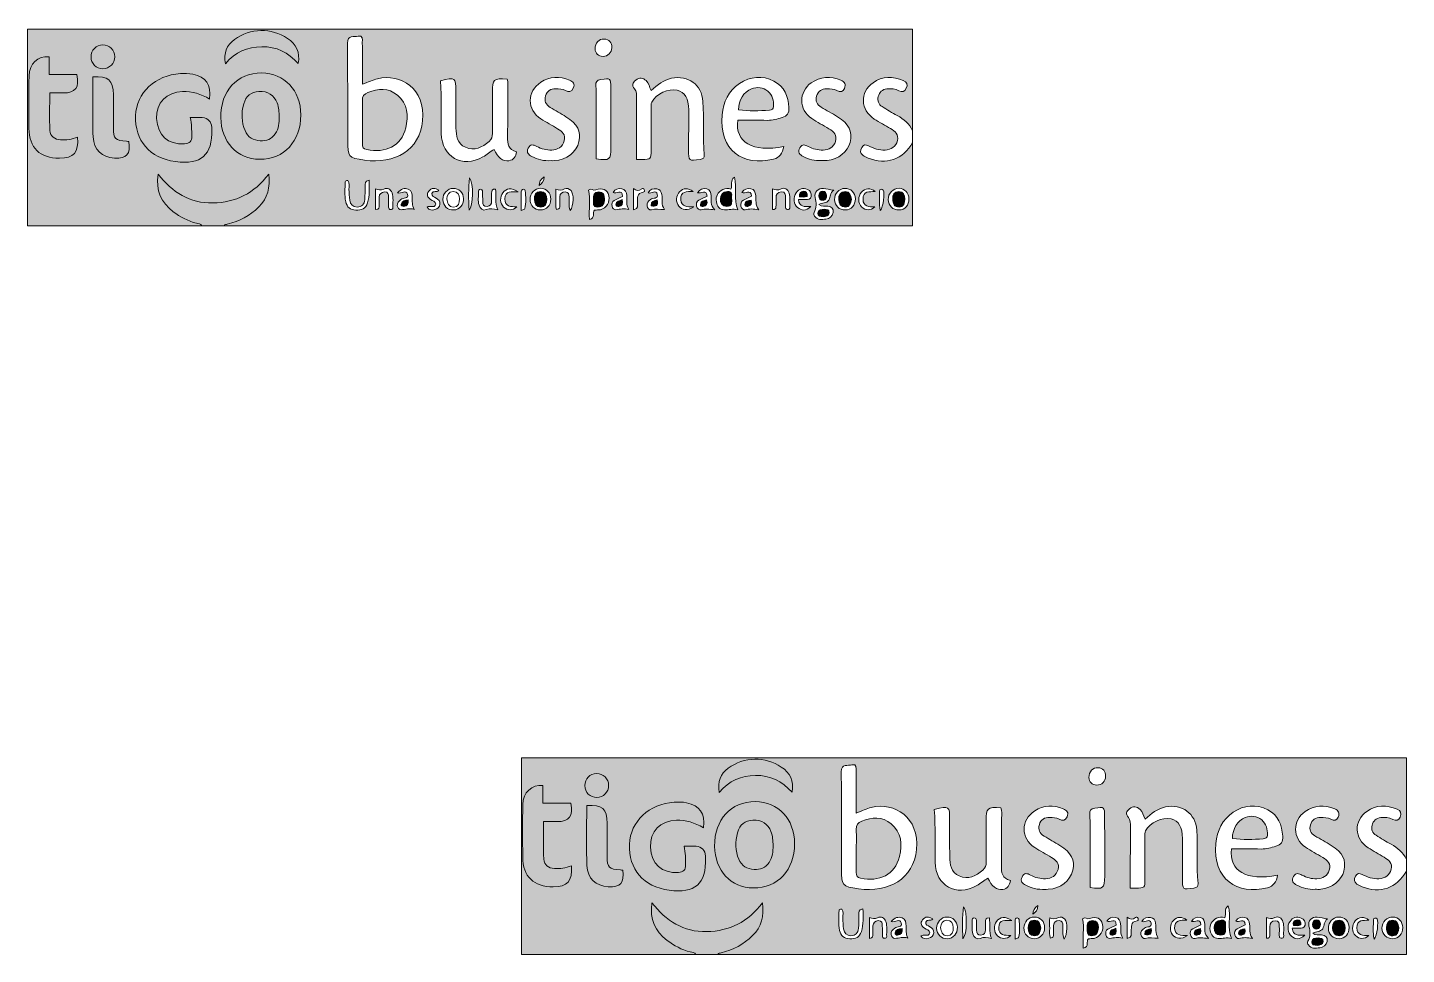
# Model space of a CAD drawing. Header units: inches. Extents: x 300 to 865, y 324 to 703.
import ezdxf

# ---------------------------------------------------------------- set-up
doc = ezdxf.new("R2010")
doc.units = ezdxf.units.IN
doc.header["$MEASUREMENT"] = 0
doc.layers.add('Capa 1', color=7, linetype='Continuous')

# ---------------------------------------------------------------- blocks, each defined once
blk = doc.blocks.new('block 3')
at = {"layer": 'Capa 1', "true_color": 0xfdfdfd}
h = blk.add_hatch(color=7, dxfattribs=at)
h.dxf.hatch_style = 2
edge = h.paths.add_edge_path()
edge.add_spline(control_points=[(371.45, 622.17), (347.65, 622.17), (323.85, 622.17), (300.05, 622.17), (300.05, 648.99), (300.05, 675.81), (300.05, 702.63), (420.82, 702.63), (541.6, 702.63), (662.37, 702.63), (662.37, 688.78), (662.37, 674.92), (662.37, 661.07), (660.99, 663.86), (658.79, 665.8), (656.08, 667.27), (653.98, 668.41), (651.93, 669.65), (649.91, 670.93), (648.41, 671.88), (647.81, 673.29), (648.32, 675.05), (648.83, 676.82), (649.92, 678), (651.84, 678.2), (653.54, 678.38), (655.21, 678.19), (656.77, 677.45), (658.12, 676.81), (659.09, 676.92), (659.79, 678.42), (660.51, 679.97), (660.06, 680.92), (658.57, 681.59), (654.28, 683.52), (650.05, 683.39), (646.19, 680.7), (640.66, 676.84), (640.97, 669.49), (646.69, 665.86), (648.86, 664.48), (651.1, 663.22), (653.32, 661.92), (655.17, 660.83), (656.71, 659.53), (656.16, 657.07), (655.56, 654.42), (653.59, 653.35), (651.11, 653.15), (648.65, 652.95), (646.41, 653.86), (644.25, 654.93), (643.16, 655.48), (642.21, 655.43), (641.56, 654.2), (640.93, 652.99), (640.67, 651.84), (642.09, 650.99), (642.77, 650.58), (643.46, 650.16), (644.19, 649.86), (651.59, 646.84), (658.43, 649.26), (662.37, 656.27), (662.37, 644.91), (662.37, 633.54), (662.37, 622.17), (568.41, 622.17), (474.46, 622.17), (380.5, 622.17), (380.7, 622.9), (381.35, 622.65), (381.81, 622.77), (386.7, 624.06), (391.07, 626.3), (394.71, 629.85), (398.41, 633.46), (399.41, 637.87), (398.76, 643.33), (392.87, 635.34), (385.23, 631.69), (375.9, 631.51), (366.44, 631.32), (359.29, 635.84), (353.5, 643.33), (352.43, 636.49), (354.8, 631.66), (359.71, 627.91), (362.55, 625.73), (365.68, 624.15), (369.14, 623.17), (369.93, 622.94), (370.94, 623.11), (371.45, 622.17)], knot_values=[0, 0, 0, 0, 1, 1, 1, 2, 2, 2, 3, 3, 3, 4, 4, 4, 5, 5, 5, 6, 6, 6, 7, 7, 7, 8, 8, 8, 9, 9, 9, 10, 10, 10, 11, 11, 11, 12, 12, 12, 13, 13, 13, 14, 14, 14, 15, 15, 15, 16, 16, 16, 17, 17, 17, 18, 18, 18, 19, 19, 19, 20, 20, 20, 21, 21, 21, 22, 22, 22, 23, 23, 23, 24, 24, 24, 25, 25, 25, 26, 26, 26, 27, 27, 27, 28, 28, 28, 29, 29, 29, 30, 30, 30, 31, 31, 31, 31], degree=3, periodic=1)
edge = h.paths.add_edge_path()
edge.add_spline(control_points=[(395.85, 684.7), (385.75, 684.7), (379.1, 677.42), (379.16, 666.44), (379.21, 656.56), (385.84, 649.45), (395.04, 649.39), (405.07, 649.33), (411.9, 656.7), (411.89, 667.57), (411.88, 677.54), (405.18, 684.7), (395.85, 684.7)], knot_values=[0, 0, 0, 0, 1, 1, 1, 2, 2, 2, 3, 3, 3, 4, 4, 4, 4], degree=3, periodic=1)
edge = h.paths.add_edge_path()
edge.add_spline(control_points=[(437.11, 680.06), (437.11, 686.1), (437.14, 691.67), (437.08, 697.25), (437.07, 698.36), (437.4, 700.25), (435.39, 699.71), (433.76, 699.27), (430.97, 700.45), (431, 696.94), (431.11, 683.71), (431.11, 670.48), (431.14, 657.26), (431.16, 650.23), (431.12, 650.05), (438.04, 649.04), (450.34, 647.24), (460.65, 653.13), (461.79, 665.11), (463.05, 678.29), (452.82, 684.73), (443.27, 682.31), (441.41, 681.83), (439.64, 680.99), (437.11, 680.06)], knot_values=[0, 0, 0, 0, 1, 1, 1, 2, 2, 2, 3, 3, 3, 4, 4, 4, 5, 5, 5, 6, 6, 6, 7, 7, 7, 8, 8, 8, 8], degree=3, periodic=1)
edge = h.paths.add_edge_path()
edge.add_spline(control_points=[(374.58, 674), (375.22, 680.22), (373.2, 682.99), (367.67, 684.21), (366, 684.58), (364.32, 684.55), (362.64, 684.45), (352.28, 683.79), (344.65, 676.64), (344.27, 667.25), (343.86, 657.01), (350.02, 649.89), (360.54, 648.45), (371.15, 647.01), (375.74, 651.07), (375.47, 661.65), (375.46, 661.91), (375.47, 662.18), (375.45, 662.45), (375.26, 664.84), (373.91, 666.19), (371.59, 666.43), (370.03, 666.59), (368.44, 666.46), (366.67, 666.46), (367.27, 663.79), (367.19, 661.32), (367.29, 658.86), (367.38, 656.67), (366.33, 655.86), (364.29, 655.73), (357.47, 655.3), (353.25, 659.11), (352.89, 666.1), (352.57, 672.44), (356.98, 676.96), (363.52, 677.11), (367.42, 677.2), (370.98, 676.14), (374.58, 674)], knot_values=[0, 0, 0, 0, 1, 1, 1, 2, 2, 2, 3, 3, 3, 4, 4, 4, 5, 5, 5, 6, 6, 6, 7, 7, 7, 8, 8, 8, 9, 9, 9, 10, 10, 10, 11, 11, 11, 12, 12, 12, 13, 13, 13, 13], degree=3, periodic=1)
edge = h.paths.add_edge_path()
edge.add_spline(control_points=[(320.51, 658.44), (318.16, 657.47), (315.9, 657.21), (313.59, 657.33), (311.14, 657.46), (309.32, 658.74), (309.2, 661.13), (308.96, 666.2), (309.13, 671.3), (309.13, 676.52), (311.08, 676.52), (312.84, 676.51), (314.6, 676.52), (319.68, 676.57), (321.34, 678.67), (320.27, 684.05), (316.57, 684.05), (312.8, 684.05), (308.83, 684.05), (308.83, 686.69), (308.83, 689.04), (308.83, 691.37), (304.27, 691.81), (300.72, 688.46), (300.64, 683.55), (300.51, 676.38), (300.53, 669.2), (300.59, 662.02), (300.66, 654.07), (305.11, 649.78), (313.1, 649.82), (318.96, 649.84), (321.01, 652.12), (320.51, 658.44)], knot_values=[0, 0, 0, 0, 1, 1, 1, 2, 2, 2, 3, 3, 3, 4, 4, 4, 5, 5, 5, 6, 6, 6, 7, 7, 7, 8, 8, 8, 9, 9, 9, 10, 10, 10, 11, 11, 11, 11], degree=3, periodic=1)
edge = h.paths.add_edge_path()
edge.add_spline(control_points=[(469.09, 681.52), (469.63, 674.23), (469.3, 667.06), (469.42, 659.89), (469.6, 650.36), (478.09, 645.58), (486.45, 650.34), (488.04, 651.24), (489.51, 652.39), (491.04, 653.44), (492.51, 650.06), (494.64, 648.41), (497.12, 648.79), (499.04, 649.09), (499.91, 650.4), (500.23, 652.47), (496.82, 653.21), (496.48, 655.69), (496.54, 658.59), (496.67, 665.06), (496.64, 671.55), (496.63, 678.02), (496.62, 679.41), (496.96, 680.84), (496.39, 682.18), (490.76, 682.59), (490.35, 682.22), (490.35, 676.76), (490.35, 671.17), (490.31, 665.58), (490.37, 659.99), (490.39, 658.63), (490, 657.6), (488.99, 656.72), (486.16, 654.22), (483, 652.73), (479.26, 654.3), (475.82, 655.74), (475.52, 659.04), (475.43, 662.17), (475.28, 667.13), (475.37, 672.11), (475.36, 677.08), (475.34, 683.01), (475.34, 683.01), (469.09, 681.52)], knot_values=[0, 0, 0, 0, 1, 1, 1, 2, 2, 2, 3, 3, 3, 4, 4, 4, 5, 5, 5, 6, 6, 6, 7, 7, 7, 8, 8, 8, 9, 9, 9, 10, 10, 10, 11, 11, 11, 12, 12, 12, 13, 13, 13, 14, 14, 14, 15, 15, 15, 15], degree=3, periodic=1)
edge = h.paths.add_edge_path()
edge.add_spline(control_points=[(555.35, 677.59), (554.55, 679.05), (554.47, 680.58), (553.33, 681.56), (551.94, 682.74), (550.51, 682.96), (549.02, 681.76), (547.74, 680.73), (547.22, 679.7), (548.54, 678.21), (549.45, 677.17), (549.36, 675.72), (549.36, 674.38), (549.35, 668.88), (549.34, 663.38), (549.34, 657.88), (549.34, 655.07), (549.34, 652.27), (549.34, 649.25), (550.08, 649.25), (550.78, 649.24), (551.47, 649.26), (555.31, 649.34), (555.31, 649.34), (555.31, 653.11), (555.32, 658.88), (555.31, 664.65), (555.32, 670.41), (555.32, 671.2), (555.21, 671.99), (555.6, 672.76), (557.33, 676.13), (562.37, 678.5), (566.03, 677.61), (569.16, 676.85), (570.66, 674.34), (570.69, 669.6), (570.72, 664.19), (570.68, 658.77), (570.67, 653.36), (570.66, 648.6), (570.66, 648.63), (575.39, 649.35), (576.55, 649.52), (577.19, 649.9), (577.06, 651.18), (576.32, 658.44), (577.05, 665.74), (576.54, 672.99), (576.05, 679.95), (570.52, 683.86), (563.69, 682.53), (560.37, 681.89), (558, 679.79), (555.35, 677.59)], knot_values=[0, 0, 0, 0, 1, 1, 1, 2, 2, 2, 3, 3, 3, 4, 4, 4, 5, 5, 5, 6, 6, 6, 7, 7, 7, 8, 8, 8, 9, 9, 9, 10, 10, 10, 11, 11, 11, 12, 12, 12, 13, 13, 13, 14, 14, 14, 15, 15, 15, 16, 16, 16, 17, 17, 17, 18, 18, 18, 18], degree=3, periodic=1)
edge = h.paths.add_edge_path()
edge.add_spline(control_points=[(609.6, 654.62), (596.84, 652.12), (589.61, 656.27), (590.79, 665.33), (594.82, 665.33), (598.89, 665.35), (602.95, 665.31), (605.03, 665.29), (606.97, 665.86), (608.93, 666.43), (611.04, 667.04), (611.91, 668.36), (611.75, 670.57), (611.41, 675.17), (609.91, 679.17), (605.61, 681.36), (600.79, 683.83), (595.93, 683.3), (591.47, 680.38), (586.92, 677.39), (584.9, 672.82), (584.39, 667.56), (583, 652.93), (593.03, 646.43), (605.46, 649.41), (607.91, 650), (609.16, 651.84), (609.6, 654.62)], knot_values=[0, 0, 0, 0, 1, 1, 1, 2, 2, 2, 3, 3, 3, 4, 4, 4, 5, 5, 5, 6, 6, 6, 7, 7, 7, 8, 8, 8, 9, 9, 9, 9], degree=3, periodic=1)
edge = h.paths.add_edge_path()
edge.add_spline(control_points=[(514.64, 648.81), (514.53, 648.81), (515.15, 648.77), (515.77, 648.81), (520.74, 649.18), (524.75, 652.31), (525.77, 656.6), (526.77, 660.78), (525.18, 663.88), (520.45, 666.81), (518.34, 668.11), (516.17, 669.33), (514.03, 670.57), (512.14, 671.66), (511.53, 673.3), (512.1, 675.32), (512.68, 677.41), (514.21, 678.25), (516.31, 678.25), (517.66, 678.26), (518.98, 678.1), (520.2, 677.52), (521.61, 676.84), (522.66, 676.81), (523.43, 678.49), (524.27, 680.32), (523.34, 681.13), (521.87, 681.74), (517.84, 683.42), (513.9, 683.31), (510.18, 680.92), (504.41, 677.22), (504.42, 669.62), (510.2, 665.94), (512.44, 664.51), (514.78, 663.23), (517.05, 661.85), (518.86, 660.75), (520.45, 659.47), (519.77, 656.97), (519.06, 654.34), (517.11, 653.3), (514.62, 653.15), (512.46, 653.03), (510.41, 653.67), (508.49, 654.65), (507.08, 655.37), (505.88, 655.73), (505, 653.86), (504.16, 652.06), (505.12, 651.24), (506.5, 650.5), (508.82, 649.27), (511.27, 648.62), (514.64, 648.81)], knot_values=[0, 0, 0, 0, 1, 1, 1, 2, 2, 2, 3, 3, 3, 4, 4, 4, 5, 5, 5, 6, 6, 6, 7, 7, 7, 8, 8, 8, 9, 9, 9, 10, 10, 10, 11, 11, 11, 12, 12, 12, 13, 13, 13, 14, 14, 14, 15, 15, 15, 16, 16, 16, 17, 17, 17, 18, 18, 18, 18], degree=3, periodic=1)
edge = h.paths.add_edge_path()
edge.add_spline(control_points=[(624.96, 648.84), (625.76, 648.84), (626.56, 648.77), (627.35, 648.85), (631.91, 649.33), (635.89, 652.49), (636.77, 656.3), (637.83, 660.89), (636.39, 663.86), (631.59, 666.79), (629.39, 668.13), (627.14, 669.38), (624.93, 670.69), (623.19, 671.73), (622.48, 673.28), (623.09, 675.22), (623.71, 677.19), (625.1, 678.28), (627.26, 678.26), (628.7, 678.24), (630.12, 678.15), (631.41, 677.5), (632.75, 676.83), (633.8, 676.88), (634.46, 678.38), (635.18, 680.02), (634.59, 681.11), (633, 681.75), (628.76, 683.44), (624.65, 683.31), (620.85, 680.65), (615.62, 676.98), (615.72, 669.59), (621.05, 666.08), (623.34, 664.57), (625.76, 663.24), (628.14, 661.88), (630.17, 660.71), (631.54, 659.17), (630.81, 656.69), (630.08, 654.23), (628.09, 653.28), (625.71, 653.15), (623.55, 653.03), (621.52, 653.67), (619.59, 654.66), (618.34, 655.3), (617.15, 655.81), (616.21, 654.13), (615.21, 652.34), (616.03, 651.31), (617.54, 650.49), (619.86, 649.25), (622.33, 648.67), (624.96, 648.84)], knot_values=[0, 0, 0, 0, 1, 1, 1, 2, 2, 2, 3, 3, 3, 4, 4, 4, 5, 5, 5, 6, 6, 6, 7, 7, 7, 8, 8, 8, 9, 9, 9, 10, 10, 10, 11, 11, 11, 12, 12, 12, 13, 13, 13, 14, 14, 14, 15, 15, 15, 16, 16, 16, 17, 17, 17, 18, 18, 18, 18], degree=3, periodic=1)
edge = h.paths.add_edge_path()
edge.add_spline(control_points=[(326.8, 683.06), (326.8, 674.78), (326.56, 666.63), (326.88, 658.51), (327.09, 653.24), (330.56, 650.22), (335.6, 649.89), (340.66, 649.56), (342.28, 651.38), (341.53, 656.65), (341.23, 656.69), (340.89, 656.75), (340.56, 656.77), (335.89, 657.01), (335.18, 657.73), (335.17, 662.3), (335.17, 666.82), (335.19, 671.34), (335.17, 675.86), (335.15, 681.7), (333.06, 683.56), (326.8, 683.06)], knot_values=[0, 0, 0, 0, 1, 1, 1, 2, 2, 2, 3, 3, 3, 4, 4, 4, 5, 5, 5, 6, 6, 6, 7, 7, 7, 7], degree=3, periodic=1)
edge = h.paths.add_edge_path()
edge.add_spline(control_points=[(381.04, 688.51), (385.03, 693.37), (390.09, 695.3), (395.89, 695.44), (401.86, 695.58), (406.74, 693.09), (410.84, 688.52), (411.7, 693.3), (410.03, 696.47), (406.44, 698.88), (399.88, 703.28), (391.21, 703.09), (384.74, 698.41), (381.43, 696.02), (380.3, 692.89), (381.04, 688.51)], knot_values=[0, 0, 0, 0, 1, 1, 1, 2, 2, 2, 3, 3, 3, 4, 4, 4, 5, 5, 5, 5], degree=3, periodic=1)
edge = h.paths.add_edge_path()
edge.add_spline(control_points=[(532.86, 649.57), (538.25, 648.72), (538.84, 649.19), (538.84, 654.17), (538.84, 662.32), (538.85, 670.46), (538.82, 678.61), (538.81, 682.63), (538.64, 682.64), (534.77, 682.04), (533.04, 681.77), (532.56, 681.11), (532.72, 679.45), (532.9, 677.7), (532.85, 675.92), (532.86, 674.15), (532.87, 666.01), (532.86, 657.87), (532.86, 649.57)], knot_values=[0, 0, 0, 0, 1, 1, 1, 2, 2, 2, 3, 3, 3, 4, 4, 4, 5, 5, 5, 6, 6, 6, 6], degree=3, periodic=1)
edge = h.paths.add_edge_path()
edge.add_spline(control_points=[(335.77, 691.37), (335.76, 694.06), (333.54, 696.26), (330.84, 696.24), (328.14, 696.21), (326, 694.02), (326.02, 691.28), (326.03, 688.51), (328.18, 686.38), (330.91, 686.42), (333.63, 686.46), (335.78, 688.65), (335.77, 691.37)], knot_values=[0, 0, 0, 0, 1, 1, 1, 2, 2, 2, 3, 3, 3, 4, 4, 4, 4], degree=3, periodic=1)
edge = h.paths.add_edge_path()
edge.add_spline(control_points=[(630.12, 636.7), (628.4, 637.01), (627.14, 637.33), (625.86, 637.45), (623.68, 637.65), (621.88, 635.79), (622.46, 633.78), (623.08, 631.59), (623.11, 629.57), (622.01, 627.55), (621.76, 627.07), (621.87, 626.5), (622.22, 626.04), (623.46, 624.41), (625.23, 624.69), (626.87, 624.93), (628.32, 625.15), (629.6, 625.86), (629.86, 627.53), (630.13, 629.22), (629.24, 629.95), (627.65, 630.16), (626.49, 630.31), (625.18, 629.77), (624, 630.9), (625.38, 631.73), (627.17, 631.2), (628.09, 632.67), (628.88, 633.92), (628.41, 635.64), (630.12, 636.7)], knot_values=[0, 0, 0, 0, 1, 1, 1, 2, 2, 2, 3, 3, 3, 4, 4, 4, 5, 5, 5, 6, 6, 6, 7, 7, 7, 8, 8, 8, 9, 9, 9, 10, 10, 10, 10], degree=3, periodic=1)
edge = h.paths.add_edge_path()
edge.add_spline(control_points=[(532.16, 628.59), (532.97, 628.64), (533.78, 628.58), (534.54, 628.74), (537.06, 629.29), (538.61, 631.95), (537.96, 634.46), (537.32, 636.96), (535.57, 637.9), (532.66, 636.82), (531.57, 636.42), (530.88, 637.73), (529.74, 636.73), (530.64, 632.98), (529.69, 628.95), (530.07, 624.79), (532.73, 625.29), (531.09, 627.45), (532.16, 628.59)], knot_values=[0, 0, 0, 0, 1, 1, 1, 2, 2, 2, 3, 3, 3, 4, 4, 4, 5, 5, 5, 6, 6, 6, 6], degree=3, periodic=1)
edge = h.paths.add_edge_path()
edge.add_spline(control_points=[(588, 637.19), (586.84, 637.69), (585.69, 637.45), (584.66, 636.95), (582.59, 635.96), (581.67, 634.21), (582.03, 631.95), (582.32, 630.13), (583.4, 628.74), (585.33, 628.68), (587.06, 628.62), (588.78, 629.3), (590.81, 628.67), (588.87, 633.13), (590.66, 637.59), (589.43, 642.02), (587.47, 640.67), (588.76, 638.87), (588, 637.19)], knot_values=[0, 0, 0, 0, 1, 1, 1, 2, 2, 2, 3, 3, 3, 4, 4, 4, 5, 5, 5, 6, 6, 6, 6], degree=3, periodic=1)
edge = h.paths.add_edge_path()
edge.add_spline(control_points=[(439.87, 640.88), (437.91, 640.47), (438.31, 639.31), (438.26, 638.42), (438.17, 636.56), (438.22, 634.69), (438.07, 632.84), (437.92, 631.01), (436.84, 629.85), (434.97, 629.82), (433.21, 629.8), (432.17, 630.94), (431.92, 632.6), (431.69, 634.07), (431.78, 635.6), (431.63, 637.09), (431.5, 638.31), (432.13, 639.7), (431.18, 640.67), (430.53, 640.75), (430.14, 640.56), (430.12, 640.2), (430, 637.46), (429.75, 634.69), (430.3, 631.98), (430.74, 629.81), (432.2, 628.68), (434.46, 628.58), (436.74, 628.48), (438.57, 629.23), (439.23, 631.53), (440.08, 634.51), (439.97, 637.58), (439.87, 640.88)], knot_values=[0, 0, 0, 0, 1, 1, 1, 2, 2, 2, 3, 3, 3, 4, 4, 4, 5, 5, 5, 6, 6, 6, 7, 7, 7, 8, 8, 8, 9, 9, 9, 10, 10, 10, 11, 11, 11, 11], degree=3, periodic=1)
edge = h.paths.add_edge_path()
edge.add_spline(control_points=[(532.37, 694.56), (532.52, 692.83), (533.55, 691.57), (535.68, 691.48), (537.55, 691.4), (539.25, 693.1), (539.24, 695.04), (539.22, 697.1), (538.19, 698.43), (536.08, 698.6), (534.06, 698.77), (532.38, 697), (532.37, 694.56)], knot_values=[0, 0, 0, 0, 1, 1, 1, 2, 2, 2, 3, 3, 3, 4, 4, 4, 4], degree=3, periodic=1)
edge = h.paths.add_edge_path()
edge.add_spline(control_points=[(491.65, 637.2), (490.1, 637.26), (490.04, 636.35), (490.02, 635.45), (490, 634.39), (490.01, 633.33), (490.01, 632.26), (490.01, 631.03), (489.52, 630.21), (488.2, 630.11), (486.73, 630), (486.42, 630.98), (486.38, 632.15), (486.34, 633.47), (486.36, 634.8), (486.31, 636.12), (486.29, 636.7), (486.03, 637.17), (485.34, 637.09), (484.82, 637.03), (484.58, 636.64), (484.61, 636.16), (484.68, 634.31), (484.35, 632.44), (484.86, 630.62), (485.28, 629.1), (486.54, 628.19), (487.85, 628.76), (489.38, 629.41), (490.73, 629.1), (492.52, 628.68), (491.26, 631.6), (492.04, 634.34), (491.65, 637.2)], knot_values=[0, 0, 0, 0, 1, 1, 1, 2, 2, 2, 3, 3, 3, 4, 4, 4, 5, 5, 5, 6, 6, 6, 7, 7, 7, 8, 8, 8, 9, 9, 9, 10, 10, 10, 11, 11, 11, 11], degree=3, periodic=1)
edge = h.paths.add_edge_path()
edge.add_spline(control_points=[(605.07, 637.28), (605.07, 634.34), (605.07, 631.56), (605.07, 628.79), (606.14, 628.8), (606.43, 629.17), (606.44, 629.78), (606.46, 631.02), (606.5, 632.26), (606.45, 633.49), (606.4, 635.02), (607.19, 635.86), (608.6, 635.99), (610.31, 636.14), (610.29, 634.8), (610.32, 633.64), (610.37, 632.4), (610.33, 631.17), (610.34, 629.93), (610.35, 629.39), (610.42, 628.82), (611.12, 628.77), (611.75, 628.73), (612.16, 629.11), (612.12, 629.73), (612.01, 631.66), (612.41, 633.63), (611.81, 635.52), (611.29, 637.14), (609.87, 637.96), (608.52, 637.22), (607.16, 636.47), (606.12, 637.02), (605.07, 637.28)], knot_values=[0, 0, 0, 0, 1, 1, 1, 2, 2, 2, 3, 3, 3, 4, 4, 4, 5, 5, 5, 6, 6, 6, 7, 7, 7, 8, 8, 8, 9, 9, 9, 10, 10, 10, 11, 11, 11, 11], degree=3, periodic=1)
edge = h.paths.add_edge_path()
edge.add_spline(control_points=[(660.85, 633.17), (660.83, 635.62), (659.14, 637.44), (656.82, 637.49), (654.43, 637.54), (652.33, 635.38), (652.35, 632.88), (652.37, 630.44), (654.35, 628.53), (656.77, 628.62), (659.22, 628.71), (660.87, 630.55), (660.85, 633.17)], knot_values=[0, 0, 0, 0, 1, 1, 1, 2, 2, 2, 3, 3, 3, 4, 4, 4, 4], degree=3, periodic=1)
edge = h.paths.add_edge_path()
edge.add_spline(control_points=[(442.52, 628.76), (444.1, 628.88), (443.93, 629.7), (443.95, 630.38), (443.98, 631.53), (443.95, 632.68), (443.97, 633.83), (443.99, 635.26), (444.91, 635.91), (446.17, 635.99), (447.71, 636.1), (447.78, 634.9), (447.81, 633.81), (447.85, 632.48), (447.81, 631.15), (447.83, 629.83), (447.84, 629.25), (448.02, 628.75), (448.72, 628.77), (449.21, 628.79), (449.6, 629.06), (449.59, 629.58), (449.53, 631.6), (449.94, 633.67), (449.25, 635.64), (448.69, 637.23), (447.3, 637.91), (445.86, 637.2), (444.62, 636.58), (443.63, 636.79), (442.52, 637.33), (442.52, 634.36), (442.52, 631.61), (442.52, 628.76)], knot_values=[0, 0, 0, 0, 1, 1, 1, 2, 2, 2, 3, 3, 3, 4, 4, 4, 5, 5, 5, 6, 6, 6, 7, 7, 7, 8, 8, 8, 9, 9, 9, 10, 10, 10, 11, 11, 11, 11], degree=3, periodic=1)
edge = h.paths.add_edge_path()
edge.add_spline(control_points=[(539.73, 635.73), (540.99, 635.02), (543.56, 637.56), (543.56, 634.19), (542.36, 633.61), (541.22, 633.14), (540.17, 632.52), (539.31, 632.02), (539.14, 631.13), (539.31, 630.19), (539.48, 629.29), (540.2, 628.59), (540.94, 628.72), (542.63, 629.04), (544.29, 629.22), (546.23, 628.89), (544.88, 630.78), (545.66, 632.76), (545.38, 634.62), (545.18, 635.92), (544.77, 637.08), (543.29, 637.32), (541.84, 637.55), (540.55, 637.29), (539.73, 635.73)], knot_values=[0, 0, 0, 0, 1, 1, 1, 2, 2, 2, 3, 3, 3, 4, 4, 4, 5, 5, 5, 6, 6, 6, 7, 7, 7, 8, 8, 8, 8], degree=3, periodic=1)
edge = h.paths.add_edge_path()
edge.add_spline(control_points=[(554.11, 635.58), (555.47, 635.23), (557.35, 637.17), (557.86, 635.03), (558.32, 633.11), (556.05, 633.64), (555.09, 632.94), (554.15, 632.26), (553.5, 631.56), (553.66, 630.35), (553.8, 629.31), (554.58, 628.52), (555.42, 628.72), (557.08, 629.12), (558.73, 628.82), (560.76, 628.82), (559.35, 630.9), (560.02, 632.97), (559.69, 634.92), (559.48, 636.18), (558.92, 637.2), (557.61, 637.31), (556.27, 637.43), (554.83, 637.38), (554.11, 635.58)], knot_values=[0, 0, 0, 0, 1, 1, 1, 2, 2, 2, 3, 3, 3, 4, 4, 4, 5, 5, 5, 6, 6, 6, 7, 7, 7, 8, 8, 8, 8], degree=3, periodic=1)
edge = h.paths.add_edge_path()
edge.add_spline(control_points=[(596.4, 634.22), (595.3, 633.71), (594.17, 633.25), (593.11, 632.66), (592.14, 632.12), (591.83, 631.19), (592.1, 630.14), (592.32, 629.29), (593.04, 628.51), (593.79, 628.71), (595.47, 629.18), (597.15, 629.12), (599.37, 628.69), (597.79, 630.82), (598.4, 632.73), (598.16, 634.54), (597.98, 635.83), (597.61, 637.07), (596.11, 637.29), (594.69, 637.5), (593.33, 637.31), (592.48, 635.74), (593.77, 635.02), (596.14, 637.51), (596.4, 634.22)], knot_values=[0, 0, 0, 0, 1, 1, 1, 2, 2, 2, 3, 3, 3, 4, 4, 4, 5, 5, 5, 6, 6, 6, 7, 7, 7, 8, 8, 8, 8], degree=3, periodic=1)
edge = h.paths.add_edge_path()
edge.add_spline(control_points=[(510, 628.62), (512.47, 628.62), (514.22, 630.44), (514.26, 633.04), (514.3, 635.6), (512.48, 637.53), (510.07, 637.49), (507.7, 637.45), (505.77, 635.46), (505.74, 633.03), (505.71, 630.51), (507.54, 628.61), (510, 628.62)], knot_values=[0, 0, 0, 0, 1, 1, 1, 2, 2, 2, 3, 3, 3, 4, 4, 4, 4], degree=3, periodic=1)
edge = h.paths.add_edge_path()
edge.add_spline(control_points=[(474.29, 637.48), (471.94, 637.44), (470.01, 635.37), (470.04, 632.9), (470.07, 630.38), (472.01, 628.51), (474.47, 628.62), (476.91, 628.73), (478.62, 630.69), (478.54, 633.29), (478.47, 635.73), (476.66, 637.51), (474.29, 637.48)], knot_values=[0, 0, 0, 0, 1, 1, 1, 2, 2, 2, 3, 3, 3, 4, 4, 4, 4], degree=3, periodic=1)
edge = h.paths.add_edge_path()
edge.add_spline(control_points=[(638.93, 633.16), (638.9, 635.72), (637.05, 637.57), (634.59, 637.48), (632.25, 637.4), (630.38, 635.34), (630.41, 632.9), (630.45, 630.4), (632.35, 628.54), (634.79, 628.62), (637.22, 628.7), (638.95, 630.6), (638.93, 633.16)], knot_values=[0, 0, 0, 0, 1, 1, 1, 2, 2, 2, 3, 3, 3, 4, 4, 4, 4], degree=3, periodic=1)
edge = h.paths.add_edge_path()
edge.add_spline(control_points=[(581.38, 628.69), (579.35, 630.75), (579.93, 632.63), (579.87, 634.41), (579.82, 635.74), (579.54, 636.94), (578.06, 637.25), (576.58, 637.56), (575.19, 637.38), (574.33, 635.63), (575.75, 635.24), (577.98, 637.38), (578.24, 634.22), (577.1, 633.69), (575.96, 633.24), (574.89, 632.65), (573.93, 632.11), (573.69, 631.16), (573.92, 630.13), (574.14, 629.12), (575.03, 628.42), (575.84, 628.7), (577.43, 629.23), (578.98, 628.92), (581.38, 628.69)], knot_values=[0, 0, 0, 0, 1, 1, 1, 2, 2, 2, 3, 3, 3, 4, 4, 4, 5, 5, 5, 6, 6, 6, 7, 7, 7, 8, 8, 8, 8], degree=3, periodic=1)
edge = h.paths.add_edge_path()
edge.add_spline(control_points=[(451.44, 635.65), (453.14, 635.18), (455, 637.16), (455.58, 635.09), (456.13, 633.1), (453.78, 633.7), (452.88, 632.94), (452.03, 632.23), (451.21, 631.6), (451.4, 630.34), (451.54, 629.45), (452.15, 628.71), (452.94, 628.74), (454.7, 628.79), (456.41, 629.54), (458.32, 628.87), (457.27, 630.61), (457.64, 632.23), (457.54, 633.79), (457.45, 635.11), (457.45, 636.56), (455.9, 637.14), (454.34, 637.74), (453.02, 637.25), (451.44, 635.65)], knot_values=[0, 0, 0, 0, 1, 1, 1, 2, 2, 2, 3, 3, 3, 4, 4, 4, 5, 5, 5, 6, 6, 6, 7, 7, 7, 8, 8, 8, 8], degree=3, periodic=1)
edge = h.paths.add_edge_path()
edge.add_spline(control_points=[(620.72, 630.08), (618.02, 629.94), (615.99, 629.84), (615.6, 632.87), (616.68, 632.87), (617.64, 632.82), (618.59, 632.89), (619.54, 632.95), (620.68, 632.89), (620.86, 634.2), (621.02, 635.45), (620.51, 636.49), (619.33, 637.04), (617.42, 637.94), (615.87, 637.32), (614.71, 635.68), (613.4, 633.81), (613.65, 630.86), (615.31, 629.61), (616.85, 628.44), (618.54, 627.96), (620.72, 630.08)], knot_values=[0, 0, 0, 0, 1, 1, 1, 2, 2, 2, 3, 3, 3, 4, 4, 4, 5, 5, 5, 6, 6, 6, 7, 7, 7, 7], degree=3, periodic=1)
edge = h.paths.add_edge_path()
edge.add_spline(control_points=[(522.19, 628.45), (523.66, 630.31), (523.74, 635.37), (522.53, 636.55), (521.8, 637.27), (520.8, 637.77), (519.89, 637.27), (518.65, 636.6), (517.5, 636.67), (516.32, 637.18), (516.32, 635.63), (516.27, 634.25), (516.33, 632.89), (516.39, 631.54), (516, 630.14), (516.62, 628.85), (518, 628.9), (517.88, 629.79), (517.89, 630.56), (517.92, 631.71), (517.87, 632.86), (517.93, 634), (518, 635.41), (518.91, 636.04), (520.22, 636.01), (521.52, 635.98), (521.66, 634.98), (521.74, 633.95), (521.86, 632.25), (521.4, 630.49), (522.19, 628.45)], knot_values=[0, 0, 0, 0, 1, 1, 1, 2, 2, 2, 3, 3, 3, 4, 4, 4, 5, 5, 5, 6, 6, 6, 7, 7, 7, 8, 8, 8, 9, 9, 9, 10, 10, 10, 10], degree=3, periodic=1)
edge = h.paths.add_edge_path()
edge.add_spline(control_points=[(468.44, 636.67), (466.8, 637.77), (465.45, 637.8), (464.28, 636.31), (463.22, 634.97), (463.76, 633.85), (465.03, 632.95), (465.86, 632.36), (467.04, 632.14), (467.25, 630.94), (466.5, 629.12), (464.81, 630.61), (463.59, 629.77), (464.43, 628.45), (465.63, 628.46), (466.82, 628.78), (467.9, 629.07), (468.72, 629.78), (468.88, 630.97), (469.05, 632.22), (468.18, 632.87), (467.27, 633.48), (466.51, 633.99), (465.38, 634.24), (465.58, 635.41), (466.16, 636.69), (467.49, 635.62), (468.44, 636.67)], knot_values=[0, 0, 0, 0, 1, 1, 1, 2, 2, 2, 3, 3, 3, 4, 4, 4, 5, 5, 5, 6, 6, 6, 7, 7, 7, 8, 8, 8, 9, 9, 9, 9], degree=3, periodic=1)
edge = h.paths.add_edge_path()
edge.add_spline(control_points=[(500.85, 636.07), (498.21, 637.88), (496.01, 637.57), (494.58, 635.68), (493.28, 633.95), (493.44, 631.26), (494.93, 629.84), (496.54, 628.32), (498.6, 628.27), (500.36, 629.93), (497.89, 629.97), (495.38, 629.84), (495.47, 633.23), (495.56, 636.61), (498.09, 636.09), (500.85, 636.07)], knot_values=[0, 0, 0, 0, 1, 1, 1, 2, 2, 2, 3, 3, 3, 4, 4, 4, 5, 5, 5, 5], degree=3, periodic=1)
edge = h.paths.add_edge_path()
edge.add_spline(control_points=[(646.92, 629.91), (644.55, 629.98), (642.12, 629.86), (642.06, 633.04), (642.01, 636.48), (644.66, 636.06), (647.05, 636.16), (645.1, 637.81), (642.87, 637.64), (641.41, 635.95), (639.89, 634.2), (639.94, 631.43), (641.51, 629.9), (643.12, 628.33), (645.14, 628.25), (646.92, 629.91)], knot_values=[0, 0, 0, 0, 1, 1, 1, 2, 2, 2, 3, 3, 3, 4, 4, 4, 5, 5, 5, 5], degree=3, periodic=1)
edge = h.paths.add_edge_path()
edge.add_spline(control_points=[(572.77, 629.91), (570.03, 629.98), (567.67, 629.81), (567.48, 632.83), (567.26, 636.37), (569.92, 636.16), (572.53, 636.17), (570.46, 637.79), (568.49, 637.67), (566.98, 636.1), (565.49, 634.55), (565.32, 631.84), (566.62, 630.24), (568.01, 628.52), (570.18, 628.23), (572.77, 629.91)], knot_values=[0, 0, 0, 0, 1, 1, 1, 2, 2, 2, 3, 3, 3, 4, 4, 4, 5, 5, 5, 5], degree=3, periodic=1)
edge = h.paths.add_edge_path()
edge.add_spline(control_points=[(548.07, 628.62), (550.32, 629.21), (549.64, 630.6), (549.72, 631.62), (549.87, 633.42), (549.31, 635.53), (552.08, 635.89), (552.59, 635.95), (552.73, 636.46), (552.53, 636.94), (552.33, 637.42), (551.77, 637.64), (551.45, 637.34), (550.32, 636.28), (549.21, 636.41), (548.07, 637.43), (548.07, 634.39), (548.07, 631.64), (548.07, 628.62)], knot_values=[0, 0, 0, 0, 1, 1, 1, 2, 2, 2, 3, 3, 3, 4, 4, 4, 5, 5, 5, 6, 6, 6, 6], degree=3, periodic=1)
edge = h.paths.add_edge_path()
edge.add_spline(control_points=[(480.81, 628.54), (482.54, 630.03), (482.69, 639.82), (481.01, 641.72), (480.51, 637.43), (480.48, 633.14), (480.81, 628.54)], knot_values=[0, 0, 0, 0, 1, 1, 1, 2, 2, 2, 2], degree=3, periodic=1)
edge = h.paths.add_edge_path()
edge.add_spline(control_points=[(502.17, 628.41), (503.06, 628.86), (503.55, 628.95), (503.61, 629.17), (504.27, 631.59), (503.92, 634.05), (503.82, 636.51), (503.81, 636.86), (503.47, 637.1), (503.06, 637.09), (502.38, 637.06), (502.18, 636.61), (502.17, 636.02), (502.17, 633.66), (502.17, 631.3), (502.17, 628.41)], knot_values=[0, 0, 0, 0, 1, 1, 1, 2, 2, 2, 3, 3, 3, 4, 4, 4, 5, 5, 5, 5], degree=3, periodic=1)
edge = h.paths.add_edge_path()
edge.add_spline(control_points=[(649.13, 628.41), (650.4, 629.76), (651.02, 635.71), (650.37, 636.69), (650.14, 637.03), (649.84, 637.13), (649.48, 637.08), (649.09, 637.02), (648.81, 636.75), (648.82, 636.38), (648.92, 633.88), (648.51, 631.35), (649.13, 628.41)], knot_values=[0, 0, 0, 0, 1, 1, 1, 2, 2, 2, 3, 3, 3, 4, 4, 4, 4], degree=3, periodic=1)
edge = h.paths.add_edge_path()
edge.add_spline(control_points=[(511.49, 642.19), (509.96, 641.12), (509.49, 640.16), (509.48, 638.58), (510.56, 639.56), (511.54, 640.21), (511.49, 642.19)], knot_values=[0, 0, 0, 0, 1, 1, 1, 2, 2, 2, 2], degree=3, periodic=1)
at = {"layer": 'Capa 1', "true_color": 0x043a7d}
h = blk.add_hatch(color=156, dxfattribs=at)
h.dxf.hatch_style = 2
edge = h.paths.add_edge_path()
edge.add_spline(control_points=[(381.04, 688.51), (380.3, 692.89), (381.43, 696.02), (384.74, 698.41), (391.21, 703.09), (399.88, 703.28), (406.44, 698.88), (410.03, 696.47), (411.7, 693.3), (410.84, 688.52), (406.74, 693.09), (401.86, 695.58), (395.89, 695.44), (390.09, 695.3), (385.03, 693.37), (381.04, 688.51)], knot_values=[0, 0, 0, 0, 1, 1, 1, 2, 2, 2, 3, 3, 3, 4, 4, 4, 5, 5, 5, 5], degree=3, periodic=1)
h = blk.add_hatch(color=156, dxfattribs=at)
h.dxf.hatch_style = 2
edge = h.paths.add_edge_path()
edge.add_spline(control_points=[(335.77, 691.37), (335.78, 688.65), (333.63, 686.46), (330.91, 686.42), (328.18, 686.38), (326.03, 688.51), (326.02, 691.28), (326, 694.02), (328.14, 696.21), (330.84, 696.24), (333.54, 696.26), (335.76, 694.06), (335.77, 691.37)], knot_values=[0, 0, 0, 0, 1, 1, 1, 2, 2, 2, 3, 3, 3, 4, 4, 4, 4], degree=3, periodic=1)
h = blk.add_hatch(color=156, dxfattribs=at)
h.dxf.hatch_style = 2
edge = h.paths.add_edge_path()
edge.add_spline(control_points=[(320.51, 658.44), (321.01, 652.12), (318.96, 649.84), (313.1, 649.82), (305.11, 649.78), (300.66, 654.07), (300.59, 662.02), (300.53, 669.2), (300.51, 676.38), (300.64, 683.55), (300.72, 688.46), (304.27, 691.81), (308.83, 691.37), (308.83, 689.04), (308.83, 686.69), (308.83, 684.05), (312.8, 684.05), (316.57, 684.05), (320.27, 684.05), (321.34, 678.67), (319.68, 676.57), (314.6, 676.52), (312.84, 676.51), (311.08, 676.52), (309.13, 676.52), (309.13, 671.3), (308.96, 666.2), (309.2, 661.13), (309.32, 658.74), (311.14, 657.46), (313.59, 657.33), (315.9, 657.21), (318.16, 657.47), (320.51, 658.44)], knot_values=[0, 0, 0, 0, 1, 1, 1, 2, 2, 2, 3, 3, 3, 4, 4, 4, 5, 5, 5, 6, 6, 6, 7, 7, 7, 8, 8, 8, 9, 9, 9, 10, 10, 10, 11, 11, 11, 11], degree=3, periodic=1)
h = blk.add_hatch(color=156, dxfattribs=at)
h.dxf.hatch_style = 2
edge = h.paths.add_edge_path()
edge.add_spline(control_points=[(326.8, 683.06), (333.06, 683.56), (335.15, 681.7), (335.17, 675.86), (335.19, 671.34), (335.17, 666.82), (335.17, 662.3), (335.18, 657.73), (335.89, 657.01), (340.56, 656.77), (340.89, 656.75), (341.23, 656.69), (341.53, 656.65), (342.28, 651.38), (340.66, 649.56), (335.6, 649.89), (330.56, 650.22), (327.09, 653.24), (326.88, 658.51), (326.56, 666.63), (326.8, 674.78), (326.8, 683.06)], knot_values=[0, 0, 0, 0, 1, 1, 1, 2, 2, 2, 3, 3, 3, 4, 4, 4, 5, 5, 5, 6, 6, 6, 7, 7, 7, 7], degree=3, periodic=1)
h = blk.add_hatch(color=156, dxfattribs=at)
h.dxf.hatch_style = 2
edge = h.paths.add_edge_path()
edge.add_spline(control_points=[(374.58, 674), (370.98, 676.14), (367.42, 677.2), (363.52, 677.11), (356.98, 676.96), (352.57, 672.44), (352.89, 666.1), (353.25, 659.11), (357.47, 655.3), (364.29, 655.73), (366.33, 655.86), (367.38, 656.67), (367.29, 658.86), (367.19, 661.32), (367.27, 663.79), (366.67, 666.46), (368.44, 666.46), (370.03, 666.59), (371.59, 666.43), (373.91, 666.19), (375.26, 664.84), (375.45, 662.45), (375.47, 662.18), (375.46, 661.91), (375.47, 661.65), (375.74, 651.07), (371.15, 647.01), (360.54, 648.45), (350.02, 649.89), (343.86, 657.01), (344.27, 667.25), (344.65, 676.64), (352.28, 683.79), (362.64, 684.45), (364.32, 684.55), (366, 684.58), (367.67, 684.21), (373.2, 682.99), (375.22, 680.22), (374.58, 674)], knot_values=[0, 0, 0, 0, 1, 1, 1, 2, 2, 2, 3, 3, 3, 4, 4, 4, 5, 5, 5, 6, 6, 6, 7, 7, 7, 8, 8, 8, 9, 9, 9, 10, 10, 10, 11, 11, 11, 12, 12, 12, 13, 13, 13, 13], degree=3, periodic=1)
h = blk.add_hatch(color=156, dxfattribs=at)
h.dxf.hatch_style = 2
edge = h.paths.add_edge_path()
edge.add_spline(control_points=[(395.85, 684.7), (405.18, 684.7), (411.88, 677.54), (411.89, 667.57), (411.9, 656.7), (405.07, 649.33), (395.04, 649.39), (385.84, 649.45), (379.21, 656.56), (379.16, 666.44), (379.1, 677.42), (385.75, 684.7), (395.85, 684.7)], knot_values=[0, 0, 0, 0, 1, 1, 1, 2, 2, 2, 3, 3, 3, 4, 4, 4, 4], degree=3, periodic=1)
edge = h.paths.add_edge_path()
edge.add_spline(control_points=[(403.1, 666.7), (403.01, 668.65), (402.94, 670.59), (402.23, 672.44), (400.97, 675.71), (398.45, 677.31), (394.76, 677.16), (391.64, 677.04), (389.46, 675.33), (388.52, 672.01), (387.48, 668.34), (387.59, 664.65), (389.06, 661.1), (390.19, 658.36), (392.47, 657.12), (395.31, 656.94), (397.86, 656.77), (400, 657.66), (401.47, 659.85), (402.85, 661.93), (403.06, 664.3), (403.1, 666.7)], knot_values=[0, 0, 0, 0, 1, 1, 1, 2, 2, 2, 3, 3, 3, 4, 4, 4, 5, 5, 5, 6, 6, 6, 7, 7, 7, 7], degree=3, periodic=1)
at = {"layer": 'Capa 1', "true_color": 0xfdfdfd}
h = blk.add_hatch(color=7, dxfattribs=at)
h.dxf.hatch_style = 2
edge = h.paths.add_edge_path()
edge.add_spline(control_points=[(437.15, 664.81), (437.15, 667.65), (437.26, 670.49), (437.11, 673.32), (437.01, 675.17), (437.8, 676.05), (439.39, 676.68), (443.6, 678.33), (447.76, 678.7), (451.44, 675.65), (455.72, 672.08), (456.02, 667.18), (454.84, 662.24), (453.03, 654.69), (446.54, 651.77), (438.91, 653.32), (437.53, 653.6), (437.06, 654.38), (437.1, 655.76), (437.17, 658.78), (437.12, 661.79), (437.12, 664.81), (437.13, 664.81), (437.14, 664.81), (437.15, 664.81)], knot_values=[0, 0, 0, 0, 1, 1, 1, 2, 2, 2, 3, 3, 3, 4, 4, 4, 5, 5, 5, 6, 6, 6, 7, 7, 7, 8, 8, 8, 8], degree=3, periodic=1)
h = blk.add_hatch(color=7, dxfattribs=at)
h.dxf.hatch_style = 2
edge = h.paths.add_edge_path()
edge.add_spline(control_points=[(591.14, 669.63), (591.13, 673.56), (593.23, 676.94), (596.39, 678.2), (598.81, 679.16), (601.11, 678.79), (603.11, 677.21), (605.07, 675.65), (605.56, 673.42), (605.46, 671.02), (605.41, 669.91), (604.74, 669.53), (603.72, 669.48), (599.59, 669.26), (595.46, 668.93), (591.14, 669.63)], knot_values=[0, 0, 0, 0, 1, 1, 1, 2, 2, 2, 3, 3, 3, 4, 4, 4, 5, 5, 5, 5], degree=3, periodic=1)
h = blk.add_hatch(color=7, dxfattribs=at)
h.dxf.hatch_style = 2
edge = h.paths.add_edge_path()
edge.add_spline(control_points=[(403.1, 666.7), (403.06, 664.3), (402.85, 661.93), (401.47, 659.85), (400, 657.66), (397.86, 656.77), (395.31, 656.94), (392.47, 657.12), (390.19, 658.36), (389.06, 661.1), (387.59, 664.65), (387.48, 668.34), (388.52, 672.01), (389.46, 675.33), (391.64, 677.04), (394.76, 677.16), (398.45, 677.31), (400.97, 675.71), (402.23, 672.44), (402.94, 670.59), (403.01, 668.65), (403.1, 666.7)], knot_values=[0, 0, 0, 0, 1, 1, 1, 2, 2, 2, 3, 3, 3, 4, 4, 4, 5, 5, 5, 6, 6, 6, 7, 7, 7, 7], degree=3, periodic=1)
at = {"layer": 'Capa 1', "true_color": 0x043a7d}
h = blk.add_hatch(color=156, dxfattribs=at)
h.dxf.hatch_style = 2
edge = h.paths.add_edge_path()
edge.add_spline(control_points=[(371.45, 622.17), (370.94, 623.11), (369.93, 622.94), (369.14, 623.17), (365.68, 624.15), (362.55, 625.73), (359.71, 627.91), (354.8, 631.66), (352.43, 636.49), (353.5, 643.33), (359.29, 635.84), (366.44, 631.32), (375.9, 631.51), (385.23, 631.69), (392.87, 635.34), (398.76, 643.33), (399.41, 637.87), (398.41, 633.46), (394.71, 629.85), (391.07, 626.3), (386.7, 624.06), (381.81, 622.77), (381.35, 622.65), (380.7, 622.9), (380.5, 622.17), (377.48, 622.17), (374.47, 622.17), (371.45, 622.17)], knot_values=[0, 0, 0, 0, 1, 1, 1, 2, 2, 2, 3, 3, 3, 4, 4, 4, 5, 5, 5, 6, 6, 6, 7, 7, 7, 8, 8, 8, 9, 9, 9, 9], degree=3, periodic=1)
at = {"layer": 'Capa 1', "true_color": 0xfdfdfd}
h = blk.add_hatch(color=7, dxfattribs=at)
h.dxf.hatch_style = 2
edge = h.paths.add_edge_path()
edge.add_spline(control_points=[(455.9, 632.73), (456.05, 631.13), (455.56, 630.24), (454.05, 630.1), (453.47, 630.04), (452.91, 630.33), (453.02, 630.96), (453.29, 632.5), (454.53, 632.55), (455.9, 632.73)], knot_values=[0, 0, 0, 0, 1, 1, 1, 2, 2, 2, 3, 3, 3, 3], degree=3, periodic=1)
h = blk.add_hatch(color=7, dxfattribs=at)
h.dxf.hatch_style = 2
edge = h.paths.add_edge_path()
edge.add_spline(control_points=[(512.66, 633.04), (512.59, 631.28), (511.99, 629.82), (510.18, 629.79), (508.21, 629.76), (507.51, 631.4), (507.51, 633.06), (507.51, 634.59), (508.02, 636.14), (510, 636.15), (512.11, 636.17), (512.51, 634.63), (512.66, 633.04)], knot_values=[0, 0, 0, 0, 1, 1, 1, 2, 2, 2, 3, 3, 3, 4, 4, 4, 4], degree=3, periodic=1)
h = blk.add_hatch(color=7, dxfattribs=at)
h.dxf.hatch_style = 2
edge = h.paths.add_edge_path()
edge.add_spline(control_points=[(531.72, 633.15), (531.52, 634.61), (531.9, 635.97), (533.92, 636.01), (535.78, 636.05), (536.24, 634.73), (536.24, 633.18), (536.25, 631.3), (535.5, 629.79), (533.43, 629.79), (531.28, 629.78), (531.77, 631.57), (531.72, 633.15)], knot_values=[0, 0, 0, 0, 1, 1, 1, 2, 2, 2, 3, 3, 3, 4, 4, 4, 4], degree=3, periodic=1)
h = blk.add_hatch(color=7, dxfattribs=at)
h.dxf.hatch_style = 2
edge = h.paths.add_edge_path()
edge.add_spline(control_points=[(543.43, 632.87), (543.89, 631.13), (543.46, 630.33), (542.14, 630.11), (541.6, 630.02), (540.96, 630.13), (540.94, 630.8), (540.9, 632.48), (542.37, 632.25), (543.43, 632.87)], knot_values=[0, 0, 0, 0, 1, 1, 1, 2, 2, 2, 3, 3, 3, 3], degree=3, periodic=1)
h = blk.add_hatch(color=7, dxfattribs=at)
h.dxf.hatch_style = 2
edge = h.paths.add_edge_path()
edge.add_spline(control_points=[(555.33, 630.34), (555.13, 632.32), (556.49, 632.4), (557.86, 632.75), (558.26, 630.42), (557.33, 629.85), (555.33, 630.34)], knot_values=[0, 0, 0, 0, 1, 1, 1, 2, 2, 2, 2], degree=3, periodic=1)
h = blk.add_hatch(color=7, dxfattribs=at)
h.dxf.hatch_style = 2
edge = h.paths.add_edge_path()
edge.add_spline(control_points=[(578.04, 632.74), (578.49, 631.13), (578.05, 630.3), (576.61, 630.11), (576.05, 630.04), (575.48, 630.24), (575.51, 630.88), (575.58, 632.37), (576.81, 632.46), (578.04, 632.74)], knot_values=[0, 0, 0, 0, 1, 1, 1, 2, 2, 2, 3, 3, 3, 3], degree=3, periodic=1)
h = blk.add_hatch(color=7, dxfattribs=at)
h.dxf.hatch_style = 2
edge = h.paths.add_edge_path()
edge.add_spline(control_points=[(588.28, 633.38), (588.29, 631.73), (588.65, 630.02), (586.28, 630.1), (584.35, 630.15), (583.63, 631.45), (583.67, 633.06), (583.71, 634.79), (584.59, 636.1), (586.55, 636.18), (588.95, 636.28), (588.13, 634.44), (588.28, 633.38)], knot_values=[0, 0, 0, 0, 1, 1, 1, 2, 2, 2, 3, 3, 3, 4, 4, 4, 4], degree=3, periodic=1)
h = blk.add_hatch(color=7, dxfattribs=at)
h.dxf.hatch_style = 2
edge = h.paths.add_edge_path()
edge.add_spline(control_points=[(596.23, 632.65), (596.67, 631.25), (596.35, 630.35), (594.86, 630.11), (594.3, 630.02), (593.67, 630.18), (593.69, 630.85), (593.75, 632.42), (595.02, 632.43), (596.23, 632.65)], knot_values=[0, 0, 0, 0, 1, 1, 1, 2, 2, 2, 3, 3, 3, 3], degree=3, periodic=1)
h = blk.add_hatch(color=7, dxfattribs=at)
h.dxf.hatch_style = 2
edge = h.paths.add_edge_path()
edge.add_spline(control_points=[(619.2, 634.21), (618.04, 633.77), (617.09, 633.96), (616.12, 634.04), (615.77, 635.48), (616.5, 636.23), (617.68, 636.28), (618.81, 636.33), (619.39, 635.56), (619.2, 634.21)], knot_values=[0, 0, 0, 0, 1, 1, 1, 2, 2, 2, 3, 3, 3, 3], degree=3, periodic=1)
h = blk.add_hatch(color=7, dxfattribs=at)
h.dxf.hatch_style = 2
edge = h.paths.add_edge_path()
edge.add_spline(control_points=[(627.17, 634.5), (627.15, 633.48), (626.73, 632.63), (625.73, 632.56), (624.6, 632.47), (623.97, 633.23), (623.97, 634.39), (623.97, 635.51), (624.49, 636.36), (625.65, 636.33), (626.67, 636.3), (627.09, 635.45), (627.17, 634.5)], knot_values=[0, 0, 0, 0, 1, 1, 1, 2, 2, 2, 3, 3, 3, 4, 4, 4, 4], degree=3, periodic=1)
h = blk.add_hatch(color=7, dxfattribs=at)
h.dxf.hatch_style = 2
edge = h.paths.add_edge_path()
edge.add_spline(control_points=[(637.31, 633.02), (637.12, 631.44), (636.71, 629.84), (634.85, 629.79), (632.91, 629.75), (632.12, 631.27), (632.1, 633.01), (632.08, 634.74), (632.69, 636.22), (634.8, 636.15), (636.75, 636.09), (637.11, 634.58), (637.31, 633.02)], knot_values=[0, 0, 0, 0, 1, 1, 1, 2, 2, 2, 3, 3, 3, 4, 4, 4, 4], degree=3, periodic=1)
h = blk.add_hatch(color=7, dxfattribs=at)
h.dxf.hatch_style = 2
edge = h.paths.add_edge_path()
edge.add_spline(control_points=[(659.21, 633.25), (659.22, 631.38), (658.65, 629.88), (656.85, 629.81), (654.84, 629.72), (654.24, 631.3), (654.22, 633.07), (654.21, 634.73), (654.72, 636.15), (656.69, 636.15), (658.65, 636.15), (659.08, 634.68), (659.21, 633.25)], knot_values=[0, 0, 0, 0, 1, 1, 1, 2, 2, 2, 3, 3, 3, 4, 4, 4, 4], degree=3, periodic=1)
h = blk.add_hatch(color=7, dxfattribs=at)
h.dxf.hatch_style = 2
edge = h.paths.add_edge_path()
edge.add_spline(control_points=[(625.84, 625.86), (624.67, 625.95), (623.49, 626.06), (623.6, 627.33), (623.72, 628.78), (625.06, 628.94), (626.21, 628.91), (627.11, 628.89), (628.4, 628.92), (628.26, 627.51), (628.12, 626.04), (626.8, 626), (625.84, 625.86)], knot_values=[0, 0, 0, 0, 1, 1, 1, 2, 2, 2, 3, 3, 3, 4, 4, 4, 4], degree=3, periodic=1)
at = {"layer": 'Capa 1', "lineweight": 0}
for points, knots in [([(371.45, 622.17), (347.65, 622.17), (323.85, 622.17), (300.05, 622.17), (300.05, 648.99), (300.05, 675.81), (300.05, 702.63), (420.82, 702.63), (541.6, 702.63), (662.37, 702.63), (662.37, 688.78), (662.37, 674.92), (662.37, 661.07), (660.99, 663.86), (658.79, 665.8), (656.08, 667.27), (653.98, 668.41), (651.93, 669.65), (649.91, 670.93), (648.41, 671.88), (647.81, 673.29), (648.32, 675.05), (648.83, 676.82), (649.92, 678), (651.84, 678.2), (653.54, 678.38), (655.21, 678.19), (656.77, 677.45), (658.12, 676.81), (659.09, 676.92), (659.79, 678.42), (660.51, 679.97), (660.06, 680.92), (658.57, 681.59), (654.28, 683.52), (650.05, 683.39), (646.19, 680.7), (640.66, 676.84), (640.97, 669.49), (646.69, 665.86), (648.86, 664.48), (651.1, 663.22), (653.32, 661.92), (655.17, 660.83), (656.71, 659.53), (656.16, 657.07), (655.56, 654.42), (653.59, 653.35), (651.11, 653.15), (648.65, 652.95), (646.41, 653.86), (644.25, 654.93), (643.16, 655.48), (642.21, 655.43), (641.56, 654.2), (640.93, 652.99), (640.67, 651.84), (642.09, 650.99), (642.77, 650.58), (643.46, 650.16), (644.19, 649.86), (651.59, 646.84), (658.43, 649.26), (662.37, 656.27), (662.37, 644.91), (662.37, 633.54), (662.37, 622.17), (568.41, 622.17), (474.46, 622.17), (380.5, 622.17), (380.7, 622.9), (381.35, 622.65), (381.81, 622.77), (386.7, 624.06), (391.07, 626.3), (394.71, 629.85), (398.41, 633.46), (399.41, 637.87), (398.76, 643.33), (392.87, 635.34), (385.23, 631.69), (375.9, 631.51), (366.44, 631.32), (359.29, 635.84), (353.5, 643.33), (352.43, 636.49), (354.8, 631.66), (359.71, 627.91), (362.55, 625.73), (365.68, 624.15), (369.14, 623.17), (369.93, 622.94), (370.94, 623.11), (371.45, 622.17)], [0, 0, 0, 0, 1, 1, 1, 2, 2, 2, 3, 3, 3, 4, 4, 4, 5, 5, 5, 6, 6, 6, 7, 7, 7, 8, 8, 8, 9, 9, 9, 10, 10, 10, 11, 11, 11, 12, 12, 12, 13, 13, 13, 14, 14, 14, 15, 15, 15, 16, 16, 16, 17, 17, 17, 18, 18, 18, 19, 19, 19, 20, 20, 20, 21, 21, 21, 22, 22, 22, 23, 23, 23, 24, 24, 24, 25, 25, 25, 26, 26, 26, 27, 27, 27, 28, 28, 28, 29, 29, 29, 30, 30, 30, 31, 31, 31, 31]), ([(381.04, 688.51), (385.03, 693.37), (390.09, 695.3), (395.89, 695.44), (401.86, 695.58), (406.74, 693.09), (410.84, 688.52), (411.7, 693.3), (410.03, 696.47), (406.44, 698.88), (399.88, 703.28), (391.21, 703.09), (384.74, 698.41), (381.43, 696.02), (380.3, 692.89), (381.04, 688.51)], [0, 0, 0, 0, 1, 1, 1, 2, 2, 2, 3, 3, 3, 4, 4, 4, 5, 5, 5, 5]), ([(381.04, 688.51), (380.3, 692.89), (381.43, 696.02), (384.74, 698.41), (391.21, 703.09), (399.88, 703.28), (406.44, 698.88), (410.03, 696.47), (411.7, 693.3), (410.84, 688.52), (406.74, 693.09), (401.86, 695.58), (395.89, 695.44), (390.09, 695.3), (385.03, 693.37), (381.04, 688.51)], [0, 0, 0, 0, 1, 1, 1, 2, 2, 2, 3, 3, 3, 4, 4, 4, 5, 5, 5, 5]), ([(437.11, 680.06), (437.11, 686.1), (437.14, 691.67), (437.08, 697.25), (437.07, 698.36), (437.4, 700.25), (435.39, 699.71), (433.76, 699.27), (430.97, 700.45), (431, 696.94), (431.11, 683.71), (431.11, 670.48), (431.14, 657.26), (431.16, 650.23), (431.12, 650.05), (438.04, 649.04), (450.34, 647.24), (460.65, 653.13), (461.79, 665.11), (463.05, 678.29), (452.82, 684.73), (443.27, 682.31), (441.41, 681.83), (439.64, 680.99), (437.11, 680.06)], [0, 0, 0, 0, 1, 1, 1, 2, 2, 2, 3, 3, 3, 4, 4, 4, 5, 5, 5, 6, 6, 6, 7, 7, 7, 8, 8, 8, 8]), ([(437.11, 680.06), (439.64, 680.99), (441.41, 681.83), (443.27, 682.31), (452.82, 684.73), (463.05, 678.29), (461.79, 665.11), (460.65, 653.13), (450.34, 647.24), (438.04, 649.04), (431.12, 650.05), (431.16, 650.23), (431.14, 657.26), (431.11, 670.48), (431.11, 683.71), (431, 696.94), (430.97, 700.45), (433.76, 699.27), (435.39, 699.71), (437.4, 700.25), (437.07, 698.36), (437.08, 697.25), (437.14, 691.67), (437.11, 686.1), (437.11, 680.06)], [0, 0, 0, 0, 1, 1, 1, 2, 2, 2, 3, 3, 3, 4, 4, 4, 5, 5, 5, 6, 6, 6, 7, 7, 7, 8, 8, 8, 8]), ([(335.77, 691.37), (335.76, 694.06), (333.54, 696.26), (330.84, 696.24), (328.14, 696.21), (326, 694.02), (326.02, 691.28), (326.03, 688.51), (328.18, 686.38), (330.91, 686.42), (333.63, 686.46), (335.78, 688.65), (335.77, 691.37)], [0, 0, 0, 0, 1, 1, 1, 2, 2, 2, 3, 3, 3, 4, 4, 4, 4]), ([(335.77, 691.37), (335.78, 688.65), (333.63, 686.46), (330.91, 686.42), (328.18, 686.38), (326.03, 688.51), (326.02, 691.28), (326, 694.02), (328.14, 696.21), (330.84, 696.24), (333.54, 696.26), (335.76, 694.06), (335.77, 691.37)], [0, 0, 0, 0, 1, 1, 1, 2, 2, 2, 3, 3, 3, 4, 4, 4, 4]), ([(532.37, 694.56), (532.52, 692.83), (533.55, 691.57), (535.68, 691.48), (537.55, 691.4), (539.25, 693.1), (539.24, 695.04), (539.22, 697.1), (538.19, 698.43), (536.08, 698.6), (534.06, 698.77), (532.38, 697), (532.37, 694.56)], [0, 0, 0, 0, 1, 1, 1, 2, 2, 2, 3, 3, 3, 4, 4, 4, 4]), ([(532.37, 694.56), (532.38, 697), (534.06, 698.77), (536.08, 698.6), (538.19, 698.43), (539.22, 697.1), (539.24, 695.04), (539.25, 693.1), (537.55, 691.4), (535.68, 691.48), (533.55, 691.57), (532.52, 692.83), (532.37, 694.56)], [0, 0, 0, 0, 1, 1, 1, 2, 2, 2, 3, 3, 3, 4, 4, 4, 4]), ([(320.51, 658.44), (318.16, 657.47), (315.9, 657.21), (313.59, 657.33), (311.14, 657.46), (309.32, 658.74), (309.2, 661.13), (308.96, 666.2), (309.13, 671.3), (309.13, 676.52), (311.08, 676.52), (312.84, 676.51), (314.6, 676.52), (319.68, 676.57), (321.34, 678.67), (320.27, 684.05), (316.57, 684.05), (312.8, 684.05), (308.83, 684.05), (308.83, 686.69), (308.83, 689.04), (308.83, 691.37), (304.27, 691.81), (300.72, 688.46), (300.64, 683.55), (300.51, 676.38), (300.53, 669.2), (300.59, 662.02), (300.66, 654.07), (305.11, 649.78), (313.1, 649.82), (318.96, 649.84), (321.01, 652.12), (320.51, 658.44)], [0, 0, 0, 0, 1, 1, 1, 2, 2, 2, 3, 3, 3, 4, 4, 4, 5, 5, 5, 6, 6, 6, 7, 7, 7, 8, 8, 8, 9, 9, 9, 10, 10, 10, 11, 11, 11, 11]), ([(320.51, 658.44), (321.01, 652.12), (318.96, 649.84), (313.1, 649.82), (305.11, 649.78), (300.66, 654.07), (300.59, 662.02), (300.53, 669.2), (300.51, 676.38), (300.64, 683.55), (300.72, 688.46), (304.27, 691.81), (308.83, 691.37), (308.83, 689.04), (308.83, 686.69), (308.83, 684.05), (312.8, 684.05), (316.57, 684.05), (320.27, 684.05), (321.34, 678.67), (319.68, 676.57), (314.6, 676.52), (312.84, 676.51), (311.08, 676.52), (309.13, 676.52), (309.13, 671.3), (308.96, 666.2), (309.2, 661.13), (309.32, 658.74), (311.14, 657.46), (313.59, 657.33), (315.9, 657.21), (318.16, 657.47), (320.51, 658.44)], [0, 0, 0, 0, 1, 1, 1, 2, 2, 2, 3, 3, 3, 4, 4, 4, 5, 5, 5, 6, 6, 6, 7, 7, 7, 8, 8, 8, 9, 9, 9, 10, 10, 10, 11, 11, 11, 11]), ([(326.8, 683.06), (326.8, 674.78), (326.56, 666.63), (326.88, 658.51), (327.09, 653.24), (330.56, 650.22), (335.6, 649.89), (340.66, 649.56), (342.28, 651.38), (341.53, 656.65), (341.23, 656.69), (340.89, 656.75), (340.56, 656.77), (335.89, 657.01), (335.18, 657.73), (335.17, 662.3), (335.17, 666.82), (335.19, 671.34), (335.17, 675.86), (335.15, 681.7), (333.06, 683.56), (326.8, 683.06)], [0, 0, 0, 0, 1, 1, 1, 2, 2, 2, 3, 3, 3, 4, 4, 4, 5, 5, 5, 6, 6, 6, 7, 7, 7, 7]), ([(326.8, 683.06), (333.06, 683.56), (335.15, 681.7), (335.17, 675.86), (335.19, 671.34), (335.17, 666.82), (335.17, 662.3), (335.18, 657.73), (335.89, 657.01), (340.56, 656.77), (340.89, 656.75), (341.23, 656.69), (341.53, 656.65), (342.28, 651.38), (340.66, 649.56), (335.6, 649.89), (330.56, 650.22), (327.09, 653.24), (326.88, 658.51), (326.56, 666.63), (326.8, 674.78), (326.8, 683.06)], [0, 0, 0, 0, 1, 1, 1, 2, 2, 2, 3, 3, 3, 4, 4, 4, 5, 5, 5, 6, 6, 6, 7, 7, 7, 7]), ([(374.58, 674), (375.22, 680.22), (373.2, 682.99), (367.67, 684.21), (366, 684.58), (364.32, 684.55), (362.64, 684.45), (352.28, 683.79), (344.65, 676.64), (344.27, 667.25), (343.86, 657.01), (350.02, 649.89), (360.54, 648.45), (371.15, 647.01), (375.74, 651.07), (375.47, 661.65), (375.46, 661.91), (375.47, 662.18), (375.45, 662.45), (375.26, 664.84), (373.91, 666.19), (371.59, 666.43), (370.03, 666.59), (368.44, 666.46), (366.67, 666.46), (367.27, 663.79), (367.19, 661.32), (367.29, 658.86), (367.38, 656.67), (366.33, 655.86), (364.29, 655.73), (357.47, 655.3), (353.25, 659.11), (352.89, 666.1), (352.57, 672.44), (356.98, 676.96), (363.52, 677.11), (367.42, 677.2), (370.98, 676.14), (374.58, 674)], [0, 0, 0, 0, 1, 1, 1, 2, 2, 2, 3, 3, 3, 4, 4, 4, 5, 5, 5, 6, 6, 6, 7, 7, 7, 8, 8, 8, 9, 9, 9, 10, 10, 10, 11, 11, 11, 12, 12, 12, 13, 13, 13, 13]), ([(374.58, 674), (370.98, 676.14), (367.42, 677.2), (363.52, 677.11), (356.98, 676.96), (352.57, 672.44), (352.89, 666.1), (353.25, 659.11), (357.47, 655.3), (364.29, 655.73), (366.33, 655.86), (367.38, 656.67), (367.29, 658.86), (367.19, 661.32), (367.27, 663.79), (366.67, 666.46), (368.44, 666.46), (370.03, 666.59), (371.59, 666.43), (373.91, 666.19), (375.26, 664.84), (375.45, 662.45), (375.47, 662.18), (375.46, 661.91), (375.47, 661.65), (375.74, 651.07), (371.15, 647.01), (360.54, 648.45), (350.02, 649.89), (343.86, 657.01), (344.27, 667.25), (344.65, 676.64), (352.28, 683.79), (362.64, 684.45), (364.32, 684.55), (366, 684.58), (367.67, 684.21), (373.2, 682.99), (375.22, 680.22), (374.58, 674)], [0, 0, 0, 0, 1, 1, 1, 2, 2, 2, 3, 3, 3, 4, 4, 4, 5, 5, 5, 6, 6, 6, 7, 7, 7, 8, 8, 8, 9, 9, 9, 10, 10, 10, 11, 11, 11, 12, 12, 12, 13, 13, 13, 13]), ([(395.85, 684.7), (385.75, 684.7), (379.1, 677.42), (379.16, 666.44), (379.21, 656.56), (385.84, 649.45), (395.04, 649.39), (405.07, 649.33), (411.9, 656.7), (411.89, 667.57), (411.88, 677.54), (405.18, 684.7), (395.85, 684.7)], [0, 0, 0, 0, 1, 1, 1, 2, 2, 2, 3, 3, 3, 4, 4, 4, 4]), ([(395.85, 684.7), (405.18, 684.7), (411.88, 677.54), (411.89, 667.57), (411.9, 656.7), (405.07, 649.33), (395.04, 649.39), (385.84, 649.45), (379.21, 656.56), (379.16, 666.44), (379.1, 677.42), (385.75, 684.7), (395.85, 684.7)], [0, 0, 0, 0, 1, 1, 1, 2, 2, 2, 3, 3, 3, 4, 4, 4, 4]), ([(514.64, 648.81), (514.53, 648.81), (515.15, 648.77), (515.77, 648.81), (520.74, 649.18), (524.75, 652.31), (525.77, 656.6), (526.77, 660.78), (525.18, 663.88), (520.45, 666.81), (518.34, 668.11), (516.17, 669.33), (514.03, 670.57), (512.14, 671.66), (511.53, 673.3), (512.1, 675.32), (512.68, 677.41), (514.21, 678.25), (516.31, 678.25), (517.66, 678.26), (518.98, 678.1), (520.2, 677.52), (521.61, 676.84), (522.66, 676.81), (523.43, 678.49), (524.27, 680.32), (523.34, 681.13), (521.87, 681.74), (517.84, 683.42), (513.9, 683.31), (510.18, 680.92), (504.41, 677.22), (504.42, 669.62), (510.2, 665.94), (512.44, 664.51), (514.78, 663.23), (517.05, 661.85), (518.86, 660.75), (520.45, 659.47), (519.77, 656.97), (519.06, 654.34), (517.11, 653.3), (514.62, 653.15), (512.46, 653.03), (510.41, 653.67), (508.49, 654.65), (507.08, 655.37), (505.88, 655.73), (505, 653.86), (504.16, 652.06), (505.12, 651.24), (506.5, 650.5), (508.82, 649.27), (511.27, 648.62), (514.64, 648.81)], [0, 0, 0, 0, 1, 1, 1, 2, 2, 2, 3, 3, 3, 4, 4, 4, 5, 5, 5, 6, 6, 6, 7, 7, 7, 8, 8, 8, 9, 9, 9, 10, 10, 10, 11, 11, 11, 12, 12, 12, 13, 13, 13, 14, 14, 14, 15, 15, 15, 16, 16, 16, 17, 17, 17, 18, 18, 18, 18]), ([(514.64, 648.81), (511.27, 648.62), (508.82, 649.27), (506.5, 650.5), (505.12, 651.24), (504.16, 652.06), (505, 653.86), (505.88, 655.73), (507.08, 655.37), (508.49, 654.65), (510.41, 653.67), (512.46, 653.03), (514.62, 653.15), (517.11, 653.3), (519.06, 654.34), (519.77, 656.97), (520.45, 659.47), (518.86, 660.75), (517.05, 661.85), (514.78, 663.23), (512.44, 664.51), (510.2, 665.94), (504.42, 669.62), (504.41, 677.22), (510.18, 680.92), (513.9, 683.31), (517.84, 683.42), (521.87, 681.74), (523.34, 681.13), (524.27, 680.32), (523.43, 678.49), (522.66, 676.81), (521.61, 676.84), (520.2, 677.52), (518.98, 678.1), (517.66, 678.26), (516.31, 678.25), (514.21, 678.25), (512.68, 677.41), (512.1, 675.32), (511.53, 673.3), (512.14, 671.66), (514.03, 670.57), (516.17, 669.33), (518.34, 668.11), (520.45, 666.81), (525.18, 663.88), (526.77, 660.78), (525.77, 656.6), (524.75, 652.31), (520.74, 649.18), (515.77, 648.81), (515.15, 648.77), (514.53, 648.81), (514.64, 648.81)], [0, 0, 0, 0, 1, 1, 1, 2, 2, 2, 3, 3, 3, 4, 4, 4, 5, 5, 5, 6, 6, 6, 7, 7, 7, 8, 8, 8, 9, 9, 9, 10, 10, 10, 11, 11, 11, 12, 12, 12, 13, 13, 13, 14, 14, 14, 15, 15, 15, 16, 16, 16, 17, 17, 17, 18, 18, 18, 18]), ([(555.35, 677.59), (554.55, 679.05), (554.47, 680.58), (553.33, 681.56), (551.94, 682.74), (550.51, 682.96), (549.02, 681.76), (547.74, 680.73), (547.22, 679.7), (548.54, 678.21), (549.45, 677.17), (549.36, 675.72), (549.36, 674.38), (549.35, 668.88), (549.34, 663.38), (549.34, 657.88), (549.34, 655.07), (549.34, 652.27), (549.34, 649.25), (550.08, 649.25), (550.78, 649.24), (551.47, 649.26), (555.31, 649.34), (555.31, 649.34), (555.31, 653.11), (555.32, 658.88), (555.31, 664.65), (555.32, 670.41), (555.32, 671.2), (555.21, 671.99), (555.6, 672.76), (557.33, 676.13), (562.37, 678.5), (566.03, 677.61), (569.16, 676.85), (570.66, 674.34), (570.69, 669.6), (570.72, 664.19), (570.68, 658.77), (570.67, 653.36), (570.66, 648.6), (570.66, 648.63), (575.39, 649.35), (576.55, 649.52), (577.19, 649.9), (577.06, 651.18), (576.32, 658.44), (577.05, 665.74), (576.54, 672.99), (576.05, 679.95), (570.52, 683.86), (563.69, 682.53), (560.37, 681.89), (558, 679.79), (555.35, 677.59)], [0, 0, 0, 0, 1, 1, 1, 2, 2, 2, 3, 3, 3, 4, 4, 4, 5, 5, 5, 6, 6, 6, 7, 7, 7, 8, 8, 8, 9, 9, 9, 10, 10, 10, 11, 11, 11, 12, 12, 12, 13, 13, 13, 14, 14, 14, 15, 15, 15, 16, 16, 16, 17, 17, 17, 18, 18, 18, 18]), ([(555.35, 677.59), (558, 679.79), (560.37, 681.89), (563.69, 682.53), (570.52, 683.86), (576.05, 679.95), (576.54, 672.99), (577.05, 665.74), (576.32, 658.44), (577.06, 651.18), (577.19, 649.9), (576.55, 649.52), (575.39, 649.35), (570.66, 648.63), (570.66, 648.6), (570.67, 653.36), (570.68, 658.77), (570.72, 664.19), (570.69, 669.6), (570.66, 674.34), (569.16, 676.85), (566.03, 677.61), (562.37, 678.5), (557.33, 676.13), (555.6, 672.76), (555.21, 671.99), (555.32, 671.2), (555.32, 670.41), (555.31, 664.65), (555.32, 658.88), (555.31, 653.11), (555.31, 649.34), (555.31, 649.34), (551.47, 649.26), (550.78, 649.24), (550.08, 649.25), (549.34, 649.25), (549.34, 652.27), (549.34, 655.07), (549.34, 657.88), (549.34, 663.38), (549.35, 668.88), (549.36, 674.38), (549.36, 675.72), (549.45, 677.17), (548.54, 678.21), (547.22, 679.7), (547.74, 680.73), (549.02, 681.76), (550.51, 682.96), (551.94, 682.74), (553.33, 681.56), (554.47, 680.58), (554.55, 679.05), (555.35, 677.59)], [0, 0, 0, 0, 1, 1, 1, 2, 2, 2, 3, 3, 3, 4, 4, 4, 5, 5, 5, 6, 6, 6, 7, 7, 7, 8, 8, 8, 9, 9, 9, 10, 10, 10, 11, 11, 11, 12, 12, 12, 13, 13, 13, 14, 14, 14, 15, 15, 15, 16, 16, 16, 17, 17, 17, 18, 18, 18, 18]), ([(609.6, 654.62), (596.84, 652.12), (589.61, 656.27), (590.79, 665.33), (594.82, 665.33), (598.89, 665.35), (602.95, 665.31), (605.03, 665.29), (606.97, 665.86), (608.93, 666.43), (611.04, 667.04), (611.91, 668.36), (611.75, 670.57), (611.41, 675.17), (609.91, 679.17), (605.61, 681.36), (600.79, 683.83), (595.93, 683.3), (591.47, 680.38), (586.92, 677.39), (584.9, 672.82), (584.39, 667.56), (583, 652.93), (593.03, 646.43), (605.46, 649.41), (607.91, 650), (609.16, 651.84), (609.6, 654.62)], [0, 0, 0, 0, 1, 1, 1, 2, 2, 2, 3, 3, 3, 4, 4, 4, 5, 5, 5, 6, 6, 6, 7, 7, 7, 8, 8, 8, 9, 9, 9, 9]), ([(609.6, 654.62), (609.16, 651.84), (607.91, 650), (605.46, 649.41), (593.03, 646.43), (583, 652.93), (584.39, 667.56), (584.9, 672.82), (586.92, 677.39), (591.47, 680.38), (595.93, 683.3), (600.79, 683.83), (605.61, 681.36), (609.91, 679.17), (611.41, 675.17), (611.75, 670.57), (611.91, 668.36), (611.04, 667.04), (608.93, 666.43), (606.97, 665.86), (605.03, 665.29), (602.95, 665.31), (598.89, 665.35), (594.82, 665.33), (590.79, 665.33), (589.61, 656.27), (596.84, 652.12), (609.6, 654.62)], [0, 0, 0, 0, 1, 1, 1, 2, 2, 2, 3, 3, 3, 4, 4, 4, 5, 5, 5, 6, 6, 6, 7, 7, 7, 8, 8, 8, 9, 9, 9, 9]), ([(624.96, 648.84), (625.76, 648.84), (626.56, 648.77), (627.35, 648.85), (631.91, 649.33), (635.89, 652.49), (636.77, 656.3), (637.83, 660.89), (636.39, 663.86), (631.59, 666.79), (629.39, 668.13), (627.14, 669.38), (624.93, 670.69), (623.19, 671.73), (622.48, 673.28), (623.09, 675.22), (623.71, 677.19), (625.1, 678.28), (627.26, 678.26), (628.7, 678.24), (630.12, 678.15), (631.41, 677.5), (632.75, 676.83), (633.8, 676.88), (634.46, 678.38), (635.18, 680.02), (634.59, 681.11), (633, 681.75), (628.76, 683.44), (624.65, 683.31), (620.85, 680.65), (615.62, 676.98), (615.72, 669.59), (621.05, 666.08), (623.34, 664.57), (625.76, 663.24), (628.14, 661.88), (630.17, 660.71), (631.54, 659.17), (630.81, 656.69), (630.08, 654.23), (628.09, 653.28), (625.71, 653.15), (623.55, 653.03), (621.52, 653.67), (619.59, 654.66), (618.34, 655.3), (617.15, 655.81), (616.21, 654.13), (615.21, 652.34), (616.03, 651.31), (617.54, 650.49), (619.86, 649.25), (622.33, 648.67), (624.96, 648.84)], [0, 0, 0, 0, 1, 1, 1, 2, 2, 2, 3, 3, 3, 4, 4, 4, 5, 5, 5, 6, 6, 6, 7, 7, 7, 8, 8, 8, 9, 9, 9, 10, 10, 10, 11, 11, 11, 12, 12, 12, 13, 13, 13, 14, 14, 14, 15, 15, 15, 16, 16, 16, 17, 17, 17, 18, 18, 18, 18]), ([(624.96, 648.84), (622.33, 648.67), (619.86, 649.25), (617.54, 650.49), (616.03, 651.31), (615.21, 652.34), (616.21, 654.13), (617.15, 655.81), (618.34, 655.3), (619.59, 654.66), (621.52, 653.67), (623.55, 653.03), (625.71, 653.15), (628.09, 653.28), (630.08, 654.23), (630.81, 656.69), (631.54, 659.17), (630.17, 660.71), (628.14, 661.88), (625.76, 663.24), (623.34, 664.57), (621.05, 666.08), (615.72, 669.59), (615.62, 676.98), (620.85, 680.65), (624.65, 683.31), (628.76, 683.44), (633, 681.75), (634.59, 681.11), (635.18, 680.02), (634.46, 678.38), (633.8, 676.88), (632.75, 676.83), (631.41, 677.5), (630.12, 678.15), (628.7, 678.24), (627.26, 678.26), (625.1, 678.28), (623.71, 677.19), (623.09, 675.22), (622.48, 673.28), (623.19, 671.73), (624.93, 670.69), (627.14, 669.38), (629.39, 668.13), (631.59, 666.79), (636.39, 663.86), (637.83, 660.89), (636.77, 656.3), (635.89, 652.49), (631.91, 649.33), (627.35, 648.85), (626.56, 648.77), (625.76, 648.84), (624.96, 648.84)], [0, 0, 0, 0, 1, 1, 1, 2, 2, 2, 3, 3, 3, 4, 4, 4, 5, 5, 5, 6, 6, 6, 7, 7, 7, 8, 8, 8, 9, 9, 9, 10, 10, 10, 11, 11, 11, 12, 12, 12, 13, 13, 13, 14, 14, 14, 15, 15, 15, 16, 16, 16, 17, 17, 17, 18, 18, 18, 18]), ([(662.37, 656.27), (658.43, 649.26), (651.59, 646.84), (644.19, 649.86), (643.46, 650.16), (642.77, 650.58), (642.09, 650.99), (640.67, 651.84), (640.93, 652.99), (641.56, 654.2), (642.21, 655.43), (643.16, 655.48), (644.25, 654.93), (646.41, 653.86), (648.65, 652.95), (651.11, 653.15), (653.59, 653.35), (655.56, 654.42), (656.16, 657.07), (656.71, 659.53), (655.17, 660.83), (653.32, 661.92), (651.1, 663.22), (648.86, 664.48), (646.69, 665.86), (640.97, 669.49), (640.66, 676.84), (646.19, 680.7), (650.05, 683.39), (654.28, 683.52), (658.57, 681.59), (660.06, 680.92), (660.51, 679.97), (659.79, 678.42), (659.09, 676.92), (658.12, 676.81), (656.77, 677.45), (655.21, 678.19), (653.54, 678.38), (651.84, 678.2), (649.92, 678), (648.83, 676.82), (648.32, 675.05), (647.81, 673.29), (648.41, 671.88), (649.91, 670.93), (651.93, 669.65), (653.98, 668.41), (656.08, 667.27), (658.79, 665.8), (660.99, 663.86), (662.37, 661.07), (662.37, 659.47), (662.37, 657.87), (662.37, 656.27)], [0, 0, 0, 0, 1, 1, 1, 2, 2, 2, 3, 3, 3, 4, 4, 4, 5, 5, 5, 6, 6, 6, 7, 7, 7, 8, 8, 8, 9, 9, 9, 10, 10, 10, 11, 11, 11, 12, 12, 12, 13, 13, 13, 14, 14, 14, 15, 15, 15, 16, 16, 16, 17, 17, 17, 18, 18, 18, 18]), ([(437.15, 664.81), (437.14, 664.81), (437.13, 664.81), (437.12, 664.81), (437.12, 661.79), (437.17, 658.78), (437.1, 655.76), (437.06, 654.38), (437.53, 653.6), (438.91, 653.32), (446.54, 651.77), (453.03, 654.69), (454.84, 662.24), (456.02, 667.18), (455.72, 672.08), (451.44, 675.65), (447.76, 678.7), (443.6, 678.33), (439.39, 676.68), (437.8, 676.05), (437.01, 675.17), (437.11, 673.32), (437.26, 670.49), (437.15, 667.65), (437.15, 664.81)], [0, 0, 0, 0, 1, 1, 1, 2, 2, 2, 3, 3, 3, 4, 4, 4, 5, 5, 5, 6, 6, 6, 7, 7, 7, 8, 8, 8, 8]), ([(437.15, 664.81), (437.15, 667.65), (437.26, 670.49), (437.11, 673.32), (437.01, 675.17), (437.8, 676.05), (439.39, 676.68), (443.6, 678.33), (447.76, 678.7), (451.44, 675.65), (455.72, 672.08), (456.02, 667.18), (454.84, 662.24), (453.03, 654.69), (446.54, 651.77), (438.91, 653.32), (437.53, 653.6), (437.06, 654.38), (437.1, 655.76), (437.17, 658.78), (437.12, 661.79), (437.12, 664.81), (437.13, 664.81), (437.14, 664.81), (437.15, 664.81)], [0, 0, 0, 0, 1, 1, 1, 2, 2, 2, 3, 3, 3, 4, 4, 4, 5, 5, 5, 6, 6, 6, 7, 7, 7, 8, 8, 8, 8]), ([(469.09, 681.52), (469.63, 674.23), (469.3, 667.06), (469.42, 659.89), (469.6, 650.36), (478.09, 645.58), (486.45, 650.34), (488.04, 651.24), (489.51, 652.39), (491.04, 653.44), (492.51, 650.06), (494.64, 648.41), (497.12, 648.79), (499.04, 649.09), (499.91, 650.4), (500.23, 652.47), (496.82, 653.21), (496.48, 655.69), (496.54, 658.59), (496.67, 665.06), (496.64, 671.55), (496.63, 678.02), (496.62, 679.41), (496.96, 680.84), (496.39, 682.18), (490.76, 682.59), (490.35, 682.22), (490.35, 676.76), (490.35, 671.17), (490.31, 665.58), (490.37, 659.99), (490.39, 658.63), (490, 657.6), (488.99, 656.72), (486.16, 654.22), (483, 652.73), (479.26, 654.3), (475.82, 655.74), (475.52, 659.04), (475.43, 662.17), (475.28, 667.13), (475.37, 672.11), (475.36, 677.08), (475.34, 683.01), (475.34, 683.01), (469.09, 681.52)], [0, 0, 0, 0, 1, 1, 1, 2, 2, 2, 3, 3, 3, 4, 4, 4, 5, 5, 5, 6, 6, 6, 7, 7, 7, 8, 8, 8, 9, 9, 9, 10, 10, 10, 11, 11, 11, 12, 12, 12, 13, 13, 13, 14, 14, 14, 15, 15, 15, 15]), ([(469.09, 681.52), (475.34, 683.01), (475.34, 683.01), (475.36, 677.08), (475.37, 672.11), (475.28, 667.13), (475.43, 662.17), (475.52, 659.04), (475.82, 655.74), (479.26, 654.3), (483, 652.73), (486.16, 654.22), (488.99, 656.72), (490, 657.6), (490.39, 658.63), (490.37, 659.99), (490.31, 665.58), (490.35, 671.17), (490.35, 676.76), (490.35, 682.22), (490.76, 682.59), (496.39, 682.18), (496.96, 680.84), (496.62, 679.41), (496.63, 678.02), (496.64, 671.55), (496.67, 665.06), (496.54, 658.59), (496.48, 655.69), (496.82, 653.21), (500.23, 652.47), (499.91, 650.4), (499.04, 649.09), (497.12, 648.79), (494.64, 648.41), (492.51, 650.06), (491.04, 653.44), (489.51, 652.39), (488.04, 651.24), (486.45, 650.34), (478.09, 645.58), (469.6, 650.36), (469.42, 659.89), (469.3, 667.06), (469.63, 674.23), (469.09, 681.52)], [0, 0, 0, 0, 1, 1, 1, 2, 2, 2, 3, 3, 3, 4, 4, 4, 5, 5, 5, 6, 6, 6, 7, 7, 7, 8, 8, 8, 9, 9, 9, 10, 10, 10, 11, 11, 11, 12, 12, 12, 13, 13, 13, 14, 14, 14, 15, 15, 15, 15]), ([(532.86, 649.57), (538.25, 648.72), (538.84, 649.19), (538.84, 654.17), (538.84, 662.32), (538.85, 670.46), (538.82, 678.61), (538.81, 682.63), (538.64, 682.64), (534.77, 682.04), (533.04, 681.77), (532.56, 681.11), (532.72, 679.45), (532.9, 677.7), (532.85, 675.92), (532.86, 674.15), (532.87, 666.01), (532.86, 657.87), (532.86, 649.57)], [0, 0, 0, 0, 1, 1, 1, 2, 2, 2, 3, 3, 3, 4, 4, 4, 5, 5, 5, 6, 6, 6, 6]), ([(532.86, 649.57), (532.86, 657.87), (532.87, 666.01), (532.86, 674.15), (532.85, 675.92), (532.9, 677.7), (532.72, 679.45), (532.56, 681.11), (533.04, 681.77), (534.77, 682.04), (538.64, 682.64), (538.81, 682.63), (538.82, 678.61), (538.85, 670.46), (538.84, 662.32), (538.84, 654.17), (538.84, 649.19), (538.25, 648.72), (532.86, 649.57)], [0, 0, 0, 0, 1, 1, 1, 2, 2, 2, 3, 3, 3, 4, 4, 4, 5, 5, 5, 6, 6, 6, 6]), ([(591.14, 669.63), (595.46, 668.93), (599.59, 669.26), (603.72, 669.48), (604.74, 669.53), (605.41, 669.91), (605.46, 671.02), (605.56, 673.42), (605.07, 675.65), (603.11, 677.21), (601.11, 678.79), (598.81, 679.16), (596.39, 678.2), (593.23, 676.94), (591.13, 673.56), (591.14, 669.63)], [0, 0, 0, 0, 1, 1, 1, 2, 2, 2, 3, 3, 3, 4, 4, 4, 5, 5, 5, 5]), ([(591.14, 669.63), (591.13, 673.56), (593.23, 676.94), (596.39, 678.2), (598.81, 679.16), (601.11, 678.79), (603.11, 677.21), (605.07, 675.65), (605.56, 673.42), (605.46, 671.02), (605.41, 669.91), (604.74, 669.53), (603.72, 669.48), (599.59, 669.26), (595.46, 668.93), (591.14, 669.63)], [0, 0, 0, 0, 1, 1, 1, 2, 2, 2, 3, 3, 3, 4, 4, 4, 5, 5, 5, 5]), ([(403.1, 666.7), (403.01, 668.65), (402.94, 670.59), (402.23, 672.44), (400.97, 675.71), (398.45, 677.31), (394.76, 677.16), (391.64, 677.04), (389.46, 675.33), (388.52, 672.01), (387.48, 668.34), (387.59, 664.65), (389.06, 661.1), (390.19, 658.36), (392.47, 657.12), (395.31, 656.94), (397.86, 656.77), (400, 657.66), (401.47, 659.85), (402.85, 661.93), (403.06, 664.3), (403.1, 666.7)], [0, 0, 0, 0, 1, 1, 1, 2, 2, 2, 3, 3, 3, 4, 4, 4, 5, 5, 5, 6, 6, 6, 7, 7, 7, 7]), ([(403.1, 666.7), (403.06, 664.3), (402.85, 661.93), (401.47, 659.85), (400, 657.66), (397.86, 656.77), (395.31, 656.94), (392.47, 657.12), (390.19, 658.36), (389.06, 661.1), (387.59, 664.65), (387.48, 668.34), (388.52, 672.01), (389.46, 675.33), (391.64, 677.04), (394.76, 677.16), (398.45, 677.31), (400.97, 675.71), (402.23, 672.44), (402.94, 670.59), (403.01, 668.65), (403.1, 666.7)], [0, 0, 0, 0, 1, 1, 1, 2, 2, 2, 3, 3, 3, 4, 4, 4, 5, 5, 5, 6, 6, 6, 7, 7, 7, 7]), ([(371.45, 622.17), (370.94, 623.11), (369.93, 622.94), (369.14, 623.17), (365.68, 624.15), (362.55, 625.73), (359.71, 627.91), (354.8, 631.66), (352.43, 636.49), (353.5, 643.33), (359.29, 635.84), (366.44, 631.32), (375.9, 631.51), (385.23, 631.69), (392.87, 635.34), (398.76, 643.33), (399.41, 637.87), (398.41, 633.46), (394.71, 629.85), (391.07, 626.3), (386.7, 624.06), (381.81, 622.77), (381.35, 622.65), (380.7, 622.9), (380.5, 622.17), (377.48, 622.17), (374.47, 622.17), (371.45, 622.17)], [0, 0, 0, 0, 1, 1, 1, 2, 2, 2, 3, 3, 3, 4, 4, 4, 5, 5, 5, 6, 6, 6, 7, 7, 7, 8, 8, 8, 9, 9, 9, 9]), ([(439.87, 640.88), (437.91, 640.47), (438.31, 639.31), (438.26, 638.42), (438.17, 636.56), (438.22, 634.69), (438.07, 632.84), (437.92, 631.01), (436.84, 629.85), (434.97, 629.82), (433.21, 629.8), (432.17, 630.94), (431.92, 632.6), (431.69, 634.07), (431.78, 635.6), (431.63, 637.09), (431.5, 638.31), (432.13, 639.7), (431.18, 640.67), (430.53, 640.75), (430.14, 640.56), (430.12, 640.2), (430, 637.46), (429.75, 634.69), (430.3, 631.98), (430.74, 629.81), (432.2, 628.68), (434.46, 628.58), (436.74, 628.48), (438.57, 629.23), (439.23, 631.53), (440.08, 634.51), (439.97, 637.58), (439.87, 640.88)], [0, 0, 0, 0, 1, 1, 1, 2, 2, 2, 3, 3, 3, 4, 4, 4, 5, 5, 5, 6, 6, 6, 7, 7, 7, 8, 8, 8, 9, 9, 9, 10, 10, 10, 11, 11, 11, 11]), ([(439.87, 640.88), (439.97, 637.58), (440.08, 634.51), (439.23, 631.53), (438.57, 629.23), (436.74, 628.48), (434.46, 628.58), (432.2, 628.68), (430.74, 629.81), (430.3, 631.98), (429.75, 634.69), (430, 637.46), (430.12, 640.2), (430.14, 640.56), (430.53, 640.75), (431.18, 640.67), (432.13, 639.7), (431.5, 638.31), (431.63, 637.09), (431.78, 635.6), (431.69, 634.07), (431.92, 632.6), (432.17, 630.94), (433.21, 629.8), (434.97, 629.82), (436.84, 629.85), (437.92, 631.01), (438.07, 632.84), (438.22, 634.69), (438.17, 636.56), (438.26, 638.42), (438.31, 639.31), (437.91, 640.47), (439.87, 640.88)], [0, 0, 0, 0, 1, 1, 1, 2, 2, 2, 3, 3, 3, 4, 4, 4, 5, 5, 5, 6, 6, 6, 7, 7, 7, 8, 8, 8, 9, 9, 9, 10, 10, 10, 11, 11, 11, 11]), ([(442.52, 628.76), (444.1, 628.88), (443.93, 629.7), (443.95, 630.38), (443.98, 631.53), (443.95, 632.68), (443.97, 633.83), (443.99, 635.26), (444.91, 635.91), (446.17, 635.99), (447.71, 636.1), (447.78, 634.9), (447.81, 633.81), (447.85, 632.48), (447.81, 631.15), (447.83, 629.83), (447.84, 629.25), (448.02, 628.75), (448.72, 628.77), (449.21, 628.79), (449.6, 629.06), (449.59, 629.58), (449.53, 631.6), (449.94, 633.67), (449.25, 635.64), (448.69, 637.23), (447.3, 637.91), (445.86, 637.2), (444.62, 636.58), (443.63, 636.79), (442.52, 637.33), (442.52, 634.36), (442.52, 631.61), (442.52, 628.76)], [0, 0, 0, 0, 1, 1, 1, 2, 2, 2, 3, 3, 3, 4, 4, 4, 5, 5, 5, 6, 6, 6, 7, 7, 7, 8, 8, 8, 9, 9, 9, 10, 10, 10, 11, 11, 11, 11]), ([(442.52, 628.76), (442.52, 631.61), (442.52, 634.36), (442.52, 637.33), (443.63, 636.79), (444.62, 636.58), (445.86, 637.2), (447.3, 637.91), (448.69, 637.23), (449.25, 635.64), (449.94, 633.67), (449.53, 631.6), (449.59, 629.58), (449.6, 629.06), (449.21, 628.79), (448.72, 628.77), (448.02, 628.75), (447.84, 629.25), (447.83, 629.83), (447.81, 631.15), (447.85, 632.48), (447.81, 633.81), (447.78, 634.9), (447.71, 636.1), (446.17, 635.99), (444.91, 635.91), (443.99, 635.26), (443.97, 633.83), (443.95, 632.68), (443.98, 631.53), (443.95, 630.38), (443.93, 629.7), (444.1, 628.88), (442.52, 628.76)], [0, 0, 0, 0, 1, 1, 1, 2, 2, 2, 3, 3, 3, 4, 4, 4, 5, 5, 5, 6, 6, 6, 7, 7, 7, 8, 8, 8, 9, 9, 9, 10, 10, 10, 11, 11, 11, 11]), ([(480.81, 628.54), (482.54, 630.03), (482.69, 639.82), (481.01, 641.72), (480.51, 637.43), (480.48, 633.14), (480.81, 628.54)], [0, 0, 0, 0, 1, 1, 1, 2, 2, 2, 2]), ([(480.81, 628.54), (480.48, 633.14), (480.51, 637.43), (481.01, 641.72), (482.69, 639.82), (482.54, 630.03), (480.81, 628.54)], [0, 0, 0, 0, 1, 1, 1, 2, 2, 2, 2]), ([(500.85, 636.07), (498.21, 637.88), (496.01, 637.57), (494.58, 635.68), (493.28, 633.95), (493.44, 631.26), (494.93, 629.84), (496.54, 628.32), (498.6, 628.27), (500.36, 629.93), (497.89, 629.97), (495.38, 629.84), (495.47, 633.23), (495.56, 636.61), (498.09, 636.09), (500.85, 636.07)], [0, 0, 0, 0, 1, 1, 1, 2, 2, 2, 3, 3, 3, 4, 4, 4, 5, 5, 5, 5]), ([(500.85, 636.07), (498.09, 636.09), (495.56, 636.61), (495.47, 633.23), (495.38, 629.84), (497.89, 629.97), (500.36, 629.93), (498.6, 628.27), (496.54, 628.32), (494.93, 629.84), (493.44, 631.26), (493.28, 633.95), (494.58, 635.68), (496.01, 637.57), (498.21, 637.88), (500.85, 636.07)], [0, 0, 0, 0, 1, 1, 1, 2, 2, 2, 3, 3, 3, 4, 4, 4, 5, 5, 5, 5]), ([(511.49, 642.19), (509.96, 641.12), (509.49, 640.16), (509.48, 638.58), (510.56, 639.56), (511.54, 640.21), (511.49, 642.19)], [0, 0, 0, 0, 1, 1, 1, 2, 2, 2, 2]), ([(511.49, 642.19), (511.54, 640.21), (510.56, 639.56), (509.48, 638.58), (509.49, 640.16), (509.96, 641.12), (511.49, 642.19)], [0, 0, 0, 0, 1, 1, 1, 2, 2, 2, 2]), ([(532.16, 628.59), (532.97, 628.64), (533.78, 628.58), (534.54, 628.74), (537.06, 629.29), (538.61, 631.95), (537.96, 634.46), (537.32, 636.96), (535.57, 637.9), (532.66, 636.82), (531.57, 636.42), (530.88, 637.73), (529.74, 636.73), (530.64, 632.98), (529.69, 628.95), (530.07, 624.79), (532.73, 625.29), (531.09, 627.45), (532.16, 628.59)], [0, 0, 0, 0, 1, 1, 1, 2, 2, 2, 3, 3, 3, 4, 4, 4, 5, 5, 5, 6, 6, 6, 6]), ([(532.16, 628.59), (531.09, 627.45), (532.73, 625.29), (530.07, 624.79), (529.69, 628.95), (530.64, 632.98), (529.74, 636.73), (530.88, 637.73), (531.57, 636.42), (532.66, 636.82), (535.57, 637.9), (537.32, 636.96), (537.96, 634.46), (538.61, 631.95), (537.06, 629.29), (534.54, 628.74), (533.78, 628.58), (532.97, 628.64), (532.16, 628.59)], [0, 0, 0, 0, 1, 1, 1, 2, 2, 2, 3, 3, 3, 4, 4, 4, 5, 5, 5, 6, 6, 6, 6]), ([(588, 637.19), (586.84, 637.69), (585.69, 637.45), (584.66, 636.95), (582.59, 635.96), (581.67, 634.21), (582.03, 631.95), (582.32, 630.13), (583.4, 628.74), (585.33, 628.68), (587.06, 628.62), (588.78, 629.3), (590.81, 628.67), (588.87, 633.13), (590.66, 637.59), (589.43, 642.02), (587.47, 640.67), (588.76, 638.87), (588, 637.19)], [0, 0, 0, 0, 1, 1, 1, 2, 2, 2, 3, 3, 3, 4, 4, 4, 5, 5, 5, 6, 6, 6, 6]), ([(588, 637.19), (588.76, 638.87), (587.47, 640.67), (589.43, 642.02), (590.66, 637.59), (588.87, 633.13), (590.81, 628.67), (588.78, 629.3), (587.06, 628.62), (585.33, 628.68), (583.4, 628.74), (582.32, 630.13), (582.03, 631.95), (581.67, 634.21), (582.59, 635.96), (584.66, 636.95), (585.69, 637.45), (586.84, 637.69), (588, 637.19)], [0, 0, 0, 0, 1, 1, 1, 2, 2, 2, 3, 3, 3, 4, 4, 4, 5, 5, 5, 6, 6, 6, 6]), ([(605.07, 637.28), (605.07, 634.34), (605.07, 631.56), (605.07, 628.79), (606.14, 628.8), (606.43, 629.17), (606.44, 629.78), (606.46, 631.02), (606.5, 632.26), (606.45, 633.49), (606.4, 635.02), (607.19, 635.86), (608.6, 635.99), (610.31, 636.14), (610.29, 634.8), (610.32, 633.64), (610.37, 632.4), (610.33, 631.17), (610.34, 629.93), (610.35, 629.39), (610.42, 628.82), (611.12, 628.77), (611.75, 628.73), (612.16, 629.11), (612.12, 629.73), (612.01, 631.66), (612.41, 633.63), (611.81, 635.52), (611.29, 637.14), (609.87, 637.96), (608.52, 637.22), (607.16, 636.47), (606.12, 637.02), (605.07, 637.28)], [0, 0, 0, 0, 1, 1, 1, 2, 2, 2, 3, 3, 3, 4, 4, 4, 5, 5, 5, 6, 6, 6, 7, 7, 7, 8, 8, 8, 9, 9, 9, 10, 10, 10, 11, 11, 11, 11]), ([(605.07, 637.28), (606.12, 637.02), (607.16, 636.47), (608.52, 637.22), (609.87, 637.96), (611.29, 637.14), (611.81, 635.52), (612.41, 633.63), (612.01, 631.66), (612.12, 629.73), (612.16, 629.11), (611.75, 628.73), (611.12, 628.77), (610.42, 628.82), (610.35, 629.39), (610.34, 629.93), (610.33, 631.17), (610.37, 632.4), (610.32, 633.64), (610.29, 634.8), (610.31, 636.14), (608.6, 635.99), (607.19, 635.86), (606.4, 635.02), (606.45, 633.49), (606.5, 632.26), (606.46, 631.02), (606.44, 629.78), (606.43, 629.17), (606.14, 628.8), (605.07, 628.79), (605.07, 631.56), (605.07, 634.34), (605.07, 637.28)], [0, 0, 0, 0, 1, 1, 1, 2, 2, 2, 3, 3, 3, 4, 4, 4, 5, 5, 5, 6, 6, 6, 7, 7, 7, 8, 8, 8, 9, 9, 9, 10, 10, 10, 11, 11, 11, 11]), ([(620.72, 630.08), (618.02, 629.94), (615.99, 629.84), (615.6, 632.87), (616.68, 632.87), (617.64, 632.82), (618.59, 632.89), (619.54, 632.95), (620.68, 632.89), (620.86, 634.2), (621.02, 635.45), (620.51, 636.49), (619.33, 637.04), (617.42, 637.94), (615.87, 637.32), (614.71, 635.68), (613.4, 633.81), (613.65, 630.86), (615.31, 629.61), (616.85, 628.44), (618.54, 627.96), (620.72, 630.08)], [0, 0, 0, 0, 1, 1, 1, 2, 2, 2, 3, 3, 3, 4, 4, 4, 5, 5, 5, 6, 6, 6, 7, 7, 7, 7]), ([(620.72, 630.08), (618.54, 627.96), (616.85, 628.44), (615.31, 629.61), (613.65, 630.86), (613.4, 633.81), (614.71, 635.68), (615.87, 637.32), (617.42, 637.94), (619.33, 637.04), (620.51, 636.49), (621.02, 635.45), (620.86, 634.2), (620.68, 632.89), (619.54, 632.95), (618.59, 632.89), (617.64, 632.82), (616.68, 632.87), (615.6, 632.87), (615.99, 629.84), (618.02, 629.94), (620.72, 630.08)], [0, 0, 0, 0, 1, 1, 1, 2, 2, 2, 3, 3, 3, 4, 4, 4, 5, 5, 5, 6, 6, 6, 7, 7, 7, 7]), ([(451.44, 635.65), (453.14, 635.18), (455, 637.16), (455.58, 635.09), (456.13, 633.1), (453.78, 633.7), (452.88, 632.94), (452.03, 632.23), (451.21, 631.6), (451.4, 630.34), (451.54, 629.45), (452.15, 628.71), (452.94, 628.74), (454.7, 628.79), (456.41, 629.54), (458.32, 628.87), (457.27, 630.61), (457.64, 632.23), (457.54, 633.79), (457.45, 635.11), (457.45, 636.56), (455.9, 637.14), (454.34, 637.74), (453.02, 637.25), (451.44, 635.65)], [0, 0, 0, 0, 1, 1, 1, 2, 2, 2, 3, 3, 3, 4, 4, 4, 5, 5, 5, 6, 6, 6, 7, 7, 7, 8, 8, 8, 8]), ([(451.44, 635.65), (453.02, 637.25), (454.34, 637.74), (455.9, 637.14), (457.45, 636.56), (457.45, 635.11), (457.54, 633.79), (457.64, 632.23), (457.27, 630.61), (458.32, 628.87), (456.41, 629.54), (454.7, 628.79), (452.94, 628.74), (452.15, 628.71), (451.54, 629.45), (451.4, 630.34), (451.21, 631.6), (452.03, 632.23), (452.88, 632.94), (453.78, 633.7), (456.13, 633.1), (455.58, 635.09), (455, 637.16), (453.14, 635.18), (451.44, 635.65)], [0, 0, 0, 0, 1, 1, 1, 2, 2, 2, 3, 3, 3, 4, 4, 4, 5, 5, 5, 6, 6, 6, 7, 7, 7, 8, 8, 8, 8]), ([(455.9, 632.73), (454.53, 632.55), (453.29, 632.5), (453.02, 630.96), (452.91, 630.33), (453.47, 630.04), (454.05, 630.1), (455.56, 630.24), (456.05, 631.13), (455.9, 632.73)], [0, 0, 0, 0, 1, 1, 1, 2, 2, 2, 3, 3, 3, 3]), ([(455.9, 632.73), (456.05, 631.13), (455.56, 630.24), (454.05, 630.1), (453.47, 630.04), (452.91, 630.33), (453.02, 630.96), (453.29, 632.5), (454.53, 632.55), (455.9, 632.73)], [0, 0, 0, 0, 1, 1, 1, 2, 2, 2, 3, 3, 3, 3]), ([(468.44, 636.67), (466.8, 637.77), (465.45, 637.8), (464.28, 636.31), (463.22, 634.97), (463.76, 633.85), (465.03, 632.95), (465.86, 632.36), (467.04, 632.14), (467.25, 630.94), (466.5, 629.12), (464.81, 630.61), (463.59, 629.77), (464.43, 628.45), (465.63, 628.46), (466.82, 628.78), (467.9, 629.07), (468.72, 629.78), (468.88, 630.97), (469.05, 632.22), (468.18, 632.87), (467.27, 633.48), (466.51, 633.99), (465.38, 634.24), (465.58, 635.41), (466.16, 636.69), (467.49, 635.62), (468.44, 636.67)], [0, 0, 0, 0, 1, 1, 1, 2, 2, 2, 3, 3, 3, 4, 4, 4, 5, 5, 5, 6, 6, 6, 7, 7, 7, 8, 8, 8, 9, 9, 9, 9]), ([(468.44, 636.67), (467.49, 635.62), (466.16, 636.69), (465.58, 635.41), (465.38, 634.24), (466.51, 633.99), (467.27, 633.48), (468.18, 632.87), (469.05, 632.22), (468.88, 630.97), (468.72, 629.78), (467.9, 629.07), (466.82, 628.78), (465.63, 628.46), (464.43, 628.45), (463.59, 629.77), (464.81, 630.61), (466.5, 629.12), (467.25, 630.94), (467.04, 632.14), (465.86, 632.36), (465.03, 632.95), (463.76, 633.85), (463.22, 634.97), (464.28, 636.31), (465.45, 637.8), (466.8, 637.77), (468.44, 636.67)], [0, 0, 0, 0, 1, 1, 1, 2, 2, 2, 3, 3, 3, 4, 4, 4, 5, 5, 5, 6, 6, 6, 7, 7, 7, 8, 8, 8, 9, 9, 9, 9]), ([(474.29, 637.48), (471.94, 637.44), (470.01, 635.37), (470.04, 632.9), (470.07, 630.38), (472.01, 628.51), (474.47, 628.62), (476.91, 628.73), (478.62, 630.69), (478.54, 633.29), (478.47, 635.73), (476.66, 637.51), (474.29, 637.48)], [0, 0, 0, 0, 1, 1, 1, 2, 2, 2, 3, 3, 3, 4, 4, 4, 4]), ([(474.29, 637.48), (476.66, 637.51), (478.47, 635.73), (478.54, 633.29), (478.62, 630.69), (476.91, 628.73), (474.47, 628.62), (472.01, 628.51), (470.07, 630.38), (470.04, 632.9), (470.01, 635.37), (471.94, 637.44), (474.29, 637.48)], [0, 0, 0, 0, 1, 1, 1, 2, 2, 2, 3, 3, 3, 4, 4, 4, 4]), ([(471.67, 633.17), (471.92, 631.46), (472.39, 629.78), (474.38, 629.8), (476.39, 629.81), (476.92, 631.48), (476.87, 633.17), (476.83, 634.78), (476.22, 636.17), (474.27, 636.16), (472.3, 636.14), (471.88, 634.7), (471.67, 633.17)], [0, 0, 0, 0, 1, 1, 1, 2, 2, 2, 3, 3, 3, 4, 4, 4, 4]), ([(471.67, 633.17), (471.88, 634.7), (472.3, 636.14), (474.27, 636.16), (476.22, 636.17), (476.83, 634.78), (476.87, 633.17), (476.92, 631.48), (476.39, 629.81), (474.38, 629.8), (472.39, 629.78), (471.92, 631.46), (471.67, 633.17)], [0, 0, 0, 0, 1, 1, 1, 2, 2, 2, 3, 3, 3, 4, 4, 4, 4]), ([(491.65, 637.2), (490.1, 637.26), (490.04, 636.35), (490.02, 635.45), (490, 634.39), (490.01, 633.33), (490.01, 632.26), (490.01, 631.03), (489.52, 630.21), (488.2, 630.11), (486.73, 630), (486.42, 630.98), (486.38, 632.15), (486.34, 633.47), (486.36, 634.8), (486.31, 636.12), (486.29, 636.7), (486.03, 637.17), (485.34, 637.09), (484.82, 637.03), (484.58, 636.64), (484.61, 636.16), (484.68, 634.31), (484.35, 632.44), (484.86, 630.62), (485.28, 629.1), (486.54, 628.19), (487.85, 628.76), (489.38, 629.41), (490.73, 629.1), (492.52, 628.68), (491.26, 631.6), (492.04, 634.34), (491.65, 637.2)], [0, 0, 0, 0, 1, 1, 1, 2, 2, 2, 3, 3, 3, 4, 4, 4, 5, 5, 5, 6, 6, 6, 7, 7, 7, 8, 8, 8, 9, 9, 9, 10, 10, 10, 11, 11, 11, 11]), ([(491.65, 637.2), (492.04, 634.34), (491.26, 631.6), (492.52, 628.68), (490.73, 629.1), (489.38, 629.41), (487.85, 628.76), (486.54, 628.19), (485.28, 629.1), (484.86, 630.62), (484.35, 632.44), (484.68, 634.31), (484.61, 636.16), (484.58, 636.64), (484.82, 637.03), (485.34, 637.09), (486.03, 637.17), (486.29, 636.7), (486.31, 636.12), (486.36, 634.8), (486.34, 633.47), (486.38, 632.15), (486.42, 630.98), (486.73, 630), (488.2, 630.11), (489.52, 630.21), (490.01, 631.03), (490.01, 632.26), (490.01, 633.33), (490, 634.39), (490.02, 635.45), (490.04, 636.35), (490.1, 637.26), (491.65, 637.2)], [0, 0, 0, 0, 1, 1, 1, 2, 2, 2, 3, 3, 3, 4, 4, 4, 5, 5, 5, 6, 6, 6, 7, 7, 7, 8, 8, 8, 9, 9, 9, 10, 10, 10, 11, 11, 11, 11]), ([(502.17, 628.41), (503.06, 628.86), (503.55, 628.95), (503.61, 629.17), (504.27, 631.59), (503.92, 634.05), (503.82, 636.51), (503.81, 636.86), (503.47, 637.1), (503.06, 637.09), (502.38, 637.06), (502.18, 636.61), (502.17, 636.02), (502.17, 633.66), (502.17, 631.3), (502.17, 628.41)], [0, 0, 0, 0, 1, 1, 1, 2, 2, 2, 3, 3, 3, 4, 4, 4, 5, 5, 5, 5]), ([(502.17, 628.41), (502.17, 631.3), (502.17, 633.66), (502.17, 636.02), (502.18, 636.61), (502.38, 637.06), (503.06, 637.09), (503.47, 637.1), (503.81, 636.86), (503.82, 636.51), (503.92, 634.05), (504.27, 631.59), (503.61, 629.17), (503.55, 628.95), (503.06, 628.86), (502.17, 628.41)], [0, 0, 0, 0, 1, 1, 1, 2, 2, 2, 3, 3, 3, 4, 4, 4, 5, 5, 5, 5]), ([(510, 628.62), (512.47, 628.62), (514.22, 630.44), (514.26, 633.04), (514.3, 635.6), (512.48, 637.53), (510.07, 637.49), (507.7, 637.45), (505.77, 635.46), (505.74, 633.03), (505.71, 630.51), (507.54, 628.61), (510, 628.62)], [0, 0, 0, 0, 1, 1, 1, 2, 2, 2, 3, 3, 3, 4, 4, 4, 4]), ([(510, 628.62), (507.54, 628.61), (505.71, 630.51), (505.74, 633.03), (505.77, 635.46), (507.7, 637.45), (510.07, 637.49), (512.48, 637.53), (514.3, 635.6), (514.26, 633.04), (514.22, 630.44), (512.47, 628.62), (510, 628.62)], [0, 0, 0, 0, 1, 1, 1, 2, 2, 2, 3, 3, 3, 4, 4, 4, 4]), ([(512.66, 633.04), (512.51, 634.63), (512.11, 636.17), (510, 636.15), (508.02, 636.14), (507.51, 634.59), (507.51, 633.06), (507.51, 631.4), (508.21, 629.76), (510.18, 629.79), (511.99, 629.82), (512.59, 631.28), (512.66, 633.04)], [0, 0, 0, 0, 1, 1, 1, 2, 2, 2, 3, 3, 3, 4, 4, 4, 4]), ([(512.66, 633.04), (512.59, 631.28), (511.99, 629.82), (510.18, 629.79), (508.21, 629.76), (507.51, 631.4), (507.51, 633.06), (507.51, 634.59), (508.02, 636.14), (510, 636.15), (512.11, 636.17), (512.51, 634.63), (512.66, 633.04)], [0, 0, 0, 0, 1, 1, 1, 2, 2, 2, 3, 3, 3, 4, 4, 4, 4]), ([(522.19, 628.45), (523.66, 630.31), (523.74, 635.37), (522.53, 636.55), (521.8, 637.27), (520.8, 637.77), (519.89, 637.27), (518.65, 636.6), (517.5, 636.67), (516.32, 637.18), (516.32, 635.63), (516.27, 634.25), (516.33, 632.89), (516.39, 631.54), (516, 630.14), (516.62, 628.85), (518, 628.9), (517.88, 629.79), (517.89, 630.56), (517.92, 631.71), (517.87, 632.86), (517.93, 634), (518, 635.41), (518.91, 636.04), (520.22, 636.01), (521.52, 635.98), (521.66, 634.98), (521.74, 633.95), (521.86, 632.25), (521.4, 630.49), (522.19, 628.45)], [0, 0, 0, 0, 1, 1, 1, 2, 2, 2, 3, 3, 3, 4, 4, 4, 5, 5, 5, 6, 6, 6, 7, 7, 7, 8, 8, 8, 9, 9, 9, 10, 10, 10, 10]), ([(522.19, 628.45), (521.4, 630.49), (521.86, 632.25), (521.74, 633.95), (521.66, 634.98), (521.52, 635.98), (520.22, 636.01), (518.91, 636.04), (518, 635.41), (517.93, 634), (517.87, 632.86), (517.92, 631.71), (517.89, 630.56), (517.88, 629.79), (518, 628.9), (516.62, 628.85), (516, 630.14), (516.39, 631.54), (516.33, 632.89), (516.27, 634.25), (516.32, 635.63), (516.32, 637.18), (517.5, 636.67), (518.65, 636.6), (519.89, 637.27), (520.8, 637.77), (521.8, 637.27), (522.53, 636.55), (523.74, 635.37), (523.66, 630.31), (522.19, 628.45)], [0, 0, 0, 0, 1, 1, 1, 2, 2, 2, 3, 3, 3, 4, 4, 4, 5, 5, 5, 6, 6, 6, 7, 7, 7, 8, 8, 8, 9, 9, 9, 10, 10, 10, 10]), ([(531.72, 633.15), (531.77, 631.57), (531.28, 629.78), (533.43, 629.79), (535.5, 629.79), (536.25, 631.3), (536.24, 633.18), (536.24, 634.73), (535.78, 636.05), (533.92, 636.01), (531.9, 635.97), (531.52, 634.61), (531.72, 633.15)], [0, 0, 0, 0, 1, 1, 1, 2, 2, 2, 3, 3, 3, 4, 4, 4, 4]), ([(531.72, 633.15), (531.52, 634.61), (531.9, 635.97), (533.92, 636.01), (535.78, 636.05), (536.24, 634.73), (536.24, 633.18), (536.25, 631.3), (535.5, 629.79), (533.43, 629.79), (531.28, 629.78), (531.77, 631.57), (531.72, 633.15)], [0, 0, 0, 0, 1, 1, 1, 2, 2, 2, 3, 3, 3, 4, 4, 4, 4]), ([(539.73, 635.73), (540.99, 635.02), (543.56, 637.56), (543.56, 634.19), (542.36, 633.61), (541.22, 633.14), (540.17, 632.52), (539.31, 632.02), (539.14, 631.13), (539.31, 630.19), (539.48, 629.29), (540.2, 628.59), (540.94, 628.72), (542.63, 629.04), (544.29, 629.22), (546.23, 628.89), (544.88, 630.78), (545.66, 632.76), (545.38, 634.62), (545.18, 635.92), (544.77, 637.08), (543.29, 637.32), (541.84, 637.55), (540.55, 637.29), (539.73, 635.73)], [0, 0, 0, 0, 1, 1, 1, 2, 2, 2, 3, 3, 3, 4, 4, 4, 5, 5, 5, 6, 6, 6, 7, 7, 7, 8, 8, 8, 8]), ([(539.73, 635.73), (540.55, 637.29), (541.84, 637.55), (543.29, 637.32), (544.77, 637.08), (545.18, 635.92), (545.38, 634.62), (545.66, 632.76), (544.88, 630.78), (546.23, 628.89), (544.29, 629.22), (542.63, 629.04), (540.94, 628.72), (540.2, 628.59), (539.48, 629.29), (539.31, 630.19), (539.14, 631.13), (539.31, 632.02), (540.17, 632.52), (541.22, 633.14), (542.36, 633.61), (543.56, 634.19), (543.56, 637.56), (540.99, 635.02), (539.73, 635.73)], [0, 0, 0, 0, 1, 1, 1, 2, 2, 2, 3, 3, 3, 4, 4, 4, 5, 5, 5, 6, 6, 6, 7, 7, 7, 8, 8, 8, 8]), ([(543.43, 632.87), (542.37, 632.25), (540.9, 632.48), (540.94, 630.8), (540.96, 630.13), (541.6, 630.02), (542.14, 630.11), (543.46, 630.33), (543.89, 631.13), (543.43, 632.87)], [0, 0, 0, 0, 1, 1, 1, 2, 2, 2, 3, 3, 3, 3]), ([(543.43, 632.87), (543.89, 631.13), (543.46, 630.33), (542.14, 630.11), (541.6, 630.02), (540.96, 630.13), (540.94, 630.8), (540.9, 632.48), (542.37, 632.25), (543.43, 632.87)], [0, 0, 0, 0, 1, 1, 1, 2, 2, 2, 3, 3, 3, 3]), ([(548.07, 628.62), (550.32, 629.21), (549.64, 630.6), (549.72, 631.62), (549.87, 633.42), (549.31, 635.53), (552.08, 635.89), (552.59, 635.95), (552.73, 636.46), (552.53, 636.94), (552.33, 637.42), (551.77, 637.64), (551.45, 637.34), (550.32, 636.28), (549.21, 636.41), (548.07, 637.43), (548.07, 634.39), (548.07, 631.64), (548.07, 628.62)], [0, 0, 0, 0, 1, 1, 1, 2, 2, 2, 3, 3, 3, 4, 4, 4, 5, 5, 5, 6, 6, 6, 6]), ([(548.07, 628.62), (548.07, 631.64), (548.07, 634.39), (548.07, 637.43), (549.21, 636.41), (550.32, 636.28), (551.45, 637.34), (551.77, 637.64), (552.33, 637.42), (552.53, 636.94), (552.73, 636.46), (552.59, 635.95), (552.08, 635.89), (549.31, 635.53), (549.87, 633.42), (549.72, 631.62), (549.64, 630.6), (550.32, 629.21), (548.07, 628.62)], [0, 0, 0, 0, 1, 1, 1, 2, 2, 2, 3, 3, 3, 4, 4, 4, 5, 5, 5, 6, 6, 6, 6]), ([(554.11, 635.58), (555.47, 635.23), (557.35, 637.17), (557.86, 635.03), (558.32, 633.11), (556.05, 633.64), (555.09, 632.94), (554.15, 632.26), (553.5, 631.56), (553.66, 630.35), (553.8, 629.31), (554.58, 628.52), (555.42, 628.72), (557.08, 629.12), (558.73, 628.82), (560.76, 628.82), (559.35, 630.9), (560.02, 632.97), (559.69, 634.92), (559.48, 636.18), (558.92, 637.2), (557.61, 637.31), (556.27, 637.43), (554.83, 637.38), (554.11, 635.58)], [0, 0, 0, 0, 1, 1, 1, 2, 2, 2, 3, 3, 3, 4, 4, 4, 5, 5, 5, 6, 6, 6, 7, 7, 7, 8, 8, 8, 8]), ([(554.11, 635.58), (554.83, 637.38), (556.27, 637.43), (557.61, 637.31), (558.92, 637.2), (559.48, 636.18), (559.69, 634.92), (560.02, 632.97), (559.35, 630.9), (560.76, 628.82), (558.73, 628.82), (557.08, 629.12), (555.42, 628.72), (554.58, 628.52), (553.8, 629.31), (553.66, 630.35), (553.5, 631.56), (554.15, 632.26), (555.09, 632.94), (556.05, 633.64), (558.32, 633.11), (557.86, 635.03), (557.35, 637.17), (555.47, 635.23), (554.11, 635.58)], [0, 0, 0, 0, 1, 1, 1, 2, 2, 2, 3, 3, 3, 4, 4, 4, 5, 5, 5, 6, 6, 6, 7, 7, 7, 8, 8, 8, 8]), ([(555.33, 630.34), (557.33, 629.85), (558.26, 630.42), (557.86, 632.75), (556.49, 632.4), (555.13, 632.32), (555.33, 630.34)], [0, 0, 0, 0, 1, 1, 1, 2, 2, 2, 2]), ([(555.33, 630.34), (555.13, 632.32), (556.49, 632.4), (557.86, 632.75), (558.26, 630.42), (557.33, 629.85), (555.33, 630.34)], [0, 0, 0, 0, 1, 1, 1, 2, 2, 2, 2]), ([(572.77, 629.91), (570.03, 629.98), (567.67, 629.81), (567.48, 632.83), (567.26, 636.37), (569.92, 636.16), (572.53, 636.17), (570.46, 637.79), (568.49, 637.67), (566.98, 636.1), (565.49, 634.55), (565.32, 631.84), (566.62, 630.24), (568.01, 628.52), (570.18, 628.23), (572.77, 629.91)], [0, 0, 0, 0, 1, 1, 1, 2, 2, 2, 3, 3, 3, 4, 4, 4, 5, 5, 5, 5]), ([(572.77, 629.91), (570.18, 628.23), (568.01, 628.52), (566.62, 630.24), (565.32, 631.84), (565.49, 634.55), (566.98, 636.1), (568.49, 637.67), (570.46, 637.79), (572.53, 636.17), (569.92, 636.16), (567.26, 636.37), (567.48, 632.83), (567.67, 629.81), (570.03, 629.98), (572.77, 629.91)], [0, 0, 0, 0, 1, 1, 1, 2, 2, 2, 3, 3, 3, 4, 4, 4, 5, 5, 5, 5]), ([(581.38, 628.69), (579.35, 630.75), (579.93, 632.63), (579.87, 634.41), (579.82, 635.74), (579.54, 636.94), (578.06, 637.25), (576.58, 637.56), (575.19, 637.38), (574.33, 635.63), (575.75, 635.24), (577.98, 637.38), (578.24, 634.22), (577.1, 633.69), (575.96, 633.24), (574.89, 632.65), (573.93, 632.11), (573.69, 631.16), (573.92, 630.13), (574.14, 629.12), (575.03, 628.42), (575.84, 628.7), (577.43, 629.23), (578.98, 628.92), (581.38, 628.69)], [0, 0, 0, 0, 1, 1, 1, 2, 2, 2, 3, 3, 3, 4, 4, 4, 5, 5, 5, 6, 6, 6, 7, 7, 7, 8, 8, 8, 8]), ([(581.38, 628.69), (578.98, 628.92), (577.43, 629.23), (575.84, 628.7), (575.03, 628.42), (574.14, 629.12), (573.92, 630.13), (573.69, 631.16), (573.93, 632.11), (574.89, 632.65), (575.96, 633.24), (577.1, 633.69), (578.24, 634.22), (577.98, 637.38), (575.75, 635.24), (574.33, 635.63), (575.19, 637.38), (576.58, 637.56), (578.06, 637.25), (579.54, 636.94), (579.82, 635.74), (579.87, 634.41), (579.93, 632.63), (579.35, 630.75), (581.38, 628.69)], [0, 0, 0, 0, 1, 1, 1, 2, 2, 2, 3, 3, 3, 4, 4, 4, 5, 5, 5, 6, 6, 6, 7, 7, 7, 8, 8, 8, 8]), ([(578.04, 632.74), (576.81, 632.46), (575.58, 632.37), (575.51, 630.88), (575.48, 630.24), (576.05, 630.04), (576.61, 630.11), (578.05, 630.3), (578.49, 631.13), (578.04, 632.74)], [0, 0, 0, 0, 1, 1, 1, 2, 2, 2, 3, 3, 3, 3]), ([(578.04, 632.74), (578.49, 631.13), (578.05, 630.3), (576.61, 630.11), (576.05, 630.04), (575.48, 630.24), (575.51, 630.88), (575.58, 632.37), (576.81, 632.46), (578.04, 632.74)], [0, 0, 0, 0, 1, 1, 1, 2, 2, 2, 3, 3, 3, 3]), ([(588.28, 633.38), (588.13, 634.44), (588.95, 636.28), (586.55, 636.18), (584.59, 636.1), (583.71, 634.79), (583.67, 633.06), (583.63, 631.45), (584.35, 630.15), (586.28, 630.1), (588.65, 630.02), (588.29, 631.73), (588.28, 633.38)], [0, 0, 0, 0, 1, 1, 1, 2, 2, 2, 3, 3, 3, 4, 4, 4, 4]), ([(588.28, 633.38), (588.29, 631.73), (588.65, 630.02), (586.28, 630.1), (584.35, 630.15), (583.63, 631.45), (583.67, 633.06), (583.71, 634.79), (584.59, 636.1), (586.55, 636.18), (588.95, 636.28), (588.13, 634.44), (588.28, 633.38)], [0, 0, 0, 0, 1, 1, 1, 2, 2, 2, 3, 3, 3, 4, 4, 4, 4]), ([(596.4, 634.22), (595.3, 633.71), (594.17, 633.25), (593.11, 632.66), (592.14, 632.12), (591.83, 631.19), (592.1, 630.14), (592.32, 629.29), (593.04, 628.51), (593.79, 628.71), (595.47, 629.18), (597.15, 629.12), (599.37, 628.69), (597.79, 630.82), (598.4, 632.73), (598.16, 634.54), (597.98, 635.83), (597.61, 637.07), (596.11, 637.29), (594.69, 637.5), (593.33, 637.31), (592.48, 635.74), (593.77, 635.02), (596.14, 637.51), (596.4, 634.22)], [0, 0, 0, 0, 1, 1, 1, 2, 2, 2, 3, 3, 3, 4, 4, 4, 5, 5, 5, 6, 6, 6, 7, 7, 7, 8, 8, 8, 8]), ([(596.4, 634.22), (596.14, 637.51), (593.77, 635.02), (592.48, 635.74), (593.33, 637.31), (594.69, 637.5), (596.11, 637.29), (597.61, 637.07), (597.98, 635.83), (598.16, 634.54), (598.4, 632.73), (597.79, 630.82), (599.37, 628.69), (597.15, 629.12), (595.47, 629.18), (593.79, 628.71), (593.04, 628.51), (592.32, 629.29), (592.1, 630.14), (591.83, 631.19), (592.14, 632.12), (593.11, 632.66), (594.17, 633.25), (595.3, 633.71), (596.4, 634.22)], [0, 0, 0, 0, 1, 1, 1, 2, 2, 2, 3, 3, 3, 4, 4, 4, 5, 5, 5, 6, 6, 6, 7, 7, 7, 8, 8, 8, 8]), ([(596.23, 632.65), (595.02, 632.43), (593.75, 632.42), (593.69, 630.85), (593.67, 630.18), (594.3, 630.02), (594.86, 630.11), (596.35, 630.35), (596.67, 631.25), (596.23, 632.65)], [0, 0, 0, 0, 1, 1, 1, 2, 2, 2, 3, 3, 3, 3]), ([(596.23, 632.65), (596.67, 631.25), (596.35, 630.35), (594.86, 630.11), (594.3, 630.02), (593.67, 630.18), (593.69, 630.85), (593.75, 632.42), (595.02, 632.43), (596.23, 632.65)], [0, 0, 0, 0, 1, 1, 1, 2, 2, 2, 3, 3, 3, 3]), ([(619.2, 634.21), (619.39, 635.56), (618.81, 636.33), (617.68, 636.28), (616.5, 636.23), (615.77, 635.48), (616.12, 634.04), (617.09, 633.96), (618.04, 633.77), (619.2, 634.21)], [0, 0, 0, 0, 1, 1, 1, 2, 2, 2, 3, 3, 3, 3]), ([(619.2, 634.21), (618.04, 633.77), (617.09, 633.96), (616.12, 634.04), (615.77, 635.48), (616.5, 636.23), (617.68, 636.28), (618.81, 636.33), (619.39, 635.56), (619.2, 634.21)], [0, 0, 0, 0, 1, 1, 1, 2, 2, 2, 3, 3, 3, 3]), ([(630.12, 636.7), (628.4, 637.01), (627.14, 637.33), (625.86, 637.45), (623.68, 637.65), (621.88, 635.79), (622.46, 633.78), (623.08, 631.59), (623.11, 629.57), (622.01, 627.55), (621.76, 627.07), (621.87, 626.5), (622.22, 626.04), (623.46, 624.41), (625.23, 624.69), (626.87, 624.93), (628.32, 625.15), (629.6, 625.86), (629.86, 627.53), (630.13, 629.22), (629.24, 629.95), (627.65, 630.16), (626.49, 630.31), (625.18, 629.77), (624, 630.9), (625.38, 631.73), (627.17, 631.2), (628.09, 632.67), (628.88, 633.92), (628.41, 635.64), (630.12, 636.7)], [0, 0, 0, 0, 1, 1, 1, 2, 2, 2, 3, 3, 3, 4, 4, 4, 5, 5, 5, 6, 6, 6, 7, 7, 7, 8, 8, 8, 9, 9, 9, 10, 10, 10, 10]), ([(630.12, 636.7), (628.41, 635.64), (628.88, 633.92), (628.09, 632.67), (627.17, 631.2), (625.38, 631.73), (624, 630.9), (625.18, 629.77), (626.49, 630.31), (627.65, 630.16), (629.24, 629.95), (630.13, 629.22), (629.86, 627.53), (629.6, 625.86), (628.32, 625.15), (626.87, 624.93), (625.23, 624.69), (623.46, 624.41), (622.22, 626.04), (621.87, 626.5), (621.76, 627.07), (622.01, 627.55), (623.11, 629.57), (623.08, 631.59), (622.46, 633.78), (621.88, 635.79), (623.68, 637.65), (625.86, 637.45), (627.14, 637.33), (628.4, 637.01), (630.12, 636.7)], [0, 0, 0, 0, 1, 1, 1, 2, 2, 2, 3, 3, 3, 4, 4, 4, 5, 5, 5, 6, 6, 6, 7, 7, 7, 8, 8, 8, 9, 9, 9, 10, 10, 10, 10]), ([(627.17, 634.5), (627.09, 635.45), (626.67, 636.3), (625.65, 636.33), (624.49, 636.36), (623.97, 635.51), (623.97, 634.39), (623.97, 633.23), (624.6, 632.47), (625.73, 632.56), (626.73, 632.63), (627.15, 633.48), (627.17, 634.5)], [0, 0, 0, 0, 1, 1, 1, 2, 2, 2, 3, 3, 3, 4, 4, 4, 4]), ([(627.17, 634.5), (627.15, 633.48), (626.73, 632.63), (625.73, 632.56), (624.6, 632.47), (623.97, 633.23), (623.97, 634.39), (623.97, 635.51), (624.49, 636.36), (625.65, 636.33), (626.67, 636.3), (627.09, 635.45), (627.17, 634.5)], [0, 0, 0, 0, 1, 1, 1, 2, 2, 2, 3, 3, 3, 4, 4, 4, 4]), ([(638.93, 633.16), (638.9, 635.72), (637.05, 637.57), (634.59, 637.48), (632.25, 637.4), (630.38, 635.34), (630.41, 632.9), (630.45, 630.4), (632.35, 628.54), (634.79, 628.62), (637.22, 628.7), (638.95, 630.6), (638.93, 633.16)], [0, 0, 0, 0, 1, 1, 1, 2, 2, 2, 3, 3, 3, 4, 4, 4, 4]), ([(638.93, 633.16), (638.95, 630.6), (637.22, 628.7), (634.79, 628.62), (632.35, 628.54), (630.45, 630.4), (630.41, 632.9), (630.38, 635.34), (632.25, 637.4), (634.59, 637.48), (637.05, 637.57), (638.9, 635.72), (638.93, 633.16)], [0, 0, 0, 0, 1, 1, 1, 2, 2, 2, 3, 3, 3, 4, 4, 4, 4]), ([(637.31, 633.02), (637.11, 634.58), (636.75, 636.09), (634.8, 636.15), (632.69, 636.22), (632.08, 634.74), (632.1, 633.01), (632.12, 631.27), (632.91, 629.75), (634.85, 629.79), (636.71, 629.84), (637.12, 631.44), (637.31, 633.02)], [0, 0, 0, 0, 1, 1, 1, 2, 2, 2, 3, 3, 3, 4, 4, 4, 4]), ([(637.31, 633.02), (637.12, 631.44), (636.71, 629.84), (634.85, 629.79), (632.91, 629.75), (632.12, 631.27), (632.1, 633.01), (632.08, 634.74), (632.69, 636.22), (634.8, 636.15), (636.75, 636.09), (637.11, 634.58), (637.31, 633.02)], [0, 0, 0, 0, 1, 1, 1, 2, 2, 2, 3, 3, 3, 4, 4, 4, 4]), ([(646.92, 629.91), (644.55, 629.98), (642.12, 629.86), (642.06, 633.04), (642.01, 636.48), (644.66, 636.06), (647.05, 636.16), (645.1, 637.81), (642.87, 637.64), (641.41, 635.95), (639.89, 634.2), (639.94, 631.43), (641.51, 629.9), (643.12, 628.33), (645.14, 628.25), (646.92, 629.91)], [0, 0, 0, 0, 1, 1, 1, 2, 2, 2, 3, 3, 3, 4, 4, 4, 5, 5, 5, 5]), ([(646.92, 629.91), (645.14, 628.25), (643.12, 628.33), (641.51, 629.9), (639.94, 631.43), (639.89, 634.2), (641.41, 635.95), (642.87, 637.64), (645.1, 637.81), (647.05, 636.16), (644.66, 636.06), (642.01, 636.48), (642.06, 633.04), (642.12, 629.86), (644.55, 629.98), (646.92, 629.91)], [0, 0, 0, 0, 1, 1, 1, 2, 2, 2, 3, 3, 3, 4, 4, 4, 5, 5, 5, 5]), ([(649.13, 628.41), (650.4, 629.76), (651.02, 635.71), (650.37, 636.69), (650.14, 637.03), (649.84, 637.13), (649.48, 637.08), (649.09, 637.02), (648.81, 636.75), (648.82, 636.38), (648.92, 633.88), (648.51, 631.35), (649.13, 628.41)], [0, 0, 0, 0, 1, 1, 1, 2, 2, 2, 3, 3, 3, 4, 4, 4, 4]), ([(649.13, 628.41), (648.51, 631.35), (648.92, 633.88), (648.82, 636.38), (648.81, 636.75), (649.09, 637.02), (649.48, 637.08), (649.84, 637.13), (650.14, 637.03), (650.37, 636.69), (651.02, 635.71), (650.4, 629.76), (649.13, 628.41)], [0, 0, 0, 0, 1, 1, 1, 2, 2, 2, 3, 3, 3, 4, 4, 4, 4]), ([(660.85, 633.17), (660.83, 635.62), (659.14, 637.44), (656.82, 637.49), (654.43, 637.54), (652.33, 635.38), (652.35, 632.88), (652.37, 630.44), (654.35, 628.53), (656.77, 628.62), (659.22, 628.71), (660.87, 630.55), (660.85, 633.17)], [0, 0, 0, 0, 1, 1, 1, 2, 2, 2, 3, 3, 3, 4, 4, 4, 4]), ([(660.85, 633.17), (660.87, 630.55), (659.22, 628.71), (656.77, 628.62), (654.35, 628.53), (652.37, 630.44), (652.35, 632.88), (652.33, 635.38), (654.43, 637.54), (656.82, 637.49), (659.14, 637.44), (660.83, 635.62), (660.85, 633.17)], [0, 0, 0, 0, 1, 1, 1, 2, 2, 2, 3, 3, 3, 4, 4, 4, 4]), ([(659.21, 633.25), (659.08, 634.68), (658.65, 636.15), (656.69, 636.15), (654.72, 636.15), (654.21, 634.73), (654.22, 633.07), (654.24, 631.3), (654.84, 629.72), (656.85, 629.81), (658.65, 629.88), (659.22, 631.38), (659.21, 633.25)], [0, 0, 0, 0, 1, 1, 1, 2, 2, 2, 3, 3, 3, 4, 4, 4, 4]), ([(659.21, 633.25), (659.22, 631.38), (658.65, 629.88), (656.85, 629.81), (654.84, 629.72), (654.24, 631.3), (654.22, 633.07), (654.21, 634.73), (654.72, 636.15), (656.69, 636.15), (658.65, 636.15), (659.08, 634.68), (659.21, 633.25)], [0, 0, 0, 0, 1, 1, 1, 2, 2, 2, 3, 3, 3, 4, 4, 4, 4]), ([(625.84, 625.86), (626.8, 626), (628.12, 626.04), (628.26, 627.51), (628.4, 628.92), (627.11, 628.89), (626.21, 628.91), (625.06, 628.94), (623.72, 628.78), (623.6, 627.33), (623.49, 626.06), (624.67, 625.95), (625.84, 625.86)], [0, 0, 0, 0, 1, 1, 1, 2, 2, 2, 3, 3, 3, 4, 4, 4, 4]), ([(625.84, 625.86), (624.67, 625.95), (623.49, 626.06), (623.6, 627.33), (623.72, 628.78), (625.06, 628.94), (626.21, 628.91), (627.11, 628.89), (628.4, 628.92), (628.26, 627.51), (628.12, 626.04), (626.8, 626), (625.84, 625.86)], [0, 0, 0, 0, 1, 1, 1, 2, 2, 2, 3, 3, 3, 4, 4, 4, 4])]:
    blk.add_open_spline(points, degree=3, knots=knots, dxfattribs=at)
blk = doc.blocks.new('block 2')
at = {"layer": 'Capa 1', "true_color": 0xfdfdfd}
h = blk.add_hatch(color=7, dxfattribs=at)
h.dxf.hatch_style = 2
edge = h.paths.add_edge_path()
edge.add_spline(control_points=[(573.61, 323.93), (549.81, 323.93), (526.01, 323.93), (502.21, 323.93), (502.21, 350.75), (502.21, 377.57), (502.21, 404.39), (622.98, 404.39), (743.76, 404.39), (864.53, 404.39), (864.53, 390.53), (864.53, 376.68), (864.53, 362.83), (863.15, 365.62), (860.95, 367.55), (858.24, 369.02), (856.14, 370.17), (854.1, 371.41), (852.08, 372.69), (850.58, 373.64), (849.97, 375.05), (850.48, 376.81), (850.99, 378.57), (852.08, 379.75), (854, 379.95), (855.7, 380.14), (857.38, 379.95), (858.93, 379.21), (860.28, 378.56), (861.25, 378.67), (861.95, 380.17), (862.67, 381.73), (862.23, 382.68), (860.73, 383.35), (856.44, 385.27), (852.21, 385.15), (848.35, 382.45), (842.82, 378.6), (843.13, 371.25), (848.85, 367.61), (851.02, 366.24), (853.26, 364.98), (855.48, 363.67), (857.33, 362.58), (858.88, 361.29), (858.32, 358.83), (857.72, 356.17), (855.75, 355.11), (853.27, 354.91), (850.81, 354.71), (848.58, 355.61), (846.41, 356.69), (845.32, 357.24), (844.37, 357.18), (843.73, 355.96), (843.09, 354.74), (842.83, 353.6), (844.25, 352.74), (844.93, 352.34), (845.62, 351.92), (846.35, 351.62), (853.75, 348.59), (860.59, 351.02), (864.53, 358.03), (864.53, 346.66), (864.53, 335.3), (864.53, 323.93), (770.58, 323.93), (676.62, 323.93), (582.67, 323.93), (582.86, 324.66), (583.51, 324.41), (583.97, 324.53), (588.86, 325.82), (593.23, 328.06), (596.87, 331.61), (600.57, 335.21), (601.58, 339.63), (600.92, 345.09), (595.03, 337.1), (587.39, 333.45), (578.06, 333.26), (568.6, 333.07), (561.46, 337.6), (555.67, 345.09), (554.59, 338.25), (556.96, 333.42), (561.87, 329.67), (564.71, 327.49), (567.84, 325.9), (571.3, 324.92), (572.09, 324.7), (573.11, 324.87), (573.61, 323.93)], knot_values=[0, 0, 0, 0, 1, 1, 1, 2, 2, 2, 3, 3, 3, 4, 4, 4, 5, 5, 5, 6, 6, 6, 7, 7, 7, 8, 8, 8, 9, 9, 9, 10, 10, 10, 11, 11, 11, 12, 12, 12, 13, 13, 13, 14, 14, 14, 15, 15, 15, 16, 16, 16, 17, 17, 17, 18, 18, 18, 19, 19, 19, 20, 20, 20, 21, 21, 21, 22, 22, 22, 23, 23, 23, 24, 24, 24, 25, 25, 25, 26, 26, 26, 27, 27, 27, 28, 28, 28, 29, 29, 29, 30, 30, 30, 31, 31, 31, 31], degree=3, periodic=1)
edge = h.paths.add_edge_path()
edge.add_spline(control_points=[(598.01, 386.46), (587.92, 386.46), (581.26, 379.17), (581.32, 368.19), (581.38, 358.31), (588, 351.2), (597.2, 351.15), (607.23, 351.09), (614.06, 358.45), (614.05, 369.33), (614.05, 379.3), (607.34, 386.46), (598.01, 386.46)], knot_values=[0, 0, 0, 0, 1, 1, 1, 2, 2, 2, 3, 3, 3, 4, 4, 4, 4], degree=3, periodic=1)
edge = h.paths.add_edge_path()
edge.add_spline(control_points=[(639.27, 381.81), (639.27, 387.85), (639.3, 393.43), (639.24, 399.01), (639.23, 400.12), (639.56, 402), (637.55, 401.46), (635.92, 401.03), (633.13, 402.2), (633.16, 398.7), (633.27, 385.47), (633.27, 372.24), (633.3, 359.01), (633.32, 351.99), (633.28, 351.81), (640.2, 350.8), (652.5, 349), (662.81, 354.89), (663.95, 366.87), (665.21, 380.05), (654.98, 386.49), (645.44, 384.06), (643.57, 383.59), (641.8, 382.75), (639.27, 381.81)], knot_values=[0, 0, 0, 0, 1, 1, 1, 2, 2, 2, 3, 3, 3, 4, 4, 4, 5, 5, 5, 6, 6, 6, 7, 7, 7, 8, 8, 8, 8], degree=3, periodic=1)
edge = h.paths.add_edge_path()
edge.add_spline(control_points=[(576.74, 375.75), (577.38, 381.98), (575.36, 384.75), (569.84, 385.97), (568.16, 386.34), (566.48, 386.31), (564.8, 386.2), (554.44, 385.55), (546.81, 378.39), (546.44, 369.01), (546.02, 358.76), (552.18, 351.64), (562.7, 350.21), (573.31, 348.76), (577.9, 352.83), (577.63, 363.4), (577.62, 363.67), (577.63, 363.94), (577.61, 364.2), (577.43, 366.6), (576.07, 367.95), (573.75, 368.18), (572.19, 368.34), (570.6, 368.21), (568.83, 368.21), (569.43, 365.54), (569.35, 363.07), (569.45, 360.62), (569.54, 358.43), (568.49, 357.62), (566.46, 357.49), (559.64, 357.05), (555.41, 360.87), (555.05, 367.86), (554.73, 374.2), (559.15, 378.71), (565.68, 378.87), (569.58, 378.96), (573.14, 377.9), (576.74, 375.75)], knot_values=[0, 0, 0, 0, 1, 1, 1, 2, 2, 2, 3, 3, 3, 4, 4, 4, 5, 5, 5, 6, 6, 6, 7, 7, 7, 8, 8, 8, 9, 9, 9, 10, 10, 10, 11, 11, 11, 12, 12, 12, 13, 13, 13, 13], degree=3, periodic=1)
edge = h.paths.add_edge_path()
edge.add_spline(control_points=[(522.67, 360.19), (520.32, 359.23), (518.07, 358.96), (515.75, 359.09), (513.3, 359.22), (511.48, 360.5), (511.37, 362.88), (511.12, 367.96), (511.29, 373.05), (511.29, 378.27), (513.24, 378.27), (515, 378.26), (516.76, 378.28), (521.84, 378.32), (523.5, 380.43), (522.43, 385.81), (518.73, 385.81), (514.96, 385.81), (510.99, 385.81), (510.99, 388.44), (510.99, 390.8), (510.99, 393.12), (506.44, 393.56), (502.88, 390.21), (502.8, 385.31), (502.67, 378.13), (502.69, 370.95), (502.76, 363.77), (502.83, 355.83), (507.27, 351.54), (515.26, 351.57), (521.12, 351.6), (523.17, 353.87), (522.67, 360.19)], knot_values=[0, 0, 0, 0, 1, 1, 1, 2, 2, 2, 3, 3, 3, 4, 4, 4, 5, 5, 5, 6, 6, 6, 7, 7, 7, 8, 8, 8, 9, 9, 9, 10, 10, 10, 11, 11, 11, 11], degree=3, periodic=1)
edge = h.paths.add_edge_path()
edge.add_spline(control_points=[(671.25, 383.28), (671.79, 375.99), (671.46, 368.82), (671.59, 361.65), (671.76, 352.11), (680.25, 347.34), (688.61, 352.09), (690.2, 353), (691.67, 354.15), (693.2, 355.19), (694.67, 351.82), (696.8, 350.16), (699.28, 350.54), (701.2, 350.84), (702.08, 352.15), (702.39, 354.23), (698.99, 354.96), (698.65, 357.44), (698.7, 360.34), (698.83, 366.82), (698.8, 373.3), (698.79, 379.78), (698.79, 381.17), (699.12, 382.59), (698.55, 383.93), (692.93, 384.35), (692.51, 383.97), (692.51, 378.52), (692.51, 372.93), (692.47, 367.34), (692.54, 361.74), (692.55, 360.39), (692.16, 359.36), (691.15, 358.47), (688.32, 355.97), (685.16, 354.49), (681.42, 356.06), (677.98, 357.5), (677.68, 360.79), (677.59, 363.92), (677.44, 368.89), (677.53, 373.86), (677.52, 378.83), (677.5, 384.77), (677.5, 384.77), (671.25, 383.28)], knot_values=[0, 0, 0, 0, 1, 1, 1, 2, 2, 2, 3, 3, 3, 4, 4, 4, 5, 5, 5, 6, 6, 6, 7, 7, 7, 8, 8, 8, 9, 9, 9, 10, 10, 10, 11, 11, 11, 12, 12, 12, 13, 13, 13, 14, 14, 14, 15, 15, 15, 15], degree=3, periodic=1)
edge = h.paths.add_edge_path()
edge.add_spline(control_points=[(757.52, 379.35), (756.71, 380.81), (756.63, 382.34), (755.49, 383.31), (754.11, 384.5), (752.67, 384.71), (751.18, 383.51), (749.9, 382.49), (749.38, 381.45), (750.7, 379.96), (751.61, 378.93), (751.52, 377.48), (751.52, 376.14), (751.51, 370.64), (751.5, 365.13), (751.5, 359.63), (751.5, 356.83), (751.5, 354.03), (751.5, 351.01), (752.24, 351.01), (752.94, 351), (753.63, 351.01), (757.47, 351.1), (757.47, 351.1), (757.47, 354.86), (757.48, 360.63), (757.47, 366.4), (757.48, 372.17), (757.49, 372.95), (757.37, 373.74), (757.76, 374.51), (759.49, 377.89), (764.54, 380.25), (768.19, 379.36), (771.32, 378.6), (772.82, 376.09), (772.85, 371.35), (772.88, 365.94), (772.84, 360.53), (772.83, 355.11), (772.83, 350.35), (772.82, 350.38), (777.55, 351.1), (778.71, 351.28), (779.35, 351.66), (779.22, 352.94), (778.49, 360.2), (779.21, 367.49), (778.7, 374.75), (778.21, 381.7), (772.68, 385.61), (765.85, 384.29), (762.53, 383.64), (760.16, 381.54), (757.52, 379.35)], knot_values=[0, 0, 0, 0, 1, 1, 1, 2, 2, 2, 3, 3, 3, 4, 4, 4, 5, 5, 5, 6, 6, 6, 7, 7, 7, 8, 8, 8, 9, 9, 9, 10, 10, 10, 11, 11, 11, 12, 12, 12, 13, 13, 13, 14, 14, 14, 15, 15, 15, 16, 16, 16, 17, 17, 17, 18, 18, 18, 18], degree=3, periodic=1)
edge = h.paths.add_edge_path()
edge.add_spline(control_points=[(811.76, 356.38), (799.01, 353.88), (791.77, 358.03), (792.95, 367.08), (796.98, 367.08), (801.05, 367.11), (805.11, 367.07), (807.19, 367.05), (809.13, 367.61), (811.09, 368.18), (813.2, 368.8), (814.08, 370.11), (813.91, 372.33), (813.57, 376.93), (812.08, 380.92), (807.77, 383.12), (802.95, 385.58), (798.09, 385.05), (793.63, 382.13), (789.08, 379.15), (787.06, 374.57), (786.56, 369.31), (785.16, 354.69), (795.19, 348.18), (807.62, 351.17), (810.07, 351.76), (811.33, 353.59), (811.76, 356.38)], knot_values=[0, 0, 0, 0, 1, 1, 1, 2, 2, 2, 3, 3, 3, 4, 4, 4, 5, 5, 5, 6, 6, 6, 7, 7, 7, 8, 8, 8, 9, 9, 9, 9], degree=3, periodic=1)
edge = h.paths.add_edge_path()
edge.add_spline(control_points=[(716.8, 350.56), (716.69, 350.56), (717.32, 350.52), (717.93, 350.57), (722.9, 350.94), (726.91, 354.07), (727.93, 358.36), (728.93, 362.53), (727.34, 365.63), (722.61, 368.56), (720.5, 369.87), (718.34, 371.09), (716.19, 372.33), (714.3, 373.41), (713.7, 375.05), (714.26, 377.08), (714.84, 379.17), (716.37, 380.01), (718.47, 380.01), (719.82, 380.01), (721.15, 379.86), (722.36, 379.28), (723.77, 378.6), (724.82, 378.57), (725.59, 380.24), (726.43, 382.07), (725.5, 382.89), (724.04, 383.5), (720.01, 385.17), (716.06, 385.06), (712.34, 382.68), (706.57, 378.98), (706.58, 371.38), (712.36, 367.7), (714.6, 366.27), (716.94, 364.99), (719.21, 363.61), (721.03, 362.5), (722.61, 361.23), (721.93, 358.72), (721.23, 356.1), (719.27, 355.05), (716.78, 354.91), (714.62, 354.79), (712.57, 355.43), (710.65, 356.41), (709.25, 357.12), (708.04, 357.49), (707.16, 355.61), (706.32, 353.82), (707.28, 352.99), (708.66, 352.26), (710.98, 351.02), (713.43, 350.38), (716.8, 350.56)], knot_values=[0, 0, 0, 0, 1, 1, 1, 2, 2, 2, 3, 3, 3, 4, 4, 4, 5, 5, 5, 6, 6, 6, 7, 7, 7, 8, 8, 8, 9, 9, 9, 10, 10, 10, 11, 11, 11, 12, 12, 12, 13, 13, 13, 14, 14, 14, 15, 15, 15, 16, 16, 16, 17, 17, 17, 18, 18, 18, 18], degree=3, periodic=1)
edge = h.paths.add_edge_path()
edge.add_spline(control_points=[(827.12, 350.59), (827.92, 350.59), (828.72, 350.52), (829.51, 350.6), (834.08, 351.09), (838.05, 354.25), (838.93, 358.06), (839.99, 362.65), (838.55, 365.61), (833.75, 368.55), (831.56, 369.89), (829.3, 371.13), (827.09, 372.45), (825.36, 373.48), (824.64, 375.04), (825.25, 376.97), (825.87, 378.94), (827.26, 380.03), (829.42, 380.01), (830.86, 380), (832.28, 379.9), (833.57, 379.26), (834.91, 378.59), (835.96, 378.64), (836.62, 380.14), (837.35, 381.78), (836.75, 382.86), (835.16, 383.5), (830.92, 385.19), (826.81, 385.07), (823.01, 382.4), (817.78, 378.74), (817.89, 371.35), (823.21, 367.83), (825.5, 366.32), (827.92, 365), (830.3, 363.63), (832.33, 362.47), (833.7, 360.92), (832.97, 358.44), (832.24, 355.99), (830.25, 355.03), (827.88, 354.9), (825.71, 354.78), (823.68, 355.43), (821.75, 356.42), (820.5, 357.06), (819.31, 357.56), (818.37, 355.88), (817.37, 354.09), (818.19, 353.06), (819.7, 352.25), (822.02, 351.01), (824.49, 350.43), (827.12, 350.59)], knot_values=[0, 0, 0, 0, 1, 1, 1, 2, 2, 2, 3, 3, 3, 4, 4, 4, 5, 5, 5, 6, 6, 6, 7, 7, 7, 8, 8, 8, 9, 9, 9, 10, 10, 10, 11, 11, 11, 12, 12, 12, 13, 13, 13, 14, 14, 14, 15, 15, 15, 16, 16, 16, 17, 17, 17, 18, 18, 18, 18], degree=3, periodic=1)
edge = h.paths.add_edge_path()
edge.add_spline(control_points=[(528.96, 384.82), (528.96, 376.53), (528.72, 368.39), (529.04, 360.27), (529.26, 354.99), (532.72, 351.97), (537.76, 351.65), (542.82, 351.32), (544.44, 353.13), (543.7, 358.41), (543.39, 358.45), (543.05, 358.51), (542.72, 358.52), (538.06, 358.76), (537.34, 359.49), (537.34, 364.05), (537.33, 368.57), (537.35, 373.09), (537.33, 377.61), (537.31, 383.46), (535.22, 385.31), (528.96, 384.82)], knot_values=[0, 0, 0, 0, 1, 1, 1, 2, 2, 2, 3, 3, 3, 4, 4, 4, 5, 5, 5, 6, 6, 6, 7, 7, 7, 7], degree=3, periodic=1)
edge = h.paths.add_edge_path()
edge.add_spline(control_points=[(583.2, 390.26), (587.19, 395.12), (592.25, 397.06), (598.05, 397.19), (604.02, 397.33), (608.9, 394.85), (613.01, 390.27), (613.87, 395.05), (612.19, 398.22), (608.6, 400.63), (602.04, 405.04), (593.37, 404.85), (586.9, 400.17), (583.59, 397.77), (582.46, 394.65), (583.2, 390.26)], knot_values=[0, 0, 0, 0, 1, 1, 1, 2, 2, 2, 3, 3, 3, 4, 4, 4, 5, 5, 5, 5], degree=3, periodic=1)
edge = h.paths.add_edge_path()
edge.add_spline(control_points=[(735.02, 351.33), (740.42, 350.47), (741.01, 350.94), (741, 355.93), (741, 364.07), (741.01, 372.22), (740.98, 380.36), (740.97, 384.38), (740.81, 384.39), (736.94, 383.8), (735.2, 383.53), (734.72, 382.86), (734.89, 381.21), (735.06, 379.45), (735.01, 377.67), (735.02, 375.9), (735.03, 367.76), (735.02, 359.62), (735.02, 351.33)], knot_values=[0, 0, 0, 0, 1, 1, 1, 2, 2, 2, 3, 3, 3, 4, 4, 4, 5, 5, 5, 6, 6, 6, 6], degree=3, periodic=1)
edge = h.paths.add_edge_path()
edge.add_spline(control_points=[(537.93, 393.12), (537.92, 395.81), (535.7, 398.01), (533.01, 397.99), (530.3, 397.97), (528.16, 395.77), (528.18, 393.03), (528.19, 390.26), (530.34, 388.13), (533.07, 388.17), (535.79, 388.21), (537.94, 390.41), (537.93, 393.12)], knot_values=[0, 0, 0, 0, 1, 1, 1, 2, 2, 2, 3, 3, 3, 4, 4, 4, 4], degree=3, periodic=1)
edge = h.paths.add_edge_path()
edge.add_spline(control_points=[(832.28, 338.45), (830.56, 338.76), (829.3, 339.09), (828.02, 339.21), (825.85, 339.41), (824.05, 337.55), (824.62, 335.53), (825.24, 333.34), (825.27, 331.33), (824.18, 329.3), (823.92, 328.83), (824.03, 328.25), (824.38, 327.79), (825.62, 326.16), (827.39, 326.44), (829.03, 326.69), (830.48, 326.9), (831.76, 327.61), (832.03, 329.28), (832.29, 330.97), (831.4, 331.71), (829.81, 331.92), (828.66, 332.07), (827.34, 331.53), (826.16, 332.66), (827.55, 333.49), (829.33, 332.96), (830.25, 334.43), (831.04, 335.68), (830.57, 337.39), (832.28, 338.45)], knot_values=[0, 0, 0, 0, 1, 1, 1, 2, 2, 2, 3, 3, 3, 4, 4, 4, 5, 5, 5, 6, 6, 6, 7, 7, 7, 8, 8, 8, 9, 9, 9, 10, 10, 10, 10], degree=3, periodic=1)
edge = h.paths.add_edge_path()
edge.add_spline(control_points=[(734.32, 330.35), (735.13, 330.39), (735.94, 330.33), (736.71, 330.5), (739.22, 331.05), (740.78, 333.71), (740.13, 336.22), (739.48, 338.71), (737.73, 339.65), (734.83, 338.58), (733.73, 338.17), (733.04, 339.49), (731.9, 338.48), (732.8, 334.73), (731.85, 330.71), (732.23, 326.54), (734.89, 327.05), (733.25, 329.2), (734.32, 330.35)], knot_values=[0, 0, 0, 0, 1, 1, 1, 2, 2, 2, 3, 3, 3, 4, 4, 4, 5, 5, 5, 6, 6, 6, 6], degree=3, periodic=1)
edge = h.paths.add_edge_path()
edge.add_spline(control_points=[(790.17, 338.94), (789, 339.45), (787.85, 339.2), (786.82, 338.71), (784.75, 337.72), (783.83, 335.96), (784.19, 333.71), (784.49, 331.89), (785.57, 330.5), (787.49, 330.43), (789.22, 330.38), (790.94, 331.05), (792.97, 330.42), (791.03, 334.89), (792.82, 339.35), (791.59, 343.78), (789.64, 342.43), (790.92, 340.63), (790.17, 338.94)], knot_values=[0, 0, 0, 0, 1, 1, 1, 2, 2, 2, 3, 3, 3, 4, 4, 4, 5, 5, 5, 6, 6, 6, 6], degree=3, periodic=1)
edge = h.paths.add_edge_path()
edge.add_spline(control_points=[(642.03, 342.64), (640.07, 342.23), (640.47, 341.07), (640.42, 340.18), (640.33, 338.32), (640.38, 336.45), (640.23, 334.6), (640.08, 332.76), (639, 331.61), (637.13, 331.58), (635.37, 331.55), (634.34, 332.7), (634.08, 334.35), (633.85, 335.83), (633.95, 337.35), (633.79, 338.85), (633.67, 340.07), (634.29, 341.45), (633.35, 342.43), (632.69, 342.5), (632.3, 342.32), (632.28, 341.96), (632.16, 339.21), (631.91, 336.45), (632.46, 333.74), (632.9, 331.56), (634.36, 330.43), (636.62, 330.33), (638.9, 330.24), (640.73, 330.98), (641.39, 333.29), (642.24, 336.27), (642.13, 339.34), (642.03, 342.64)], knot_values=[0, 0, 0, 0, 1, 1, 1, 2, 2, 2, 3, 3, 3, 4, 4, 4, 5, 5, 5, 6, 6, 6, 7, 7, 7, 8, 8, 8, 9, 9, 9, 10, 10, 10, 11, 11, 11, 11], degree=3, periodic=1)
edge = h.paths.add_edge_path()
edge.add_spline(control_points=[(734.53, 396.32), (734.68, 394.59), (735.71, 393.33), (737.84, 393.23), (739.71, 393.15), (741.41, 394.85), (741.4, 396.79), (741.38, 398.86), (740.35, 400.19), (738.24, 400.36), (736.22, 400.52), (734.54, 398.76), (734.53, 396.32)], knot_values=[0, 0, 0, 0, 1, 1, 1, 2, 2, 2, 3, 3, 3, 4, 4, 4, 4], degree=3, periodic=1)
edge = h.paths.add_edge_path()
edge.add_spline(control_points=[(693.81, 338.95), (692.26, 339.01), (692.21, 338.1), (692.19, 337.2), (692.16, 336.14), (692.17, 335.08), (692.17, 334.02), (692.17, 332.79), (691.68, 331.96), (690.36, 331.87), (688.89, 331.76), (688.58, 332.74), (688.54, 333.9), (688.5, 335.23), (688.52, 336.56), (688.47, 337.88), (688.45, 338.45), (688.19, 338.93), (687.5, 338.85), (686.98, 338.79), (686.75, 338.4), (686.77, 337.92), (686.84, 336.07), (686.51, 334.19), (687.02, 332.37), (687.44, 330.86), (688.7, 329.95), (690.02, 330.51), (691.54, 331.17), (692.89, 330.85), (694.68, 330.44), (693.42, 333.35), (694.2, 336.1), (693.81, 338.95)], knot_values=[0, 0, 0, 0, 1, 1, 1, 2, 2, 2, 3, 3, 3, 4, 4, 4, 5, 5, 5, 6, 6, 6, 7, 7, 7, 8, 8, 8, 9, 9, 9, 10, 10, 10, 11, 11, 11, 11], degree=3, periodic=1)
edge = h.paths.add_edge_path()
edge.add_spline(control_points=[(807.23, 339.03), (807.23, 336.09), (807.23, 333.32), (807.23, 330.54), (808.3, 330.56), (808.59, 330.93), (808.6, 331.54), (808.62, 332.77), (808.66, 334.01), (808.62, 335.25), (808.56, 336.77), (809.35, 337.61), (810.76, 337.74), (812.47, 337.9), (812.45, 336.55), (812.49, 335.39), (812.53, 334.16), (812.49, 332.92), (812.5, 331.69), (812.51, 331.14), (812.59, 330.57), (813.29, 330.53), (813.91, 330.48), (814.32, 330.86), (814.28, 331.48), (814.18, 333.41), (814.58, 335.39), (813.97, 337.27), (813.45, 338.89), (812.03, 339.72), (810.68, 338.98), (809.32, 338.23), (808.28, 338.78), (807.23, 339.03)], knot_values=[0, 0, 0, 0, 1, 1, 1, 2, 2, 2, 3, 3, 3, 4, 4, 4, 5, 5, 5, 6, 6, 6, 7, 7, 7, 8, 8, 8, 9, 9, 9, 10, 10, 10, 11, 11, 11, 11], degree=3, periodic=1)
edge = h.paths.add_edge_path()
edge.add_spline(control_points=[(863.01, 334.93), (862.99, 337.38), (861.3, 339.19), (858.98, 339.24), (856.59, 339.3), (854.49, 337.14), (854.51, 334.64), (854.53, 332.2), (856.51, 330.28), (858.93, 330.37), (861.38, 330.46), (863.03, 332.3), (863.01, 334.93)], knot_values=[0, 0, 0, 0, 1, 1, 1, 2, 2, 2, 3, 3, 3, 4, 4, 4, 4], degree=3, periodic=1)
edge = h.paths.add_edge_path()
edge.add_spline(control_points=[(644.68, 330.51), (646.26, 330.64), (646.09, 331.46), (646.11, 332.13), (646.14, 333.28), (646.11, 334.43), (646.13, 335.58), (646.15, 337.02), (647.07, 337.66), (648.33, 337.75), (649.87, 337.85), (649.94, 336.65), (649.97, 335.57), (650.01, 334.24), (649.98, 332.91), (650, 331.58), (650, 331.01), (650.18, 330.51), (650.88, 330.53), (651.37, 330.54), (651.76, 330.82), (651.75, 331.33), (651.69, 333.36), (652.1, 335.43), (651.41, 337.39), (650.85, 338.98), (649.46, 339.67), (648.02, 338.95), (646.78, 338.34), (645.79, 338.54), (644.68, 339.08), (644.68, 336.12), (644.68, 333.36), (644.68, 330.51)], knot_values=[0, 0, 0, 0, 1, 1, 1, 2, 2, 2, 3, 3, 3, 4, 4, 4, 5, 5, 5, 6, 6, 6, 7, 7, 7, 8, 8, 8, 9, 9, 9, 10, 10, 10, 11, 11, 11, 11], degree=3, periodic=1)
edge = h.paths.add_edge_path()
edge.add_spline(control_points=[(741.89, 337.49), (743.16, 336.77), (745.73, 339.32), (745.72, 335.94), (744.52, 335.36), (743.38, 334.89), (742.33, 334.27), (741.48, 333.77), (741.3, 332.88), (741.47, 331.95), (741.64, 331.05), (742.36, 330.34), (743.1, 330.48), (744.79, 330.79), (746.46, 330.98), (748.39, 330.64), (747.04, 332.53), (747.82, 334.51), (747.54, 336.37), (747.34, 337.68), (746.93, 338.83), (745.45, 339.07), (744.01, 339.31), (742.71, 339.04), (741.89, 337.49)], knot_values=[0, 0, 0, 0, 1, 1, 1, 2, 2, 2, 3, 3, 3, 4, 4, 4, 5, 5, 5, 6, 6, 6, 7, 7, 7, 8, 8, 8, 8], degree=3, periodic=1)
edge = h.paths.add_edge_path()
edge.add_spline(control_points=[(756.27, 337.34), (757.64, 336.99), (759.51, 338.92), (760.02, 336.78), (760.48, 334.87), (758.21, 335.39), (757.25, 334.7), (756.31, 334.01), (755.66, 333.32), (755.82, 332.1), (755.96, 331.06), (756.74, 330.28), (757.58, 330.48), (759.24, 330.88), (760.9, 330.57), (762.92, 330.57), (761.51, 332.65), (762.18, 334.72), (761.85, 336.68), (761.64, 337.94), (761.08, 338.95), (759.77, 339.07), (758.43, 339.18), (756.99, 339.14), (756.27, 337.34)], knot_values=[0, 0, 0, 0, 1, 1, 1, 2, 2, 2, 3, 3, 3, 4, 4, 4, 5, 5, 5, 6, 6, 6, 7, 7, 7, 8, 8, 8, 8], degree=3, periodic=1)
edge = h.paths.add_edge_path()
edge.add_spline(control_points=[(798.56, 335.98), (797.47, 335.46), (796.33, 335), (795.27, 334.41), (794.3, 333.88), (793.99, 332.95), (794.26, 331.89), (794.48, 331.05), (795.21, 330.26), (795.95, 330.47), (797.63, 330.94), (799.31, 330.87), (801.53, 330.45), (799.95, 332.58), (800.56, 334.49), (800.32, 336.29), (800.14, 337.59), (799.77, 338.82), (798.27, 339.04), (796.85, 339.25), (795.49, 339.06), (794.64, 337.5), (795.93, 336.77), (798.3, 339.27), (798.56, 335.98)], knot_values=[0, 0, 0, 0, 1, 1, 1, 2, 2, 2, 3, 3, 3, 4, 4, 4, 5, 5, 5, 6, 6, 6, 7, 7, 7, 8, 8, 8, 8], degree=3, periodic=1)
edge = h.paths.add_edge_path()
edge.add_spline(control_points=[(712.16, 330.37), (714.63, 330.38), (716.38, 332.2), (716.42, 334.79), (716.46, 337.36), (714.65, 339.28), (712.23, 339.24), (709.86, 339.2), (707.93, 337.22), (707.9, 334.78), (707.87, 332.26), (709.7, 330.37), (712.16, 330.37)], knot_values=[0, 0, 0, 0, 1, 1, 1, 2, 2, 2, 3, 3, 3, 4, 4, 4, 4], degree=3, periodic=1)
edge = h.paths.add_edge_path()
edge.add_spline(control_points=[(676.45, 339.23), (674.1, 339.2), (672.17, 337.12), (672.2, 334.66), (672.23, 332.14), (674.17, 330.26), (676.63, 330.37), (679.07, 330.48), (680.78, 332.45), (680.7, 335.04), (680.63, 337.49), (678.82, 339.27), (676.45, 339.23)], knot_values=[0, 0, 0, 0, 1, 1, 1, 2, 2, 2, 3, 3, 3, 4, 4, 4, 4], degree=3, periodic=1)
edge = h.paths.add_edge_path()
edge.add_spline(control_points=[(841.09, 334.92), (841.07, 337.47), (839.21, 339.32), (836.75, 339.24), (834.42, 339.15), (832.54, 337.1), (832.58, 334.65), (832.61, 332.15), (834.51, 330.3), (836.95, 330.37), (839.38, 330.45), (841.11, 332.35), (841.09, 334.92)], knot_values=[0, 0, 0, 0, 1, 1, 1, 2, 2, 2, 3, 3, 3, 4, 4, 4, 4], degree=3, periodic=1)
edge = h.paths.add_edge_path()
edge.add_spline(control_points=[(783.54, 330.45), (781.51, 332.5), (782.1, 334.39), (782.03, 336.16), (781.98, 337.5), (781.7, 338.7), (780.22, 339.01), (778.74, 339.31), (777.35, 339.13), (776.49, 337.39), (777.91, 337), (780.14, 339.14), (780.4, 335.97), (779.26, 335.45), (778.12, 335), (777.06, 334.41), (776.1, 333.87), (775.85, 332.91), (776.08, 331.88), (776.3, 330.88), (777.19, 330.18), (778, 330.45), (779.59, 330.99), (781.14, 330.67), (783.54, 330.45)], knot_values=[0, 0, 0, 0, 1, 1, 1, 2, 2, 2, 3, 3, 3, 4, 4, 4, 5, 5, 5, 6, 6, 6, 7, 7, 7, 8, 8, 8, 8], degree=3, periodic=1)
edge = h.paths.add_edge_path()
edge.add_spline(control_points=[(653.6, 337.41), (655.3, 336.93), (657.17, 338.91), (657.74, 336.85), (658.29, 334.86), (655.94, 335.46), (655.04, 334.7), (654.19, 333.98), (653.37, 333.35), (653.56, 332.1), (653.7, 331.21), (654.32, 330.47), (655.1, 330.49), (656.86, 330.55), (658.57, 331.3), (660.48, 330.62), (659.44, 332.36), (659.81, 333.98), (659.7, 335.54), (659.61, 336.86), (659.61, 338.31), (658.06, 338.9), (656.5, 339.49), (655.18, 339), (653.6, 337.41)], knot_values=[0, 0, 0, 0, 1, 1, 1, 2, 2, 2, 3, 3, 3, 4, 4, 4, 5, 5, 5, 6, 6, 6, 7, 7, 7, 8, 8, 8, 8], degree=3, periodic=1)
edge = h.paths.add_edge_path()
edge.add_spline(control_points=[(822.88, 331.84), (820.19, 331.69), (818.16, 331.59), (817.76, 334.63), (818.84, 334.63), (819.8, 334.58), (820.75, 334.64), (821.7, 334.7), (822.84, 334.65), (823.02, 335.96), (823.18, 337.21), (822.67, 338.25), (821.5, 338.8), (819.58, 339.7), (818.03, 339.08), (816.87, 337.44), (815.57, 335.57), (815.81, 332.61), (817.47, 331.36), (819.02, 330.2), (820.7, 329.72), (822.88, 331.84)], knot_values=[0, 0, 0, 0, 1, 1, 1, 2, 2, 2, 3, 3, 3, 4, 4, 4, 5, 5, 5, 6, 6, 6, 7, 7, 7, 7], degree=3, periodic=1)
edge = h.paths.add_edge_path()
edge.add_spline(control_points=[(724.35, 330.21), (725.82, 332.06), (725.9, 337.12), (724.69, 338.31), (723.96, 339.02), (722.96, 339.52), (722.05, 339.03), (720.82, 338.36), (719.66, 338.43), (718.48, 338.93), (718.48, 337.38), (718.43, 336.01), (718.49, 334.64), (718.55, 333.3), (718.16, 331.89), (718.78, 330.6), (720.16, 330.66), (720.04, 331.55), (720.06, 332.32), (720.08, 333.47), (720.03, 334.61), (720.09, 335.76), (720.17, 337.17), (721.07, 337.8), (722.38, 337.76), (723.68, 337.73), (723.82, 336.74), (723.9, 335.7), (724.02, 334), (723.56, 332.24), (724.35, 330.21)], knot_values=[0, 0, 0, 0, 1, 1, 1, 2, 2, 2, 3, 3, 3, 4, 4, 4, 5, 5, 5, 6, 6, 6, 7, 7, 7, 8, 8, 8, 9, 9, 9, 10, 10, 10, 10], degree=3, periodic=1)
edge = h.paths.add_edge_path()
edge.add_spline(control_points=[(670.6, 338.43), (668.96, 339.53), (667.61, 339.55), (666.44, 338.07), (665.38, 336.72), (665.92, 335.61), (667.19, 334.7), (668.02, 334.12), (669.21, 333.9), (669.41, 332.7), (668.66, 330.88), (666.97, 332.36), (665.75, 331.52), (666.59, 330.21), (667.79, 330.22), (668.98, 330.53), (670.06, 330.82), (670.88, 331.54), (671.04, 332.72), (671.21, 333.98), (670.34, 334.62), (669.43, 335.24), (668.67, 335.75), (667.54, 336), (667.74, 337.17), (668.33, 338.45), (669.66, 337.37), (670.6, 338.43)], knot_values=[0, 0, 0, 0, 1, 1, 1, 2, 2, 2, 3, 3, 3, 4, 4, 4, 5, 5, 5, 6, 6, 6, 7, 7, 7, 8, 8, 8, 9, 9, 9, 9], degree=3, periodic=1)
edge = h.paths.add_edge_path()
edge.add_spline(control_points=[(703.01, 337.83), (700.38, 339.64), (698.17, 339.32), (696.74, 337.43), (695.44, 335.7), (695.6, 333.01), (697.09, 331.6), (698.7, 330.07), (700.77, 330.03), (702.52, 331.69), (700.06, 331.73), (697.54, 331.6), (697.63, 334.99), (697.72, 338.37), (700.25, 337.84), (703.01, 337.83)], knot_values=[0, 0, 0, 0, 1, 1, 1, 2, 2, 2, 3, 3, 3, 4, 4, 4, 5, 5, 5, 5], degree=3, periodic=1)
edge = h.paths.add_edge_path()
edge.add_spline(control_points=[(849.08, 331.66), (846.71, 331.74), (844.28, 331.61), (844.22, 334.8), (844.17, 338.23), (846.82, 337.82), (849.21, 337.91), (847.26, 339.57), (845.04, 339.39), (843.57, 337.7), (842.06, 335.96), (842.1, 333.19), (843.68, 331.65), (845.28, 330.08), (847.3, 330.01), (849.08, 331.66)], knot_values=[0, 0, 0, 0, 1, 1, 1, 2, 2, 2, 3, 3, 3, 4, 4, 4, 5, 5, 5, 5], degree=3, periodic=1)
edge = h.paths.add_edge_path()
edge.add_spline(control_points=[(774.93, 331.66), (772.19, 331.74), (769.83, 331.56), (769.64, 334.58), (769.42, 338.12), (772.09, 337.91), (774.7, 337.92), (772.62, 339.55), (770.65, 339.43), (769.14, 337.85), (767.65, 336.3), (767.48, 333.6), (768.78, 332), (770.17, 330.27), (772.35, 329.99), (774.93, 331.66)], knot_values=[0, 0, 0, 0, 1, 1, 1, 2, 2, 2, 3, 3, 3, 4, 4, 4, 5, 5, 5, 5], degree=3, periodic=1)
edge = h.paths.add_edge_path()
edge.add_spline(control_points=[(750.23, 330.38), (752.48, 330.96), (751.8, 332.35), (751.88, 333.37), (752.03, 335.17), (751.47, 337.28), (754.24, 337.64), (754.75, 337.71), (754.89, 338.22), (754.69, 338.69), (754.49, 339.18), (753.93, 339.39), (753.61, 339.1), (752.48, 338.04), (751.37, 338.17), (750.23, 339.19), (750.23, 336.15), (750.23, 333.4), (750.23, 330.38)], knot_values=[0, 0, 0, 0, 1, 1, 1, 2, 2, 2, 3, 3, 3, 4, 4, 4, 5, 5, 5, 6, 6, 6, 6], degree=3, periodic=1)
edge = h.paths.add_edge_path()
edge.add_spline(control_points=[(682.97, 330.3), (684.7, 331.78), (684.85, 341.58), (683.17, 343.47), (682.67, 339.19), (682.64, 334.9), (682.97, 330.3)], knot_values=[0, 0, 0, 0, 1, 1, 1, 2, 2, 2, 2], degree=3, periodic=1)
edge = h.paths.add_edge_path()
edge.add_spline(control_points=[(704.33, 330.16), (705.22, 330.62), (705.71, 330.71), (705.77, 330.92), (706.43, 333.34), (706.09, 335.81), (705.98, 338.26), (705.97, 338.61), (705.63, 338.86), (705.22, 338.84), (704.54, 338.82), (704.34, 338.36), (704.34, 337.78), (704.33, 335.42), (704.33, 333.06), (704.33, 330.16)], knot_values=[0, 0, 0, 0, 1, 1, 1, 2, 2, 2, 3, 3, 3, 4, 4, 4, 5, 5, 5, 5], degree=3, periodic=1)
edge = h.paths.add_edge_path()
edge.add_spline(control_points=[(851.29, 330.17), (852.56, 331.51), (853.18, 337.46), (852.53, 338.44), (852.3, 338.78), (852, 338.88), (851.64, 338.83), (851.25, 338.78), (850.97, 338.51), (850.99, 338.13), (851.08, 335.64), (850.67, 333.11), (851.29, 330.17)], knot_values=[0, 0, 0, 0, 1, 1, 1, 2, 2, 2, 3, 3, 3, 4, 4, 4, 4], degree=3, periodic=1)
edge = h.paths.add_edge_path()
edge.add_spline(control_points=[(713.65, 343.95), (712.12, 342.87), (711.65, 341.92), (711.64, 340.34), (712.72, 341.31), (713.7, 341.96), (713.65, 343.95)], knot_values=[0, 0, 0, 0, 1, 1, 1, 2, 2, 2, 2], degree=3, periodic=1)
at = {"layer": 'Capa 1', "true_color": 0x043a7d}
h = blk.add_hatch(color=156, dxfattribs=at)
h.dxf.hatch_style = 2
edge = h.paths.add_edge_path()
edge.add_spline(control_points=[(583.2, 390.26), (582.46, 394.65), (583.59, 397.77), (586.9, 400.17), (593.37, 404.85), (602.04, 405.04), (608.6, 400.63), (612.19, 398.22), (613.87, 395.05), (613.01, 390.27), (608.9, 394.85), (604.02, 397.33), (598.05, 397.19), (592.25, 397.06), (587.19, 395.12), (583.2, 390.26)], knot_values=[0, 0, 0, 0, 1, 1, 1, 2, 2, 2, 3, 3, 3, 4, 4, 4, 5, 5, 5, 5], degree=3, periodic=1)
h = blk.add_hatch(color=156, dxfattribs=at)
h.dxf.hatch_style = 2
edge = h.paths.add_edge_path()
edge.add_spline(control_points=[(537.93, 393.12), (537.94, 390.41), (535.79, 388.21), (533.07, 388.17), (530.34, 388.13), (528.19, 390.26), (528.18, 393.03), (528.16, 395.77), (530.3, 397.97), (533.01, 397.99), (535.7, 398.01), (537.92, 395.81), (537.93, 393.12)], knot_values=[0, 0, 0, 0, 1, 1, 1, 2, 2, 2, 3, 3, 3, 4, 4, 4, 4], degree=3, periodic=1)
h = blk.add_hatch(color=156, dxfattribs=at)
h.dxf.hatch_style = 2
edge = h.paths.add_edge_path()
edge.add_spline(control_points=[(522.67, 360.19), (523.17, 353.87), (521.12, 351.6), (515.26, 351.57), (507.27, 351.54), (502.83, 355.83), (502.76, 363.77), (502.69, 370.95), (502.67, 378.13), (502.8, 385.31), (502.88, 390.21), (506.44, 393.56), (510.99, 393.12), (510.99, 390.8), (510.99, 388.44), (510.99, 385.81), (514.96, 385.81), (518.73, 385.81), (522.43, 385.81), (523.5, 380.43), (521.84, 378.32), (516.76, 378.28), (515, 378.26), (513.24, 378.27), (511.29, 378.27), (511.29, 373.05), (511.12, 367.96), (511.37, 362.88), (511.48, 360.5), (513.3, 359.22), (515.75, 359.09), (518.07, 358.96), (520.32, 359.23), (522.67, 360.19)], knot_values=[0, 0, 0, 0, 1, 1, 1, 2, 2, 2, 3, 3, 3, 4, 4, 4, 5, 5, 5, 6, 6, 6, 7, 7, 7, 8, 8, 8, 9, 9, 9, 10, 10, 10, 11, 11, 11, 11], degree=3, periodic=1)
h = blk.add_hatch(color=156, dxfattribs=at)
h.dxf.hatch_style = 2
edge = h.paths.add_edge_path()
edge.add_spline(control_points=[(528.96, 384.82), (535.22, 385.31), (537.31, 383.46), (537.33, 377.61), (537.35, 373.09), (537.33, 368.57), (537.34, 364.05), (537.34, 359.49), (538.06, 358.76), (542.72, 358.52), (543.05, 358.51), (543.39, 358.45), (543.7, 358.41), (544.44, 353.13), (542.82, 351.32), (537.76, 351.65), (532.72, 351.97), (529.26, 354.99), (529.04, 360.27), (528.72, 368.39), (528.96, 376.53), (528.96, 384.82)], knot_values=[0, 0, 0, 0, 1, 1, 1, 2, 2, 2, 3, 3, 3, 4, 4, 4, 5, 5, 5, 6, 6, 6, 7, 7, 7, 7], degree=3, periodic=1)
h = blk.add_hatch(color=156, dxfattribs=at)
h.dxf.hatch_style = 2
edge = h.paths.add_edge_path()
edge.add_spline(control_points=[(576.74, 375.75), (573.14, 377.9), (569.58, 378.96), (565.68, 378.87), (559.15, 378.71), (554.73, 374.2), (555.05, 367.86), (555.41, 360.87), (559.64, 357.05), (566.46, 357.49), (568.49, 357.62), (569.54, 358.43), (569.45, 360.62), (569.35, 363.07), (569.43, 365.54), (568.83, 368.21), (570.6, 368.21), (572.19, 368.34), (573.75, 368.18), (576.07, 367.95), (577.43, 366.6), (577.61, 364.2), (577.63, 363.94), (577.62, 363.67), (577.63, 363.4), (577.9, 352.83), (573.31, 348.76), (562.7, 350.21), (552.18, 351.64), (546.02, 358.76), (546.44, 369.01), (546.81, 378.39), (554.44, 385.55), (564.8, 386.2), (566.48, 386.31), (568.16, 386.34), (569.84, 385.97), (575.36, 384.75), (577.38, 381.98), (576.74, 375.75)], knot_values=[0, 0, 0, 0, 1, 1, 1, 2, 2, 2, 3, 3, 3, 4, 4, 4, 5, 5, 5, 6, 6, 6, 7, 7, 7, 8, 8, 8, 9, 9, 9, 10, 10, 10, 11, 11, 11, 12, 12, 12, 13, 13, 13, 13], degree=3, periodic=1)
h = blk.add_hatch(color=156, dxfattribs=at)
h.dxf.hatch_style = 2
edge = h.paths.add_edge_path()
edge.add_spline(control_points=[(598.01, 386.46), (607.34, 386.46), (614.05, 379.3), (614.05, 369.33), (614.06, 358.45), (607.23, 351.09), (597.2, 351.15), (588, 351.2), (581.38, 358.31), (581.32, 368.19), (581.26, 379.17), (587.92, 386.46), (598.01, 386.46)], knot_values=[0, 0, 0, 0, 1, 1, 1, 2, 2, 2, 3, 3, 3, 4, 4, 4, 4], degree=3, periodic=1)
edge = h.paths.add_edge_path()
edge.add_spline(control_points=[(605.26, 368.46), (605.17, 370.4), (605.1, 372.35), (604.39, 374.2), (603.13, 377.47), (600.61, 379.06), (596.93, 378.92), (593.8, 378.79), (591.62, 377.09), (590.68, 373.76), (589.64, 370.09), (589.75, 366.41), (591.22, 362.86), (592.35, 360.11), (594.63, 358.88), (597.47, 358.69), (600.02, 358.53), (602.16, 359.41), (603.63, 361.61), (605.01, 363.69), (605.22, 366.06), (605.26, 368.46)], knot_values=[0, 0, 0, 0, 1, 1, 1, 2, 2, 2, 3, 3, 3, 4, 4, 4, 5, 5, 5, 6, 6, 6, 7, 7, 7, 7], degree=3, periodic=1)
at = {"layer": 'Capa 1', "true_color": 0xfdfdfd}
h = blk.add_hatch(color=7, dxfattribs=at)
h.dxf.hatch_style = 2
edge = h.paths.add_edge_path()
edge.add_spline(control_points=[(605.27, 368.46), (605.22, 366.06), (605.01, 363.69), (603.63, 361.61), (602.16, 359.41), (600.02, 358.53), (597.47, 358.69), (594.63, 358.88), (592.35, 360.11), (591.22, 362.86), (589.75, 366.41), (589.64, 370.09), (590.68, 373.76), (591.62, 377.09), (593.8, 378.79), (596.93, 378.92), (600.61, 379.06), (603.13, 377.47), (604.39, 374.2), (605.1, 372.35), (605.17, 370.4), (605.27, 368.46)], knot_values=[0, 0, 0, 0, 1, 1, 1, 2, 2, 2, 3, 3, 3, 4, 4, 4, 5, 5, 5, 6, 6, 6, 7, 7, 7, 7], degree=3, periodic=1)
h = blk.add_hatch(color=7, dxfattribs=at)
h.dxf.hatch_style = 2
edge = h.paths.add_edge_path()
edge.add_spline(control_points=[(639.31, 366.56), (639.31, 369.4), (639.42, 372.25), (639.27, 375.08), (639.17, 376.92), (639.96, 377.81), (641.56, 378.43), (645.76, 380.08), (649.93, 380.46), (653.6, 377.4), (657.88, 373.84), (658.19, 368.94), (657, 364), (655.2, 356.44), (648.7, 353.53), (641.07, 355.07), (639.7, 355.35), (639.22, 356.14), (639.26, 357.52), (639.34, 360.53), (639.28, 363.55), (639.28, 366.56), (639.29, 366.56), (639.3, 366.56), (639.31, 366.56)], knot_values=[0, 0, 0, 0, 1, 1, 1, 2, 2, 2, 3, 3, 3, 4, 4, 4, 5, 5, 5, 6, 6, 6, 7, 7, 7, 8, 8, 8, 8], degree=3, periodic=1)
h = blk.add_hatch(color=7, dxfattribs=at)
h.dxf.hatch_style = 2
edge = h.paths.add_edge_path()
edge.add_spline(control_points=[(793.3, 371.39), (793.29, 375.32), (795.39, 378.69), (798.55, 379.95), (800.97, 380.92), (803.28, 380.55), (805.28, 378.96), (807.23, 377.41), (807.73, 375.18), (807.62, 372.78), (807.57, 371.66), (806.9, 371.29), (805.88, 371.23), (801.75, 371.01), (797.62, 370.69), (793.3, 371.39)], knot_values=[0, 0, 0, 0, 1, 1, 1, 2, 2, 2, 3, 3, 3, 4, 4, 4, 5, 5, 5, 5], degree=3, periodic=1)
at = {"layer": 'Capa 1', "true_color": 0x043a7d}
h = blk.add_hatch(color=156, dxfattribs=at)
h.dxf.hatch_style = 2
edge = h.paths.add_edge_path()
edge.add_spline(control_points=[(573.61, 323.93), (573.11, 324.87), (572.09, 324.7), (571.3, 324.92), (567.84, 325.9), (564.71, 327.49), (561.87, 329.67), (556.96, 333.42), (554.59, 338.25), (555.67, 345.09), (561.46, 337.6), (568.6, 333.07), (578.06, 333.26), (587.39, 333.45), (595.03, 337.1), (600.92, 345.09), (601.58, 339.63), (600.57, 335.21), (596.87, 331.61), (593.23, 328.06), (588.86, 325.82), (583.97, 324.53), (583.51, 324.41), (582.86, 324.66), (582.67, 323.93), (579.65, 323.93), (576.63, 323.93), (573.61, 323.93)], knot_values=[0, 0, 0, 0, 1, 1, 1, 2, 2, 2, 3, 3, 3, 4, 4, 4, 5, 5, 5, 6, 6, 6, 7, 7, 7, 8, 8, 8, 9, 9, 9, 9], degree=3, periodic=1)
at = {"layer": 'Capa 1', "true_color": 0xfdfdfd}
h = blk.add_hatch(color=7, dxfattribs=at)
h.dxf.hatch_style = 2
edge = h.paths.add_edge_path()
edge.add_spline(control_points=[(658.06, 334.49), (658.22, 332.89), (657.72, 331.99), (656.21, 331.85), (655.63, 331.8), (655.08, 332.08), (655.19, 332.72), (655.45, 334.25), (656.69, 334.3), (658.06, 334.49)], knot_values=[0, 0, 0, 0, 1, 1, 1, 2, 2, 2, 3, 3, 3, 3], degree=3, periodic=1)
h = blk.add_hatch(color=7, dxfattribs=at)
h.dxf.hatch_style = 2
edge = h.paths.add_edge_path()
edge.add_spline(control_points=[(714.82, 334.8), (714.75, 333.03), (714.15, 331.57), (712.34, 331.54), (710.37, 331.51), (709.67, 333.15), (709.67, 334.82), (709.67, 336.35), (710.18, 337.89), (712.16, 337.91), (714.27, 337.92), (714.68, 336.38), (714.82, 334.8)], knot_values=[0, 0, 0, 0, 1, 1, 1, 2, 2, 2, 3, 3, 3, 4, 4, 4, 4], degree=3, periodic=1)
h = blk.add_hatch(color=7, dxfattribs=at)
h.dxf.hatch_style = 2
edge = h.paths.add_edge_path()
edge.add_spline(control_points=[(733.88, 334.91), (733.68, 336.37), (734.06, 337.73), (736.08, 337.77), (737.94, 337.81), (738.41, 336.48), (738.41, 334.94), (738.41, 333.05), (737.67, 331.55), (735.59, 331.54), (733.45, 331.54), (733.93, 333.33), (733.88, 334.91)], knot_values=[0, 0, 0, 0, 1, 1, 1, 2, 2, 2, 3, 3, 3, 4, 4, 4, 4], degree=3, periodic=1)
h = blk.add_hatch(color=7, dxfattribs=at)
h.dxf.hatch_style = 2
edge = h.paths.add_edge_path()
edge.add_spline(control_points=[(745.59, 334.63), (746.05, 332.89), (745.62, 332.08), (744.3, 331.86), (743.76, 331.77), (743.12, 331.88), (743.11, 332.56), (743.06, 334.23), (744.54, 334), (745.59, 334.63)], knot_values=[0, 0, 0, 0, 1, 1, 1, 2, 2, 2, 3, 3, 3, 3], degree=3, periodic=1)
h = blk.add_hatch(color=7, dxfattribs=at)
h.dxf.hatch_style = 2
edge = h.paths.add_edge_path()
edge.add_spline(control_points=[(757.49, 332.1), (757.29, 334.07), (758.65, 334.15), (760.02, 334.51), (760.42, 332.17), (759.49, 331.61), (757.49, 332.1)], knot_values=[0, 0, 0, 0, 1, 1, 1, 2, 2, 2, 2], degree=3, periodic=1)
h = blk.add_hatch(color=7, dxfattribs=at)
h.dxf.hatch_style = 2
edge = h.paths.add_edge_path()
edge.add_spline(control_points=[(780.2, 334.5), (780.65, 332.89), (780.21, 332.06), (778.78, 331.87), (778.21, 331.8), (777.64, 332), (777.67, 332.63), (777.74, 334.12), (778.97, 334.22), (780.2, 334.5)], knot_values=[0, 0, 0, 0, 1, 1, 1, 2, 2, 2, 3, 3, 3, 3], degree=3, periodic=1)
h = blk.add_hatch(color=7, dxfattribs=at)
h.dxf.hatch_style = 2
edge = h.paths.add_edge_path()
edge.add_spline(control_points=[(790.44, 335.14), (790.46, 333.48), (790.81, 331.78), (788.44, 331.85), (786.51, 331.91), (785.79, 333.21), (785.83, 334.82), (785.87, 336.54), (786.75, 337.85), (788.71, 337.93), (791.11, 338.03), (790.29, 336.2), (790.44, 335.14)], knot_values=[0, 0, 0, 0, 1, 1, 1, 2, 2, 2, 3, 3, 3, 4, 4, 4, 4], degree=3, periodic=1)
h = blk.add_hatch(color=7, dxfattribs=at)
h.dxf.hatch_style = 2
edge = h.paths.add_edge_path()
edge.add_spline(control_points=[(798.39, 334.4), (798.83, 333), (798.51, 332.1), (797.02, 331.86), (796.46, 331.77), (795.83, 331.94), (795.85, 332.6), (795.91, 334.17), (797.18, 334.18), (798.39, 334.4)], knot_values=[0, 0, 0, 0, 1, 1, 1, 2, 2, 2, 3, 3, 3, 3], degree=3, periodic=1)
h = blk.add_hatch(color=7, dxfattribs=at)
h.dxf.hatch_style = 2
edge = h.paths.add_edge_path()
edge.add_spline(control_points=[(821.36, 335.97), (820.2, 335.53), (819.26, 335.72), (818.28, 335.8), (817.93, 337.24), (818.66, 337.99), (819.84, 338.04), (820.97, 338.09), (821.55, 337.31), (821.36, 335.97)], knot_values=[0, 0, 0, 0, 1, 1, 1, 2, 2, 2, 3, 3, 3, 3], degree=3, periodic=1)
h = blk.add_hatch(color=7, dxfattribs=at)
h.dxf.hatch_style = 2
edge = h.paths.add_edge_path()
edge.add_spline(control_points=[(829.33, 336.25), (829.31, 335.24), (828.89, 334.39), (827.89, 334.31), (826.77, 334.23), (826.13, 334.98), (826.13, 336.15), (826.13, 337.27), (826.65, 338.12), (827.81, 338.08), (828.83, 338.05), (829.25, 337.2), (829.33, 336.25)], knot_values=[0, 0, 0, 0, 1, 1, 1, 2, 2, 2, 3, 3, 3, 4, 4, 4, 4], degree=3, periodic=1)
h = blk.add_hatch(color=7, dxfattribs=at)
h.dxf.hatch_style = 2
edge = h.paths.add_edge_path()
edge.add_spline(control_points=[(839.47, 334.78), (839.29, 333.19), (838.87, 331.59), (837.01, 331.55), (835.07, 331.5), (834.28, 333.02), (834.26, 334.76), (834.24, 336.49), (834.86, 337.98), (836.96, 337.91), (838.91, 337.84), (839.27, 336.34), (839.47, 334.78)], knot_values=[0, 0, 0, 0, 1, 1, 1, 2, 2, 2, 3, 3, 3, 4, 4, 4, 4], degree=3, periodic=1)
h = blk.add_hatch(color=7, dxfattribs=at)
h.dxf.hatch_style = 2
edge = h.paths.add_edge_path()
edge.add_spline(control_points=[(861.37, 335), (861.39, 333.14), (860.82, 331.64), (859.01, 331.56), (857, 331.47), (856.4, 333.06), (856.38, 334.82), (856.37, 336.49), (856.89, 337.9), (858.85, 337.9), (860.81, 337.9), (861.24, 336.43), (861.37, 335)], knot_values=[0, 0, 0, 0, 1, 1, 1, 2, 2, 2, 3, 3, 3, 4, 4, 4, 4], degree=3, periodic=1)
h = blk.add_hatch(color=7, dxfattribs=at)
h.dxf.hatch_style = 2
edge = h.paths.add_edge_path()
edge.add_spline(control_points=[(828.01, 327.61), (826.83, 327.71), (825.65, 327.81), (825.76, 329.09), (825.88, 330.53), (827.23, 330.7), (828.37, 330.67), (829.27, 330.64), (830.56, 330.67), (830.42, 329.27), (830.28, 327.8), (828.96, 327.75), (828.01, 327.61)], knot_values=[0, 0, 0, 0, 1, 1, 1, 2, 2, 2, 3, 3, 3, 4, 4, 4, 4], degree=3, periodic=1)
at = {"layer": 'Capa 1', "lineweight": 0}
for points, knots in [([(573.61, 323.93), (549.81, 323.93), (526.01, 323.93), (502.21, 323.93), (502.21, 350.75), (502.21, 377.57), (502.21, 404.39), (622.98, 404.39), (743.76, 404.39), (864.53, 404.39), (864.53, 390.53), (864.53, 376.68), (864.53, 362.83), (863.15, 365.62), (860.95, 367.55), (858.24, 369.02), (856.14, 370.17), (854.1, 371.41), (852.08, 372.69), (850.58, 373.64), (849.97, 375.05), (850.48, 376.81), (850.99, 378.57), (852.08, 379.75), (854, 379.95), (855.7, 380.14), (857.38, 379.95), (858.93, 379.21), (860.28, 378.56), (861.25, 378.67), (861.95, 380.17), (862.67, 381.73), (862.23, 382.68), (860.73, 383.35), (856.44, 385.27), (852.21, 385.15), (848.35, 382.45), (842.82, 378.6), (843.13, 371.25), (848.85, 367.61), (851.02, 366.24), (853.26, 364.98), (855.48, 363.67), (857.33, 362.58), (858.88, 361.29), (858.32, 358.83), (857.72, 356.17), (855.75, 355.11), (853.27, 354.91), (850.81, 354.71), (848.58, 355.61), (846.41, 356.69), (845.32, 357.24), (844.37, 357.18), (843.73, 355.96), (843.09, 354.74), (842.83, 353.6), (844.25, 352.74), (844.93, 352.34), (845.62, 351.92), (846.35, 351.62), (853.75, 348.59), (860.59, 351.02), (864.53, 358.03), (864.53, 346.66), (864.53, 335.3), (864.53, 323.93), (770.58, 323.93), (676.62, 323.93), (582.67, 323.93), (582.86, 324.66), (583.51, 324.41), (583.97, 324.53), (588.86, 325.82), (593.23, 328.06), (596.87, 331.61), (600.57, 335.21), (601.58, 339.63), (600.92, 345.09), (595.03, 337.1), (587.39, 333.45), (578.06, 333.26), (568.6, 333.07), (561.46, 337.6), (555.67, 345.09), (554.59, 338.25), (556.96, 333.42), (561.87, 329.67), (564.71, 327.49), (567.84, 325.9), (571.3, 324.92), (572.09, 324.7), (573.11, 324.87), (573.61, 323.93)], [0, 0, 0, 0, 1, 1, 1, 2, 2, 2, 3, 3, 3, 4, 4, 4, 5, 5, 5, 6, 6, 6, 7, 7, 7, 8, 8, 8, 9, 9, 9, 10, 10, 10, 11, 11, 11, 12, 12, 12, 13, 13, 13, 14, 14, 14, 15, 15, 15, 16, 16, 16, 17, 17, 17, 18, 18, 18, 19, 19, 19, 20, 20, 20, 21, 21, 21, 22, 22, 22, 23, 23, 23, 24, 24, 24, 25, 25, 25, 26, 26, 26, 27, 27, 27, 28, 28, 28, 29, 29, 29, 30, 30, 30, 31, 31, 31, 31]), ([(583.2, 390.26), (587.19, 395.12), (592.25, 397.06), (598.05, 397.19), (604.02, 397.33), (608.9, 394.85), (613.01, 390.27), (613.87, 395.05), (612.19, 398.22), (608.6, 400.63), (602.04, 405.04), (593.37, 404.85), (586.9, 400.17), (583.59, 397.77), (582.46, 394.65), (583.2, 390.26)], [0, 0, 0, 0, 1, 1, 1, 2, 2, 2, 3, 3, 3, 4, 4, 4, 5, 5, 5, 5]), ([(583.2, 390.26), (582.46, 394.65), (583.59, 397.77), (586.9, 400.17), (593.37, 404.85), (602.04, 405.04), (608.6, 400.63), (612.19, 398.22), (613.87, 395.05), (613.01, 390.27), (608.9, 394.85), (604.02, 397.33), (598.05, 397.19), (592.25, 397.06), (587.19, 395.12), (583.2, 390.26)], [0, 0, 0, 0, 1, 1, 1, 2, 2, 2, 3, 3, 3, 4, 4, 4, 5, 5, 5, 5]), ([(639.27, 381.81), (639.27, 387.85), (639.3, 393.43), (639.24, 399.01), (639.23, 400.12), (639.56, 402), (637.55, 401.46), (635.92, 401.03), (633.13, 402.2), (633.16, 398.7), (633.27, 385.47), (633.27, 372.24), (633.3, 359.01), (633.32, 351.99), (633.28, 351.81), (640.2, 350.8), (652.5, 349), (662.81, 354.89), (663.95, 366.87), (665.21, 380.05), (654.98, 386.49), (645.44, 384.06), (643.57, 383.59), (641.8, 382.75), (639.27, 381.81)], [0, 0, 0, 0, 1, 1, 1, 2, 2, 2, 3, 3, 3, 4, 4, 4, 5, 5, 5, 6, 6, 6, 7, 7, 7, 8, 8, 8, 8]), ([(639.27, 381.81), (641.8, 382.75), (643.57, 383.59), (645.44, 384.06), (654.98, 386.49), (665.21, 380.05), (663.95, 366.87), (662.81, 354.89), (652.5, 349), (640.2, 350.8), (633.28, 351.81), (633.32, 351.99), (633.3, 359.01), (633.27, 372.24), (633.27, 385.47), (633.16, 398.7), (633.13, 402.2), (635.92, 401.03), (637.55, 401.46), (639.56, 402), (639.23, 400.12), (639.24, 399.01), (639.3, 393.43), (639.27, 387.85), (639.27, 381.81)], [0, 0, 0, 0, 1, 1, 1, 2, 2, 2, 3, 3, 3, 4, 4, 4, 5, 5, 5, 6, 6, 6, 7, 7, 7, 8, 8, 8, 8]), ([(537.93, 393.12), (537.92, 395.81), (535.7, 398.01), (533.01, 397.99), (530.3, 397.97), (528.16, 395.77), (528.18, 393.03), (528.19, 390.26), (530.34, 388.13), (533.07, 388.17), (535.79, 388.21), (537.94, 390.41), (537.93, 393.12)], [0, 0, 0, 0, 1, 1, 1, 2, 2, 2, 3, 3, 3, 4, 4, 4, 4]), ([(537.93, 393.12), (537.94, 390.41), (535.79, 388.21), (533.07, 388.17), (530.34, 388.13), (528.19, 390.26), (528.18, 393.03), (528.16, 395.77), (530.3, 397.97), (533.01, 397.99), (535.7, 398.01), (537.92, 395.81), (537.93, 393.12)], [0, 0, 0, 0, 1, 1, 1, 2, 2, 2, 3, 3, 3, 4, 4, 4, 4]), ([(734.53, 396.32), (734.68, 394.59), (735.71, 393.33), (737.84, 393.23), (739.71, 393.15), (741.41, 394.85), (741.4, 396.79), (741.38, 398.86), (740.35, 400.19), (738.24, 400.36), (736.22, 400.52), (734.54, 398.76), (734.53, 396.32)], [0, 0, 0, 0, 1, 1, 1, 2, 2, 2, 3, 3, 3, 4, 4, 4, 4]), ([(734.53, 396.32), (734.54, 398.76), (736.22, 400.52), (738.24, 400.36), (740.35, 400.19), (741.38, 398.86), (741.4, 396.79), (741.41, 394.85), (739.71, 393.15), (737.84, 393.23), (735.71, 393.33), (734.68, 394.59), (734.53, 396.32)], [0, 0, 0, 0, 1, 1, 1, 2, 2, 2, 3, 3, 3, 4, 4, 4, 4]), ([(522.67, 360.19), (520.32, 359.23), (518.07, 358.96), (515.75, 359.09), (513.3, 359.22), (511.48, 360.5), (511.37, 362.88), (511.12, 367.96), (511.29, 373.05), (511.29, 378.27), (513.24, 378.27), (515, 378.26), (516.76, 378.28), (521.84, 378.32), (523.5, 380.43), (522.43, 385.81), (518.73, 385.81), (514.96, 385.81), (510.99, 385.81), (510.99, 388.44), (510.99, 390.8), (510.99, 393.12), (506.44, 393.56), (502.88, 390.21), (502.8, 385.31), (502.67, 378.13), (502.69, 370.95), (502.76, 363.77), (502.83, 355.83), (507.27, 351.54), (515.26, 351.57), (521.12, 351.6), (523.17, 353.87), (522.67, 360.19)], [0, 0, 0, 0, 1, 1, 1, 2, 2, 2, 3, 3, 3, 4, 4, 4, 5, 5, 5, 6, 6, 6, 7, 7, 7, 8, 8, 8, 9, 9, 9, 10, 10, 10, 11, 11, 11, 11]), ([(522.67, 360.19), (523.17, 353.87), (521.12, 351.6), (515.26, 351.57), (507.27, 351.54), (502.83, 355.83), (502.76, 363.77), (502.69, 370.95), (502.67, 378.13), (502.8, 385.31), (502.88, 390.21), (506.44, 393.56), (510.99, 393.12), (510.99, 390.8), (510.99, 388.44), (510.99, 385.81), (514.96, 385.81), (518.73, 385.81), (522.43, 385.81), (523.5, 380.43), (521.84, 378.32), (516.76, 378.28), (515, 378.26), (513.24, 378.27), (511.29, 378.27), (511.29, 373.05), (511.12, 367.96), (511.37, 362.88), (511.48, 360.5), (513.3, 359.22), (515.75, 359.09), (518.07, 358.96), (520.32, 359.23), (522.67, 360.19)], [0, 0, 0, 0, 1, 1, 1, 2, 2, 2, 3, 3, 3, 4, 4, 4, 5, 5, 5, 6, 6, 6, 7, 7, 7, 8, 8, 8, 9, 9, 9, 10, 10, 10, 11, 11, 11, 11]), ([(528.96, 384.82), (528.96, 376.53), (528.72, 368.39), (529.04, 360.27), (529.26, 354.99), (532.72, 351.97), (537.76, 351.65), (542.82, 351.32), (544.44, 353.13), (543.7, 358.41), (543.39, 358.45), (543.05, 358.51), (542.72, 358.52), (538.06, 358.76), (537.34, 359.49), (537.34, 364.05), (537.33, 368.57), (537.35, 373.09), (537.33, 377.61), (537.31, 383.46), (535.22, 385.31), (528.96, 384.82)], [0, 0, 0, 0, 1, 1, 1, 2, 2, 2, 3, 3, 3, 4, 4, 4, 5, 5, 5, 6, 6, 6, 7, 7, 7, 7]), ([(528.96, 384.82), (535.22, 385.31), (537.31, 383.46), (537.33, 377.61), (537.35, 373.09), (537.33, 368.57), (537.34, 364.05), (537.34, 359.49), (538.06, 358.76), (542.72, 358.52), (543.05, 358.51), (543.39, 358.45), (543.7, 358.41), (544.44, 353.13), (542.82, 351.32), (537.76, 351.65), (532.72, 351.97), (529.26, 354.99), (529.04, 360.27), (528.72, 368.39), (528.96, 376.53), (528.96, 384.82)], [0, 0, 0, 0, 1, 1, 1, 2, 2, 2, 3, 3, 3, 4, 4, 4, 5, 5, 5, 6, 6, 6, 7, 7, 7, 7]), ([(576.74, 375.75), (577.38, 381.98), (575.36, 384.75), (569.84, 385.97), (568.16, 386.34), (566.48, 386.31), (564.8, 386.2), (554.44, 385.55), (546.81, 378.39), (546.44, 369.01), (546.02, 358.76), (552.18, 351.64), (562.7, 350.21), (573.31, 348.76), (577.9, 352.83), (577.63, 363.4), (577.62, 363.67), (577.63, 363.94), (577.61, 364.2), (577.43, 366.6), (576.07, 367.95), (573.75, 368.18), (572.19, 368.34), (570.6, 368.21), (568.83, 368.21), (569.43, 365.54), (569.35, 363.07), (569.45, 360.62), (569.54, 358.43), (568.49, 357.62), (566.46, 357.49), (559.64, 357.05), (555.41, 360.87), (555.05, 367.86), (554.73, 374.2), (559.15, 378.71), (565.68, 378.87), (569.58, 378.96), (573.14, 377.9), (576.74, 375.75)], [0, 0, 0, 0, 1, 1, 1, 2, 2, 2, 3, 3, 3, 4, 4, 4, 5, 5, 5, 6, 6, 6, 7, 7, 7, 8, 8, 8, 9, 9, 9, 10, 10, 10, 11, 11, 11, 12, 12, 12, 13, 13, 13, 13]), ([(576.74, 375.75), (573.14, 377.9), (569.58, 378.96), (565.68, 378.87), (559.15, 378.71), (554.73, 374.2), (555.05, 367.86), (555.41, 360.87), (559.64, 357.05), (566.46, 357.49), (568.49, 357.62), (569.54, 358.43), (569.45, 360.62), (569.35, 363.07), (569.43, 365.54), (568.83, 368.21), (570.6, 368.21), (572.19, 368.34), (573.75, 368.18), (576.07, 367.95), (577.43, 366.6), (577.61, 364.2), (577.63, 363.94), (577.62, 363.67), (577.63, 363.4), (577.9, 352.83), (573.31, 348.76), (562.7, 350.21), (552.18, 351.64), (546.02, 358.76), (546.44, 369.01), (546.81, 378.39), (554.44, 385.55), (564.8, 386.2), (566.48, 386.31), (568.16, 386.34), (569.84, 385.97), (575.36, 384.75), (577.38, 381.98), (576.74, 375.75)], [0, 0, 0, 0, 1, 1, 1, 2, 2, 2, 3, 3, 3, 4, 4, 4, 5, 5, 5, 6, 6, 6, 7, 7, 7, 8, 8, 8, 9, 9, 9, 10, 10, 10, 11, 11, 11, 12, 12, 12, 13, 13, 13, 13]), ([(598.01, 386.46), (587.92, 386.46), (581.26, 379.17), (581.32, 368.19), (581.38, 358.31), (588, 351.2), (597.2, 351.15), (607.23, 351.09), (614.06, 358.45), (614.05, 369.33), (614.05, 379.3), (607.34, 386.46), (598.01, 386.46)], [0, 0, 0, 0, 1, 1, 1, 2, 2, 2, 3, 3, 3, 4, 4, 4, 4]), ([(598.01, 386.46), (607.34, 386.46), (614.05, 379.3), (614.05, 369.33), (614.06, 358.45), (607.23, 351.09), (597.2, 351.15), (588, 351.2), (581.38, 358.31), (581.32, 368.19), (581.26, 379.17), (587.92, 386.46), (598.01, 386.46)], [0, 0, 0, 0, 1, 1, 1, 2, 2, 2, 3, 3, 3, 4, 4, 4, 4]), ([(671.25, 383.28), (671.79, 375.99), (671.46, 368.82), (671.59, 361.65), (671.76, 352.11), (680.25, 347.34), (688.61, 352.09), (690.2, 353), (691.67, 354.15), (693.2, 355.19), (694.67, 351.82), (696.8, 350.16), (699.28, 350.54), (701.2, 350.84), (702.08, 352.15), (702.39, 354.23), (698.99, 354.96), (698.65, 357.44), (698.7, 360.34), (698.83, 366.82), (698.8, 373.3), (698.79, 379.78), (698.79, 381.17), (699.12, 382.59), (698.55, 383.93), (692.93, 384.35), (692.51, 383.97), (692.51, 378.52), (692.51, 372.93), (692.47, 367.34), (692.54, 361.74), (692.55, 360.39), (692.16, 359.36), (691.15, 358.47), (688.32, 355.97), (685.16, 354.49), (681.42, 356.06), (677.98, 357.5), (677.68, 360.79), (677.59, 363.92), (677.44, 368.89), (677.53, 373.86), (677.52, 378.83), (677.5, 384.77), (677.5, 384.77), (671.25, 383.28)], [0, 0, 0, 0, 1, 1, 1, 2, 2, 2, 3, 3, 3, 4, 4, 4, 5, 5, 5, 6, 6, 6, 7, 7, 7, 8, 8, 8, 9, 9, 9, 10, 10, 10, 11, 11, 11, 12, 12, 12, 13, 13, 13, 14, 14, 14, 15, 15, 15, 15]), ([(671.25, 383.28), (677.5, 384.77), (677.5, 384.77), (677.52, 378.83), (677.53, 373.86), (677.44, 368.89), (677.59, 363.92), (677.68, 360.79), (677.98, 357.5), (681.42, 356.06), (685.16, 354.49), (688.32, 355.97), (691.15, 358.47), (692.16, 359.36), (692.55, 360.39), (692.54, 361.74), (692.47, 367.34), (692.51, 372.93), (692.51, 378.52), (692.51, 383.97), (692.93, 384.35), (698.55, 383.93), (699.12, 382.59), (698.79, 381.17), (698.79, 379.78), (698.8, 373.3), (698.83, 366.82), (698.7, 360.34), (698.65, 357.44), (698.99, 354.96), (702.39, 354.23), (702.08, 352.15), (701.2, 350.84), (699.28, 350.54), (696.8, 350.16), (694.67, 351.82), (693.2, 355.19), (691.67, 354.15), (690.2, 353), (688.61, 352.09), (680.25, 347.34), (671.76, 352.11), (671.59, 361.65), (671.46, 368.82), (671.79, 375.99), (671.25, 383.28)], [0, 0, 0, 0, 1, 1, 1, 2, 2, 2, 3, 3, 3, 4, 4, 4, 5, 5, 5, 6, 6, 6, 7, 7, 7, 8, 8, 8, 9, 9, 9, 10, 10, 10, 11, 11, 11, 12, 12, 12, 13, 13, 13, 14, 14, 14, 15, 15, 15, 15]), ([(716.8, 350.56), (716.69, 350.56), (717.32, 350.52), (717.93, 350.57), (722.9, 350.94), (726.91, 354.07), (727.93, 358.36), (728.93, 362.53), (727.34, 365.63), (722.61, 368.56), (720.5, 369.87), (718.34, 371.09), (716.19, 372.33), (714.3, 373.41), (713.7, 375.05), (714.26, 377.08), (714.84, 379.17), (716.37, 380.01), (718.47, 380.01), (719.82, 380.01), (721.15, 379.86), (722.36, 379.28), (723.77, 378.6), (724.82, 378.57), (725.59, 380.24), (726.43, 382.07), (725.5, 382.89), (724.04, 383.5), (720.01, 385.17), (716.06, 385.06), (712.34, 382.68), (706.57, 378.98), (706.58, 371.38), (712.36, 367.7), (714.6, 366.27), (716.94, 364.99), (719.21, 363.61), (721.03, 362.5), (722.61, 361.23), (721.93, 358.72), (721.23, 356.1), (719.27, 355.05), (716.78, 354.91), (714.62, 354.79), (712.57, 355.43), (710.65, 356.41), (709.25, 357.12), (708.04, 357.49), (707.16, 355.61), (706.32, 353.82), (707.28, 352.99), (708.66, 352.26), (710.98, 351.02), (713.43, 350.38), (716.8, 350.56)], [0, 0, 0, 0, 1, 1, 1, 2, 2, 2, 3, 3, 3, 4, 4, 4, 5, 5, 5, 6, 6, 6, 7, 7, 7, 8, 8, 8, 9, 9, 9, 10, 10, 10, 11, 11, 11, 12, 12, 12, 13, 13, 13, 14, 14, 14, 15, 15, 15, 16, 16, 16, 17, 17, 17, 18, 18, 18, 18]), ([(716.8, 350.56), (713.43, 350.38), (710.98, 351.02), (708.66, 352.26), (707.28, 352.99), (706.32, 353.82), (707.16, 355.61), (708.04, 357.49), (709.25, 357.12), (710.65, 356.41), (712.57, 355.43), (714.62, 354.79), (716.78, 354.91), (719.27, 355.05), (721.23, 356.1), (721.93, 358.72), (722.61, 361.23), (721.03, 362.5), (719.21, 363.61), (716.94, 364.99), (714.6, 366.27), (712.36, 367.7), (706.58, 371.38), (706.57, 378.98), (712.34, 382.68), (716.06, 385.06), (720.01, 385.17), (724.04, 383.5), (725.5, 382.89), (726.43, 382.07), (725.59, 380.24), (724.82, 378.57), (723.77, 378.6), (722.36, 379.28), (721.15, 379.86), (719.82, 380.01), (718.47, 380.01), (716.37, 380.01), (714.84, 379.17), (714.26, 377.08), (713.7, 375.05), (714.3, 373.41), (716.19, 372.33), (718.34, 371.09), (720.5, 369.87), (722.61, 368.56), (727.34, 365.63), (728.93, 362.53), (727.93, 358.36), (726.91, 354.07), (722.9, 350.94), (717.93, 350.57), (717.32, 350.52), (716.69, 350.56), (716.8, 350.56)], [0, 0, 0, 0, 1, 1, 1, 2, 2, 2, 3, 3, 3, 4, 4, 4, 5, 5, 5, 6, 6, 6, 7, 7, 7, 8, 8, 8, 9, 9, 9, 10, 10, 10, 11, 11, 11, 12, 12, 12, 13, 13, 13, 14, 14, 14, 15, 15, 15, 16, 16, 16, 17, 17, 17, 18, 18, 18, 18]), ([(735.02, 351.33), (740.42, 350.47), (741.01, 350.94), (741, 355.93), (741, 364.07), (741.01, 372.22), (740.98, 380.36), (740.97, 384.38), (740.81, 384.39), (736.94, 383.8), (735.2, 383.53), (734.72, 382.86), (734.89, 381.21), (735.06, 379.45), (735.01, 377.67), (735.02, 375.9), (735.03, 367.76), (735.02, 359.62), (735.02, 351.33)], [0, 0, 0, 0, 1, 1, 1, 2, 2, 2, 3, 3, 3, 4, 4, 4, 5, 5, 5, 6, 6, 6, 6]), ([(735.02, 351.33), (735.02, 359.62), (735.03, 367.76), (735.02, 375.9), (735.01, 377.67), (735.06, 379.45), (734.89, 381.21), (734.72, 382.86), (735.2, 383.53), (736.94, 383.8), (740.81, 384.39), (740.97, 384.38), (740.98, 380.36), (741.01, 372.22), (741, 364.07), (741, 355.93), (741.01, 350.94), (740.42, 350.47), (735.02, 351.33)], [0, 0, 0, 0, 1, 1, 1, 2, 2, 2, 3, 3, 3, 4, 4, 4, 5, 5, 5, 6, 6, 6, 6]), ([(757.52, 379.35), (756.71, 380.81), (756.63, 382.34), (755.49, 383.31), (754.11, 384.5), (752.67, 384.71), (751.18, 383.51), (749.9, 382.49), (749.38, 381.45), (750.7, 379.96), (751.61, 378.93), (751.52, 377.48), (751.52, 376.14), (751.51, 370.64), (751.5, 365.13), (751.5, 359.63), (751.5, 356.83), (751.5, 354.03), (751.5, 351.01), (752.24, 351.01), (752.94, 351), (753.63, 351.01), (757.47, 351.1), (757.47, 351.1), (757.47, 354.86), (757.48, 360.63), (757.47, 366.4), (757.48, 372.17), (757.49, 372.95), (757.37, 373.74), (757.76, 374.51), (759.49, 377.89), (764.54, 380.25), (768.19, 379.36), (771.32, 378.6), (772.82, 376.09), (772.85, 371.35), (772.88, 365.94), (772.84, 360.53), (772.83, 355.11), (772.83, 350.35), (772.82, 350.38), (777.55, 351.1), (778.71, 351.28), (779.35, 351.66), (779.22, 352.94), (778.49, 360.2), (779.21, 367.49), (778.7, 374.75), (778.21, 381.7), (772.68, 385.61), (765.85, 384.29), (762.53, 383.64), (760.16, 381.54), (757.52, 379.35)], [0, 0, 0, 0, 1, 1, 1, 2, 2, 2, 3, 3, 3, 4, 4, 4, 5, 5, 5, 6, 6, 6, 7, 7, 7, 8, 8, 8, 9, 9, 9, 10, 10, 10, 11, 11, 11, 12, 12, 12, 13, 13, 13, 14, 14, 14, 15, 15, 15, 16, 16, 16, 17, 17, 17, 18, 18, 18, 18]), ([(757.52, 379.35), (760.16, 381.54), (762.53, 383.64), (765.85, 384.29), (772.68, 385.61), (778.21, 381.7), (778.7, 374.75), (779.21, 367.49), (778.49, 360.2), (779.22, 352.94), (779.35, 351.66), (778.71, 351.28), (777.55, 351.1), (772.82, 350.38), (772.83, 350.35), (772.83, 355.11), (772.84, 360.53), (772.88, 365.94), (772.85, 371.35), (772.82, 376.09), (771.32, 378.6), (768.19, 379.36), (764.54, 380.25), (759.49, 377.89), (757.76, 374.51), (757.37, 373.74), (757.49, 372.95), (757.48, 372.17), (757.47, 366.4), (757.48, 360.63), (757.47, 354.86), (757.47, 351.1), (757.47, 351.1), (753.63, 351.01), (752.94, 351), (752.24, 351.01), (751.5, 351.01), (751.5, 354.03), (751.5, 356.83), (751.5, 359.63), (751.5, 365.13), (751.51, 370.64), (751.52, 376.14), (751.52, 377.48), (751.61, 378.93), (750.7, 379.96), (749.38, 381.45), (749.9, 382.49), (751.18, 383.51), (752.67, 384.71), (754.11, 384.5), (755.49, 383.31), (756.63, 382.34), (756.71, 380.81), (757.52, 379.35)], [0, 0, 0, 0, 1, 1, 1, 2, 2, 2, 3, 3, 3, 4, 4, 4, 5, 5, 5, 6, 6, 6, 7, 7, 7, 8, 8, 8, 9, 9, 9, 10, 10, 10, 11, 11, 11, 12, 12, 12, 13, 13, 13, 14, 14, 14, 15, 15, 15, 16, 16, 16, 17, 17, 17, 18, 18, 18, 18]), ([(811.76, 356.38), (799.01, 353.88), (791.77, 358.03), (792.95, 367.08), (796.98, 367.08), (801.05, 367.11), (805.11, 367.07), (807.19, 367.05), (809.13, 367.61), (811.09, 368.18), (813.2, 368.8), (814.08, 370.11), (813.91, 372.33), (813.57, 376.93), (812.08, 380.92), (807.77, 383.12), (802.95, 385.58), (798.09, 385.05), (793.63, 382.13), (789.08, 379.15), (787.06, 374.57), (786.56, 369.31), (785.16, 354.69), (795.19, 348.18), (807.62, 351.17), (810.07, 351.76), (811.33, 353.59), (811.76, 356.38)], [0, 0, 0, 0, 1, 1, 1, 2, 2, 2, 3, 3, 3, 4, 4, 4, 5, 5, 5, 6, 6, 6, 7, 7, 7, 8, 8, 8, 9, 9, 9, 9]), ([(811.76, 356.38), (811.33, 353.59), (810.07, 351.76), (807.62, 351.17), (795.19, 348.18), (785.16, 354.69), (786.56, 369.31), (787.06, 374.57), (789.08, 379.15), (793.63, 382.13), (798.09, 385.05), (802.95, 385.58), (807.77, 383.12), (812.08, 380.92), (813.57, 376.93), (813.91, 372.33), (814.08, 370.11), (813.2, 368.8), (811.09, 368.18), (809.13, 367.61), (807.19, 367.05), (805.11, 367.07), (801.05, 367.11), (796.98, 367.08), (792.95, 367.08), (791.77, 358.03), (799.01, 353.88), (811.76, 356.38)], [0, 0, 0, 0, 1, 1, 1, 2, 2, 2, 3, 3, 3, 4, 4, 4, 5, 5, 5, 6, 6, 6, 7, 7, 7, 8, 8, 8, 9, 9, 9, 9]), ([(827.12, 350.59), (827.92, 350.59), (828.72, 350.52), (829.51, 350.6), (834.08, 351.09), (838.05, 354.25), (838.93, 358.06), (839.99, 362.65), (838.55, 365.61), (833.75, 368.55), (831.56, 369.89), (829.3, 371.13), (827.09, 372.45), (825.36, 373.48), (824.64, 375.04), (825.25, 376.97), (825.87, 378.94), (827.26, 380.03), (829.42, 380.01), (830.86, 380), (832.28, 379.9), (833.57, 379.26), (834.91, 378.59), (835.96, 378.64), (836.62, 380.14), (837.35, 381.78), (836.75, 382.86), (835.16, 383.5), (830.92, 385.19), (826.81, 385.07), (823.01, 382.4), (817.78, 378.74), (817.89, 371.35), (823.21, 367.83), (825.5, 366.32), (827.92, 365), (830.3, 363.63), (832.33, 362.47), (833.7, 360.92), (832.97, 358.44), (832.24, 355.99), (830.25, 355.03), (827.88, 354.9), (825.71, 354.78), (823.68, 355.43), (821.75, 356.42), (820.5, 357.06), (819.31, 357.56), (818.37, 355.88), (817.37, 354.09), (818.19, 353.06), (819.7, 352.25), (822.02, 351.01), (824.49, 350.43), (827.12, 350.59)], [0, 0, 0, 0, 1, 1, 1, 2, 2, 2, 3, 3, 3, 4, 4, 4, 5, 5, 5, 6, 6, 6, 7, 7, 7, 8, 8, 8, 9, 9, 9, 10, 10, 10, 11, 11, 11, 12, 12, 12, 13, 13, 13, 14, 14, 14, 15, 15, 15, 16, 16, 16, 17, 17, 17, 18, 18, 18, 18]), ([(827.12, 350.59), (824.49, 350.43), (822.02, 351.01), (819.7, 352.25), (818.19, 353.06), (817.37, 354.09), (818.37, 355.88), (819.31, 357.56), (820.5, 357.06), (821.75, 356.42), (823.68, 355.43), (825.71, 354.78), (827.88, 354.9), (830.25, 355.03), (832.24, 355.99), (832.97, 358.44), (833.7, 360.92), (832.33, 362.47), (830.3, 363.63), (827.92, 365), (825.5, 366.32), (823.21, 367.83), (817.89, 371.35), (817.78, 378.74), (823.01, 382.4), (826.81, 385.07), (830.92, 385.19), (835.16, 383.5), (836.75, 382.86), (837.35, 381.78), (836.62, 380.14), (835.96, 378.64), (834.91, 378.59), (833.57, 379.26), (832.28, 379.9), (830.86, 380), (829.42, 380.01), (827.26, 380.03), (825.87, 378.94), (825.25, 376.97), (824.64, 375.04), (825.36, 373.48), (827.09, 372.45), (829.3, 371.13), (831.56, 369.89), (833.75, 368.55), (838.55, 365.61), (839.99, 362.65), (838.93, 358.06), (838.05, 354.25), (834.08, 351.09), (829.51, 350.6), (828.72, 350.52), (827.92, 350.59), (827.12, 350.59)], [0, 0, 0, 0, 1, 1, 1, 2, 2, 2, 3, 3, 3, 4, 4, 4, 5, 5, 5, 6, 6, 6, 7, 7, 7, 8, 8, 8, 9, 9, 9, 10, 10, 10, 11, 11, 11, 12, 12, 12, 13, 13, 13, 14, 14, 14, 15, 15, 15, 16, 16, 16, 17, 17, 17, 18, 18, 18, 18]), ([(864.53, 358.03), (860.59, 351.02), (853.75, 348.59), (846.35, 351.62), (845.62, 351.92), (844.93, 352.34), (844.25, 352.74), (842.83, 353.6), (843.09, 354.74), (843.73, 355.96), (844.37, 357.18), (845.32, 357.24), (846.41, 356.69), (848.58, 355.61), (850.81, 354.71), (853.27, 354.91), (855.75, 355.11), (857.72, 356.17), (858.32, 358.83), (858.88, 361.29), (857.33, 362.58), (855.48, 363.67), (853.26, 364.98), (851.02, 366.24), (848.85, 367.61), (843.13, 371.25), (842.82, 378.6), (848.35, 382.45), (852.21, 385.15), (856.44, 385.27), (860.73, 383.35), (862.23, 382.68), (862.67, 381.73), (861.95, 380.17), (861.25, 378.67), (860.28, 378.56), (858.93, 379.21), (857.38, 379.95), (855.7, 380.14), (854, 379.95), (852.08, 379.75), (850.99, 378.57), (850.48, 376.81), (849.97, 375.05), (850.58, 373.64), (852.08, 372.69), (854.1, 371.41), (856.14, 370.17), (858.24, 369.02), (860.95, 367.55), (863.15, 365.62), (864.53, 362.83), (864.53, 361.23), (864.53, 359.63), (864.53, 358.03)], [0, 0, 0, 0, 1, 1, 1, 2, 2, 2, 3, 3, 3, 4, 4, 4, 5, 5, 5, 6, 6, 6, 7, 7, 7, 8, 8, 8, 9, 9, 9, 10, 10, 10, 11, 11, 11, 12, 12, 12, 13, 13, 13, 14, 14, 14, 15, 15, 15, 16, 16, 16, 17, 17, 17, 18, 18, 18, 18]), ([(605.26, 368.46), (605.17, 370.4), (605.1, 372.35), (604.39, 374.2), (603.13, 377.47), (600.61, 379.06), (596.93, 378.92), (593.8, 378.79), (591.62, 377.09), (590.68, 373.76), (589.64, 370.09), (589.75, 366.41), (591.22, 362.86), (592.35, 360.11), (594.63, 358.88), (597.47, 358.69), (600.02, 358.53), (602.16, 359.41), (603.63, 361.61), (605.01, 363.69), (605.22, 366.06), (605.26, 368.46)], [0, 0, 0, 0, 1, 1, 1, 2, 2, 2, 3, 3, 3, 4, 4, 4, 5, 5, 5, 6, 6, 6, 7, 7, 7, 7]), ([(605.27, 368.46), (605.22, 366.06), (605.01, 363.69), (603.63, 361.61), (602.16, 359.41), (600.02, 358.53), (597.47, 358.69), (594.63, 358.88), (592.35, 360.11), (591.22, 362.86), (589.75, 366.41), (589.64, 370.09), (590.68, 373.76), (591.62, 377.09), (593.8, 378.79), (596.93, 378.92), (600.61, 379.06), (603.13, 377.47), (604.39, 374.2), (605.1, 372.35), (605.17, 370.4), (605.27, 368.46)], [0, 0, 0, 0, 1, 1, 1, 2, 2, 2, 3, 3, 3, 4, 4, 4, 5, 5, 5, 6, 6, 6, 7, 7, 7, 7]), ([(639.31, 366.56), (639.3, 366.56), (639.29, 366.56), (639.28, 366.56), (639.28, 363.55), (639.34, 360.53), (639.26, 357.52), (639.22, 356.14), (639.7, 355.35), (641.07, 355.07), (648.7, 353.53), (655.2, 356.44), (657, 364), (658.19, 368.94), (657.88, 373.84), (653.6, 377.4), (649.93, 380.46), (645.76, 380.08), (641.56, 378.43), (639.96, 377.81), (639.17, 376.92), (639.27, 375.08), (639.42, 372.25), (639.31, 369.4), (639.31, 366.56)], [0, 0, 0, 0, 1, 1, 1, 2, 2, 2, 3, 3, 3, 4, 4, 4, 5, 5, 5, 6, 6, 6, 7, 7, 7, 8, 8, 8, 8]), ([(639.31, 366.56), (639.31, 369.4), (639.42, 372.25), (639.27, 375.08), (639.17, 376.92), (639.96, 377.81), (641.56, 378.43), (645.76, 380.08), (649.93, 380.46), (653.6, 377.4), (657.88, 373.84), (658.19, 368.94), (657, 364), (655.2, 356.44), (648.7, 353.53), (641.07, 355.07), (639.7, 355.35), (639.22, 356.14), (639.26, 357.52), (639.34, 360.53), (639.28, 363.55), (639.28, 366.56), (639.29, 366.56), (639.3, 366.56), (639.31, 366.56)], [0, 0, 0, 0, 1, 1, 1, 2, 2, 2, 3, 3, 3, 4, 4, 4, 5, 5, 5, 6, 6, 6, 7, 7, 7, 8, 8, 8, 8]), ([(793.3, 371.39), (797.62, 370.69), (801.75, 371.01), (805.88, 371.23), (806.9, 371.29), (807.57, 371.66), (807.62, 372.78), (807.73, 375.18), (807.23, 377.41), (805.28, 378.96), (803.28, 380.55), (800.97, 380.92), (798.55, 379.95), (795.39, 378.69), (793.29, 375.32), (793.3, 371.39)], [0, 0, 0, 0, 1, 1, 1, 2, 2, 2, 3, 3, 3, 4, 4, 4, 5, 5, 5, 5]), ([(793.3, 371.39), (793.29, 375.32), (795.39, 378.69), (798.55, 379.95), (800.97, 380.92), (803.28, 380.55), (805.28, 378.96), (807.23, 377.41), (807.73, 375.18), (807.62, 372.78), (807.57, 371.66), (806.9, 371.29), (805.88, 371.23), (801.75, 371.01), (797.62, 370.69), (793.3, 371.39)], [0, 0, 0, 0, 1, 1, 1, 2, 2, 2, 3, 3, 3, 4, 4, 4, 5, 5, 5, 5]), ([(573.61, 323.93), (573.11, 324.87), (572.09, 324.7), (571.3, 324.92), (567.84, 325.9), (564.71, 327.49), (561.87, 329.67), (556.96, 333.42), (554.59, 338.25), (555.67, 345.09), (561.46, 337.6), (568.6, 333.07), (578.06, 333.26), (587.39, 333.45), (595.03, 337.1), (600.92, 345.09), (601.58, 339.63), (600.57, 335.21), (596.87, 331.61), (593.23, 328.06), (588.86, 325.82), (583.97, 324.53), (583.51, 324.41), (582.86, 324.66), (582.67, 323.93), (579.65, 323.93), (576.63, 323.93), (573.61, 323.93)], [0, 0, 0, 0, 1, 1, 1, 2, 2, 2, 3, 3, 3, 4, 4, 4, 5, 5, 5, 6, 6, 6, 7, 7, 7, 8, 8, 8, 9, 9, 9, 9]), ([(642.03, 342.64), (640.07, 342.23), (640.47, 341.07), (640.42, 340.18), (640.33, 338.32), (640.38, 336.45), (640.23, 334.6), (640.08, 332.76), (639, 331.61), (637.13, 331.58), (635.37, 331.55), (634.34, 332.7), (634.08, 334.35), (633.85, 335.83), (633.95, 337.35), (633.79, 338.85), (633.67, 340.07), (634.29, 341.45), (633.35, 342.43), (632.69, 342.5), (632.3, 342.32), (632.28, 341.96), (632.16, 339.21), (631.91, 336.45), (632.46, 333.74), (632.9, 331.56), (634.36, 330.43), (636.62, 330.33), (638.9, 330.24), (640.73, 330.98), (641.39, 333.29), (642.24, 336.27), (642.13, 339.34), (642.03, 342.64)], [0, 0, 0, 0, 1, 1, 1, 2, 2, 2, 3, 3, 3, 4, 4, 4, 5, 5, 5, 6, 6, 6, 7, 7, 7, 8, 8, 8, 9, 9, 9, 10, 10, 10, 11, 11, 11, 11]), ([(642.03, 342.64), (642.13, 339.34), (642.24, 336.27), (641.39, 333.29), (640.73, 330.98), (638.9, 330.24), (636.62, 330.33), (634.36, 330.43), (632.9, 331.56), (632.46, 333.74), (631.91, 336.45), (632.16, 339.21), (632.28, 341.96), (632.3, 342.32), (632.69, 342.5), (633.35, 342.43), (634.29, 341.45), (633.67, 340.07), (633.79, 338.85), (633.95, 337.35), (633.85, 335.83), (634.08, 334.35), (634.34, 332.7), (635.37, 331.55), (637.13, 331.58), (639, 331.61), (640.08, 332.76), (640.23, 334.6), (640.38, 336.45), (640.33, 338.32), (640.42, 340.18), (640.47, 341.07), (640.07, 342.23), (642.03, 342.64)], [0, 0, 0, 0, 1, 1, 1, 2, 2, 2, 3, 3, 3, 4, 4, 4, 5, 5, 5, 6, 6, 6, 7, 7, 7, 8, 8, 8, 9, 9, 9, 10, 10, 10, 11, 11, 11, 11]), ([(644.68, 330.51), (646.26, 330.64), (646.09, 331.46), (646.11, 332.13), (646.14, 333.28), (646.11, 334.43), (646.13, 335.58), (646.15, 337.02), (647.07, 337.66), (648.33, 337.75), (649.87, 337.85), (649.94, 336.65), (649.97, 335.57), (650.01, 334.24), (649.98, 332.91), (650, 331.58), (650, 331.01), (650.18, 330.51), (650.88, 330.53), (651.37, 330.54), (651.76, 330.82), (651.75, 331.33), (651.69, 333.36), (652.1, 335.43), (651.41, 337.39), (650.85, 338.98), (649.46, 339.67), (648.02, 338.95), (646.78, 338.34), (645.79, 338.54), (644.68, 339.08), (644.68, 336.12), (644.68, 333.36), (644.68, 330.51)], [0, 0, 0, 0, 1, 1, 1, 2, 2, 2, 3, 3, 3, 4, 4, 4, 5, 5, 5, 6, 6, 6, 7, 7, 7, 8, 8, 8, 9, 9, 9, 10, 10, 10, 11, 11, 11, 11]), ([(644.68, 330.51), (644.68, 333.36), (644.68, 336.12), (644.68, 339.08), (645.79, 338.54), (646.78, 338.34), (648.02, 338.95), (649.46, 339.67), (650.85, 338.98), (651.41, 337.39), (652.1, 335.43), (651.69, 333.36), (651.75, 331.33), (651.76, 330.82), (651.37, 330.54), (650.88, 330.53), (650.18, 330.51), (650, 331.01), (650, 331.58), (649.98, 332.91), (650.01, 334.24), (649.97, 335.57), (649.94, 336.65), (649.87, 337.85), (648.33, 337.75), (647.07, 337.66), (646.15, 337.02), (646.13, 335.58), (646.11, 334.43), (646.14, 333.28), (646.11, 332.13), (646.09, 331.46), (646.26, 330.64), (644.68, 330.51)], [0, 0, 0, 0, 1, 1, 1, 2, 2, 2, 3, 3, 3, 4, 4, 4, 5, 5, 5, 6, 6, 6, 7, 7, 7, 8, 8, 8, 9, 9, 9, 10, 10, 10, 11, 11, 11, 11]), ([(653.6, 337.41), (655.3, 336.93), (657.17, 338.91), (657.74, 336.85), (658.29, 334.86), (655.94, 335.46), (655.04, 334.7), (654.19, 333.98), (653.37, 333.35), (653.56, 332.1), (653.7, 331.21), (654.32, 330.47), (655.1, 330.49), (656.86, 330.55), (658.57, 331.3), (660.48, 330.62), (659.44, 332.36), (659.81, 333.98), (659.7, 335.54), (659.61, 336.86), (659.61, 338.31), (658.06, 338.9), (656.5, 339.49), (655.18, 339), (653.6, 337.41)], [0, 0, 0, 0, 1, 1, 1, 2, 2, 2, 3, 3, 3, 4, 4, 4, 5, 5, 5, 6, 6, 6, 7, 7, 7, 8, 8, 8, 8]), ([(653.6, 337.41), (655.18, 339), (656.5, 339.49), (658.06, 338.9), (659.61, 338.31), (659.61, 336.86), (659.7, 335.54), (659.81, 333.98), (659.44, 332.36), (660.48, 330.62), (658.57, 331.3), (656.86, 330.55), (655.1, 330.49), (654.32, 330.47), (653.7, 331.21), (653.56, 332.1), (653.37, 333.35), (654.19, 333.98), (655.04, 334.7), (655.94, 335.46), (658.29, 334.86), (657.74, 336.85), (657.17, 338.91), (655.3, 336.93), (653.6, 337.41)], [0, 0, 0, 0, 1, 1, 1, 2, 2, 2, 3, 3, 3, 4, 4, 4, 5, 5, 5, 6, 6, 6, 7, 7, 7, 8, 8, 8, 8]), ([(670.6, 338.43), (668.96, 339.53), (667.61, 339.55), (666.44, 338.07), (665.38, 336.72), (665.92, 335.61), (667.19, 334.7), (668.02, 334.12), (669.21, 333.9), (669.41, 332.7), (668.66, 330.88), (666.97, 332.36), (665.75, 331.52), (666.59, 330.21), (667.79, 330.22), (668.98, 330.53), (670.06, 330.82), (670.88, 331.54), (671.04, 332.72), (671.21, 333.98), (670.34, 334.62), (669.43, 335.24), (668.67, 335.75), (667.54, 336), (667.74, 337.17), (668.33, 338.45), (669.66, 337.37), (670.6, 338.43)], [0, 0, 0, 0, 1, 1, 1, 2, 2, 2, 3, 3, 3, 4, 4, 4, 5, 5, 5, 6, 6, 6, 7, 7, 7, 8, 8, 8, 9, 9, 9, 9]), ([(670.6, 338.43), (669.66, 337.37), (668.33, 338.45), (667.74, 337.17), (667.54, 336), (668.67, 335.75), (669.43, 335.24), (670.34, 334.62), (671.21, 333.98), (671.04, 332.72), (670.88, 331.54), (670.06, 330.82), (668.98, 330.53), (667.79, 330.22), (666.59, 330.21), (665.75, 331.52), (666.97, 332.36), (668.66, 330.88), (669.41, 332.7), (669.21, 333.9), (668.02, 334.12), (667.19, 334.7), (665.92, 335.61), (665.38, 336.72), (666.44, 338.07), (667.61, 339.55), (668.96, 339.53), (670.6, 338.43)], [0, 0, 0, 0, 1, 1, 1, 2, 2, 2, 3, 3, 3, 4, 4, 4, 5, 5, 5, 6, 6, 6, 7, 7, 7, 8, 8, 8, 9, 9, 9, 9]), ([(676.45, 339.23), (674.1, 339.2), (672.17, 337.12), (672.2, 334.66), (672.23, 332.14), (674.17, 330.26), (676.63, 330.37), (679.07, 330.48), (680.78, 332.45), (680.7, 335.04), (680.63, 337.49), (678.82, 339.27), (676.45, 339.23)], [0, 0, 0, 0, 1, 1, 1, 2, 2, 2, 3, 3, 3, 4, 4, 4, 4]), ([(676.45, 339.23), (678.82, 339.27), (680.63, 337.49), (680.7, 335.04), (680.78, 332.45), (679.07, 330.48), (676.63, 330.37), (674.17, 330.26), (672.23, 332.14), (672.2, 334.66), (672.17, 337.12), (674.1, 339.2), (676.45, 339.23)], [0, 0, 0, 0, 1, 1, 1, 2, 2, 2, 3, 3, 3, 4, 4, 4, 4]), ([(682.97, 330.3), (684.7, 331.78), (684.85, 341.58), (683.17, 343.47), (682.67, 339.19), (682.64, 334.9), (682.97, 330.3)], [0, 0, 0, 0, 1, 1, 1, 2, 2, 2, 2]), ([(682.97, 330.3), (682.64, 334.9), (682.67, 339.19), (683.17, 343.47), (684.85, 341.58), (684.7, 331.78), (682.97, 330.3)], [0, 0, 0, 0, 1, 1, 1, 2, 2, 2, 2]), ([(693.81, 338.95), (692.26, 339.01), (692.21, 338.1), (692.19, 337.2), (692.16, 336.14), (692.17, 335.08), (692.17, 334.02), (692.17, 332.79), (691.68, 331.96), (690.36, 331.87), (688.89, 331.76), (688.58, 332.74), (688.54, 333.9), (688.5, 335.23), (688.52, 336.56), (688.47, 337.88), (688.45, 338.45), (688.19, 338.93), (687.5, 338.85), (686.98, 338.79), (686.75, 338.4), (686.77, 337.92), (686.84, 336.07), (686.51, 334.19), (687.02, 332.37), (687.44, 330.86), (688.7, 329.95), (690.02, 330.51), (691.54, 331.17), (692.89, 330.85), (694.68, 330.44), (693.42, 333.35), (694.2, 336.1), (693.81, 338.95)], [0, 0, 0, 0, 1, 1, 1, 2, 2, 2, 3, 3, 3, 4, 4, 4, 5, 5, 5, 6, 6, 6, 7, 7, 7, 8, 8, 8, 9, 9, 9, 10, 10, 10, 11, 11, 11, 11]), ([(693.81, 338.95), (694.2, 336.1), (693.42, 333.35), (694.68, 330.44), (692.89, 330.85), (691.54, 331.17), (690.02, 330.51), (688.7, 329.95), (687.44, 330.86), (687.02, 332.37), (686.51, 334.19), (686.84, 336.07), (686.77, 337.92), (686.75, 338.4), (686.98, 338.79), (687.5, 338.85), (688.19, 338.93), (688.45, 338.45), (688.47, 337.88), (688.52, 336.56), (688.5, 335.23), (688.54, 333.9), (688.58, 332.74), (688.89, 331.76), (690.36, 331.87), (691.68, 331.96), (692.17, 332.79), (692.17, 334.02), (692.17, 335.08), (692.16, 336.14), (692.19, 337.2), (692.21, 338.1), (692.26, 339.01), (693.81, 338.95)], [0, 0, 0, 0, 1, 1, 1, 2, 2, 2, 3, 3, 3, 4, 4, 4, 5, 5, 5, 6, 6, 6, 7, 7, 7, 8, 8, 8, 9, 9, 9, 10, 10, 10, 11, 11, 11, 11]), ([(703.01, 337.83), (700.38, 339.64), (698.17, 339.32), (696.74, 337.43), (695.44, 335.7), (695.6, 333.01), (697.09, 331.6), (698.7, 330.07), (700.77, 330.03), (702.52, 331.69), (700.06, 331.73), (697.54, 331.6), (697.63, 334.99), (697.72, 338.37), (700.25, 337.84), (703.01, 337.83)], [0, 0, 0, 0, 1, 1, 1, 2, 2, 2, 3, 3, 3, 4, 4, 4, 5, 5, 5, 5]), ([(703.01, 337.83), (700.25, 337.84), (697.72, 338.37), (697.63, 334.99), (697.54, 331.6), (700.06, 331.73), (702.52, 331.69), (700.77, 330.03), (698.7, 330.07), (697.09, 331.6), (695.6, 333.01), (695.44, 335.7), (696.74, 337.43), (698.17, 339.32), (700.38, 339.64), (703.01, 337.83)], [0, 0, 0, 0, 1, 1, 1, 2, 2, 2, 3, 3, 3, 4, 4, 4, 5, 5, 5, 5]), ([(704.33, 330.16), (705.22, 330.62), (705.71, 330.71), (705.77, 330.92), (706.43, 333.34), (706.09, 335.81), (705.98, 338.26), (705.97, 338.61), (705.63, 338.86), (705.22, 338.84), (704.54, 338.82), (704.34, 338.36), (704.34, 337.78), (704.33, 335.42), (704.33, 333.06), (704.33, 330.16)], [0, 0, 0, 0, 1, 1, 1, 2, 2, 2, 3, 3, 3, 4, 4, 4, 5, 5, 5, 5]), ([(704.33, 330.16), (704.33, 333.06), (704.33, 335.42), (704.34, 337.78), (704.34, 338.36), (704.54, 338.82), (705.22, 338.84), (705.63, 338.86), (705.97, 338.61), (705.98, 338.26), (706.09, 335.81), (706.43, 333.34), (705.77, 330.92), (705.71, 330.71), (705.22, 330.62), (704.33, 330.16)], [0, 0, 0, 0, 1, 1, 1, 2, 2, 2, 3, 3, 3, 4, 4, 4, 5, 5, 5, 5]), ([(712.16, 330.37), (714.63, 330.38), (716.38, 332.2), (716.42, 334.79), (716.46, 337.36), (714.65, 339.28), (712.23, 339.24), (709.86, 339.2), (707.93, 337.22), (707.9, 334.78), (707.87, 332.26), (709.7, 330.37), (712.16, 330.37)], [0, 0, 0, 0, 1, 1, 1, 2, 2, 2, 3, 3, 3, 4, 4, 4, 4]), ([(712.16, 330.37), (709.7, 330.37), (707.87, 332.26), (707.9, 334.78), (707.93, 337.22), (709.86, 339.2), (712.23, 339.24), (714.65, 339.28), (716.46, 337.36), (716.42, 334.79), (716.38, 332.2), (714.63, 330.38), (712.16, 330.37)], [0, 0, 0, 0, 1, 1, 1, 2, 2, 2, 3, 3, 3, 4, 4, 4, 4]), ([(713.65, 343.95), (712.12, 342.87), (711.65, 341.92), (711.64, 340.34), (712.72, 341.31), (713.7, 341.96), (713.65, 343.95)], [0, 0, 0, 0, 1, 1, 1, 2, 2, 2, 2]), ([(713.65, 343.95), (713.7, 341.96), (712.72, 341.31), (711.64, 340.34), (711.65, 341.92), (712.12, 342.87), (713.65, 343.95)], [0, 0, 0, 0, 1, 1, 1, 2, 2, 2, 2]), ([(724.35, 330.21), (725.82, 332.06), (725.9, 337.12), (724.69, 338.31), (723.96, 339.02), (722.96, 339.52), (722.05, 339.03), (720.82, 338.36), (719.66, 338.43), (718.48, 338.93), (718.48, 337.38), (718.43, 336.01), (718.49, 334.64), (718.55, 333.3), (718.16, 331.89), (718.78, 330.6), (720.16, 330.66), (720.04, 331.55), (720.06, 332.32), (720.08, 333.47), (720.03, 334.61), (720.09, 335.76), (720.17, 337.17), (721.07, 337.8), (722.38, 337.76), (723.68, 337.73), (723.82, 336.74), (723.9, 335.7), (724.02, 334), (723.56, 332.24), (724.35, 330.21)], [0, 0, 0, 0, 1, 1, 1, 2, 2, 2, 3, 3, 3, 4, 4, 4, 5, 5, 5, 6, 6, 6, 7, 7, 7, 8, 8, 8, 9, 9, 9, 10, 10, 10, 10]), ([(724.35, 330.21), (723.56, 332.24), (724.02, 334), (723.9, 335.7), (723.82, 336.74), (723.68, 337.73), (722.38, 337.76), (721.07, 337.8), (720.17, 337.17), (720.09, 335.76), (720.03, 334.61), (720.08, 333.47), (720.06, 332.32), (720.04, 331.55), (720.16, 330.66), (718.78, 330.6), (718.16, 331.89), (718.55, 333.3), (718.49, 334.64), (718.43, 336.01), (718.48, 337.38), (718.48, 338.93), (719.66, 338.43), (720.82, 338.36), (722.05, 339.03), (722.96, 339.52), (723.96, 339.02), (724.69, 338.31), (725.9, 337.12), (725.82, 332.06), (724.35, 330.21)], [0, 0, 0, 0, 1, 1, 1, 2, 2, 2, 3, 3, 3, 4, 4, 4, 5, 5, 5, 6, 6, 6, 7, 7, 7, 8, 8, 8, 9, 9, 9, 10, 10, 10, 10]), ([(734.32, 330.35), (735.13, 330.39), (735.94, 330.33), (736.71, 330.5), (739.22, 331.05), (740.78, 333.71), (740.13, 336.22), (739.48, 338.71), (737.73, 339.65), (734.83, 338.58), (733.73, 338.17), (733.04, 339.49), (731.9, 338.48), (732.8, 334.73), (731.85, 330.71), (732.23, 326.54), (734.89, 327.05), (733.25, 329.2), (734.32, 330.35)], [0, 0, 0, 0, 1, 1, 1, 2, 2, 2, 3, 3, 3, 4, 4, 4, 5, 5, 5, 6, 6, 6, 6]), ([(734.32, 330.35), (733.25, 329.2), (734.89, 327.05), (732.23, 326.54), (731.85, 330.71), (732.8, 334.73), (731.9, 338.48), (733.04, 339.49), (733.73, 338.17), (734.83, 338.58), (737.73, 339.65), (739.48, 338.71), (740.13, 336.22), (740.78, 333.71), (739.22, 331.05), (736.71, 330.5), (735.94, 330.33), (735.13, 330.39), (734.32, 330.35)], [0, 0, 0, 0, 1, 1, 1, 2, 2, 2, 3, 3, 3, 4, 4, 4, 5, 5, 5, 6, 6, 6, 6]), ([(741.89, 337.49), (743.16, 336.77), (745.73, 339.32), (745.72, 335.94), (744.52, 335.36), (743.38, 334.89), (742.33, 334.27), (741.48, 333.77), (741.3, 332.88), (741.47, 331.95), (741.64, 331.05), (742.36, 330.34), (743.1, 330.48), (744.79, 330.79), (746.46, 330.98), (748.39, 330.64), (747.04, 332.53), (747.82, 334.51), (747.54, 336.37), (747.34, 337.68), (746.93, 338.83), (745.45, 339.07), (744.01, 339.31), (742.71, 339.04), (741.89, 337.49)], [0, 0, 0, 0, 1, 1, 1, 2, 2, 2, 3, 3, 3, 4, 4, 4, 5, 5, 5, 6, 6, 6, 7, 7, 7, 8, 8, 8, 8]), ([(741.89, 337.49), (742.71, 339.04), (744.01, 339.31), (745.45, 339.07), (746.93, 338.83), (747.34, 337.68), (747.54, 336.37), (747.82, 334.51), (747.04, 332.53), (748.39, 330.64), (746.46, 330.98), (744.79, 330.79), (743.1, 330.48), (742.36, 330.34), (741.64, 331.05), (741.47, 331.95), (741.3, 332.88), (741.48, 333.77), (742.33, 334.27), (743.38, 334.89), (744.52, 335.36), (745.72, 335.94), (745.73, 339.32), (743.16, 336.77), (741.89, 337.49)], [0, 0, 0, 0, 1, 1, 1, 2, 2, 2, 3, 3, 3, 4, 4, 4, 5, 5, 5, 6, 6, 6, 7, 7, 7, 8, 8, 8, 8]), ([(750.23, 330.38), (752.48, 330.96), (751.8, 332.35), (751.88, 333.37), (752.03, 335.17), (751.47, 337.28), (754.24, 337.64), (754.75, 337.71), (754.89, 338.22), (754.69, 338.69), (754.49, 339.18), (753.93, 339.39), (753.61, 339.1), (752.48, 338.04), (751.37, 338.17), (750.23, 339.19), (750.23, 336.15), (750.23, 333.4), (750.23, 330.38)], [0, 0, 0, 0, 1, 1, 1, 2, 2, 2, 3, 3, 3, 4, 4, 4, 5, 5, 5, 6, 6, 6, 6]), ([(750.23, 330.38), (750.23, 333.4), (750.23, 336.15), (750.23, 339.19), (751.37, 338.17), (752.48, 338.04), (753.61, 339.1), (753.93, 339.39), (754.49, 339.18), (754.69, 338.69), (754.89, 338.22), (754.75, 337.71), (754.24, 337.64), (751.47, 337.28), (752.03, 335.17), (751.88, 333.37), (751.8, 332.35), (752.48, 330.96), (750.23, 330.38)], [0, 0, 0, 0, 1, 1, 1, 2, 2, 2, 3, 3, 3, 4, 4, 4, 5, 5, 5, 6, 6, 6, 6]), ([(756.27, 337.34), (757.64, 336.99), (759.51, 338.92), (760.02, 336.78), (760.48, 334.87), (758.21, 335.39), (757.25, 334.7), (756.31, 334.01), (755.66, 333.32), (755.82, 332.1), (755.96, 331.06), (756.74, 330.28), (757.58, 330.48), (759.24, 330.88), (760.9, 330.57), (762.92, 330.57), (761.51, 332.65), (762.18, 334.72), (761.85, 336.68), (761.64, 337.94), (761.08, 338.95), (759.77, 339.07), (758.43, 339.18), (756.99, 339.14), (756.27, 337.34)], [0, 0, 0, 0, 1, 1, 1, 2, 2, 2, 3, 3, 3, 4, 4, 4, 5, 5, 5, 6, 6, 6, 7, 7, 7, 8, 8, 8, 8]), ([(756.27, 337.34), (756.99, 339.14), (758.43, 339.18), (759.77, 339.07), (761.08, 338.95), (761.64, 337.94), (761.85, 336.68), (762.18, 334.72), (761.51, 332.65), (762.92, 330.57), (760.9, 330.57), (759.24, 330.88), (757.58, 330.48), (756.74, 330.28), (755.96, 331.06), (755.82, 332.1), (755.66, 333.32), (756.31, 334.01), (757.25, 334.7), (758.21, 335.39), (760.48, 334.87), (760.02, 336.78), (759.51, 338.92), (757.64, 336.99), (756.27, 337.34)], [0, 0, 0, 0, 1, 1, 1, 2, 2, 2, 3, 3, 3, 4, 4, 4, 5, 5, 5, 6, 6, 6, 7, 7, 7, 8, 8, 8, 8]), ([(774.93, 331.66), (772.19, 331.74), (769.83, 331.56), (769.64, 334.58), (769.42, 338.12), (772.09, 337.91), (774.7, 337.92), (772.62, 339.55), (770.65, 339.43), (769.14, 337.85), (767.65, 336.3), (767.48, 333.6), (768.78, 332), (770.17, 330.27), (772.35, 329.99), (774.93, 331.66)], [0, 0, 0, 0, 1, 1, 1, 2, 2, 2, 3, 3, 3, 4, 4, 4, 5, 5, 5, 5]), ([(774.93, 331.66), (772.35, 329.99), (770.17, 330.27), (768.78, 332), (767.48, 333.6), (767.65, 336.3), (769.14, 337.85), (770.65, 339.43), (772.62, 339.55), (774.7, 337.92), (772.09, 337.91), (769.42, 338.12), (769.64, 334.58), (769.83, 331.56), (772.19, 331.74), (774.93, 331.66)], [0, 0, 0, 0, 1, 1, 1, 2, 2, 2, 3, 3, 3, 4, 4, 4, 5, 5, 5, 5]), ([(783.54, 330.45), (781.51, 332.5), (782.1, 334.39), (782.03, 336.16), (781.98, 337.5), (781.7, 338.7), (780.22, 339.01), (778.74, 339.31), (777.35, 339.13), (776.49, 337.39), (777.91, 337), (780.14, 339.14), (780.4, 335.97), (779.26, 335.45), (778.12, 335), (777.06, 334.41), (776.1, 333.87), (775.85, 332.91), (776.08, 331.88), (776.3, 330.88), (777.19, 330.18), (778, 330.45), (779.59, 330.99), (781.14, 330.67), (783.54, 330.45)], [0, 0, 0, 0, 1, 1, 1, 2, 2, 2, 3, 3, 3, 4, 4, 4, 5, 5, 5, 6, 6, 6, 7, 7, 7, 8, 8, 8, 8]), ([(783.54, 330.45), (781.14, 330.67), (779.59, 330.99), (778, 330.45), (777.19, 330.18), (776.3, 330.88), (776.08, 331.88), (775.85, 332.91), (776.1, 333.87), (777.06, 334.41), (778.12, 335), (779.26, 335.45), (780.4, 335.97), (780.14, 339.14), (777.91, 337), (776.49, 337.39), (777.35, 339.13), (778.74, 339.31), (780.22, 339.01), (781.7, 338.7), (781.98, 337.5), (782.03, 336.16), (782.1, 334.39), (781.51, 332.5), (783.54, 330.45)], [0, 0, 0, 0, 1, 1, 1, 2, 2, 2, 3, 3, 3, 4, 4, 4, 5, 5, 5, 6, 6, 6, 7, 7, 7, 8, 8, 8, 8]), ([(790.17, 338.94), (789, 339.45), (787.85, 339.2), (786.82, 338.71), (784.75, 337.72), (783.83, 335.96), (784.19, 333.71), (784.49, 331.89), (785.57, 330.5), (787.49, 330.43), (789.22, 330.38), (790.94, 331.05), (792.97, 330.42), (791.03, 334.89), (792.82, 339.35), (791.59, 343.78), (789.64, 342.43), (790.92, 340.63), (790.17, 338.94)], [0, 0, 0, 0, 1, 1, 1, 2, 2, 2, 3, 3, 3, 4, 4, 4, 5, 5, 5, 6, 6, 6, 6]), ([(790.17, 338.94), (790.92, 340.63), (789.64, 342.43), (791.59, 343.78), (792.82, 339.35), (791.03, 334.89), (792.97, 330.42), (790.94, 331.05), (789.22, 330.38), (787.49, 330.43), (785.57, 330.5), (784.49, 331.89), (784.19, 333.71), (783.83, 335.96), (784.75, 337.72), (786.82, 338.71), (787.85, 339.2), (789, 339.45), (790.17, 338.94)], [0, 0, 0, 0, 1, 1, 1, 2, 2, 2, 3, 3, 3, 4, 4, 4, 5, 5, 5, 6, 6, 6, 6]), ([(798.56, 335.98), (797.47, 335.46), (796.33, 335), (795.27, 334.41), (794.3, 333.88), (793.99, 332.95), (794.26, 331.89), (794.48, 331.05), (795.21, 330.26), (795.95, 330.47), (797.63, 330.94), (799.31, 330.87), (801.53, 330.45), (799.95, 332.58), (800.56, 334.49), (800.32, 336.29), (800.14, 337.59), (799.77, 338.82), (798.27, 339.04), (796.85, 339.25), (795.49, 339.06), (794.64, 337.5), (795.93, 336.77), (798.3, 339.27), (798.56, 335.98)], [0, 0, 0, 0, 1, 1, 1, 2, 2, 2, 3, 3, 3, 4, 4, 4, 5, 5, 5, 6, 6, 6, 7, 7, 7, 8, 8, 8, 8]), ([(798.56, 335.98), (798.3, 339.27), (795.93, 336.77), (794.64, 337.5), (795.49, 339.06), (796.85, 339.25), (798.27, 339.04), (799.77, 338.82), (800.14, 337.59), (800.32, 336.29), (800.56, 334.49), (799.95, 332.58), (801.53, 330.45), (799.31, 330.87), (797.63, 330.94), (795.95, 330.47), (795.21, 330.26), (794.48, 331.05), (794.26, 331.89), (793.99, 332.95), (794.3, 333.88), (795.27, 334.41), (796.33, 335), (797.47, 335.46), (798.56, 335.98)], [0, 0, 0, 0, 1, 1, 1, 2, 2, 2, 3, 3, 3, 4, 4, 4, 5, 5, 5, 6, 6, 6, 7, 7, 7, 8, 8, 8, 8]), ([(807.23, 339.03), (807.23, 336.09), (807.23, 333.32), (807.23, 330.54), (808.3, 330.56), (808.59, 330.93), (808.6, 331.54), (808.62, 332.77), (808.66, 334.01), (808.62, 335.25), (808.56, 336.77), (809.35, 337.61), (810.76, 337.74), (812.47, 337.9), (812.45, 336.55), (812.49, 335.39), (812.53, 334.16), (812.49, 332.92), (812.5, 331.69), (812.51, 331.14), (812.59, 330.57), (813.29, 330.53), (813.91, 330.48), (814.32, 330.86), (814.28, 331.48), (814.18, 333.41), (814.58, 335.39), (813.97, 337.27), (813.45, 338.89), (812.03, 339.72), (810.68, 338.98), (809.32, 338.23), (808.28, 338.78), (807.23, 339.03)], [0, 0, 0, 0, 1, 1, 1, 2, 2, 2, 3, 3, 3, 4, 4, 4, 5, 5, 5, 6, 6, 6, 7, 7, 7, 8, 8, 8, 9, 9, 9, 10, 10, 10, 11, 11, 11, 11]), ([(807.23, 339.03), (808.28, 338.78), (809.32, 338.23), (810.68, 338.98), (812.03, 339.72), (813.45, 338.89), (813.97, 337.27), (814.58, 335.39), (814.18, 333.41), (814.28, 331.48), (814.32, 330.86), (813.91, 330.48), (813.29, 330.53), (812.59, 330.57), (812.51, 331.14), (812.5, 331.69), (812.49, 332.92), (812.53, 334.16), (812.49, 335.39), (812.45, 336.55), (812.47, 337.9), (810.76, 337.74), (809.35, 337.61), (808.56, 336.77), (808.62, 335.25), (808.66, 334.01), (808.62, 332.77), (808.6, 331.54), (808.59, 330.93), (808.3, 330.56), (807.23, 330.54), (807.23, 333.32), (807.23, 336.09), (807.23, 339.03)], [0, 0, 0, 0, 1, 1, 1, 2, 2, 2, 3, 3, 3, 4, 4, 4, 5, 5, 5, 6, 6, 6, 7, 7, 7, 8, 8, 8, 9, 9, 9, 10, 10, 10, 11, 11, 11, 11]), ([(822.88, 331.84), (820.19, 331.69), (818.16, 331.59), (817.76, 334.63), (818.84, 334.63), (819.8, 334.58), (820.75, 334.64), (821.7, 334.7), (822.84, 334.65), (823.02, 335.96), (823.18, 337.21), (822.67, 338.25), (821.5, 338.8), (819.58, 339.7), (818.03, 339.08), (816.87, 337.44), (815.57, 335.57), (815.81, 332.61), (817.47, 331.36), (819.02, 330.2), (820.7, 329.72), (822.88, 331.84)], [0, 0, 0, 0, 1, 1, 1, 2, 2, 2, 3, 3, 3, 4, 4, 4, 5, 5, 5, 6, 6, 6, 7, 7, 7, 7]), ([(822.88, 331.84), (820.7, 329.72), (819.02, 330.2), (817.47, 331.36), (815.81, 332.61), (815.57, 335.57), (816.87, 337.44), (818.03, 339.08), (819.58, 339.7), (821.5, 338.8), (822.67, 338.25), (823.18, 337.21), (823.02, 335.96), (822.84, 334.65), (821.7, 334.7), (820.75, 334.64), (819.8, 334.58), (818.84, 334.63), (817.76, 334.63), (818.16, 331.59), (820.19, 331.69), (822.88, 331.84)], [0, 0, 0, 0, 1, 1, 1, 2, 2, 2, 3, 3, 3, 4, 4, 4, 5, 5, 5, 6, 6, 6, 7, 7, 7, 7]), ([(832.28, 338.45), (830.56, 338.76), (829.3, 339.09), (828.02, 339.21), (825.85, 339.41), (824.05, 337.55), (824.62, 335.53), (825.24, 333.34), (825.27, 331.33), (824.18, 329.3), (823.92, 328.83), (824.03, 328.25), (824.38, 327.79), (825.62, 326.16), (827.39, 326.44), (829.03, 326.69), (830.48, 326.9), (831.76, 327.61), (832.03, 329.28), (832.29, 330.97), (831.4, 331.71), (829.81, 331.92), (828.66, 332.07), (827.34, 331.53), (826.16, 332.66), (827.55, 333.49), (829.33, 332.96), (830.25, 334.43), (831.04, 335.68), (830.57, 337.39), (832.28, 338.45)], [0, 0, 0, 0, 1, 1, 1, 2, 2, 2, 3, 3, 3, 4, 4, 4, 5, 5, 5, 6, 6, 6, 7, 7, 7, 8, 8, 8, 9, 9, 9, 10, 10, 10, 10]), ([(832.28, 338.45), (830.57, 337.39), (831.04, 335.68), (830.25, 334.43), (829.33, 332.96), (827.55, 333.49), (826.16, 332.66), (827.34, 331.53), (828.66, 332.07), (829.81, 331.92), (831.4, 331.71), (832.29, 330.97), (832.03, 329.28), (831.76, 327.61), (830.48, 326.9), (829.03, 326.69), (827.39, 326.44), (825.62, 326.16), (824.38, 327.79), (824.03, 328.25), (823.92, 328.83), (824.18, 329.3), (825.27, 331.33), (825.24, 333.34), (824.62, 335.53), (824.05, 337.55), (825.85, 339.41), (828.02, 339.21), (829.3, 339.09), (830.56, 338.76), (832.28, 338.45)], [0, 0, 0, 0, 1, 1, 1, 2, 2, 2, 3, 3, 3, 4, 4, 4, 5, 5, 5, 6, 6, 6, 7, 7, 7, 8, 8, 8, 9, 9, 9, 10, 10, 10, 10]), ([(841.09, 334.92), (841.07, 337.47), (839.21, 339.32), (836.75, 339.24), (834.42, 339.15), (832.54, 337.1), (832.58, 334.65), (832.61, 332.15), (834.51, 330.3), (836.95, 330.37), (839.38, 330.45), (841.11, 332.35), (841.09, 334.92)], [0, 0, 0, 0, 1, 1, 1, 2, 2, 2, 3, 3, 3, 4, 4, 4, 4]), ([(841.09, 334.92), (841.11, 332.35), (839.38, 330.45), (836.95, 330.37), (834.51, 330.3), (832.61, 332.15), (832.58, 334.65), (832.54, 337.1), (834.42, 339.15), (836.75, 339.24), (839.21, 339.32), (841.07, 337.47), (841.09, 334.92)], [0, 0, 0, 0, 1, 1, 1, 2, 2, 2, 3, 3, 3, 4, 4, 4, 4]), ([(849.08, 331.66), (846.71, 331.74), (844.28, 331.61), (844.22, 334.8), (844.17, 338.23), (846.82, 337.82), (849.21, 337.91), (847.26, 339.57), (845.04, 339.39), (843.57, 337.7), (842.06, 335.96), (842.1, 333.19), (843.68, 331.65), (845.28, 330.08), (847.3, 330.01), (849.08, 331.66)], [0, 0, 0, 0, 1, 1, 1, 2, 2, 2, 3, 3, 3, 4, 4, 4, 5, 5, 5, 5]), ([(849.08, 331.66), (847.3, 330.01), (845.28, 330.08), (843.68, 331.65), (842.1, 333.19), (842.06, 335.96), (843.57, 337.7), (845.04, 339.39), (847.26, 339.57), (849.21, 337.91), (846.82, 337.82), (844.17, 338.23), (844.22, 334.8), (844.28, 331.61), (846.71, 331.74), (849.08, 331.66)], [0, 0, 0, 0, 1, 1, 1, 2, 2, 2, 3, 3, 3, 4, 4, 4, 5, 5, 5, 5]), ([(851.29, 330.17), (852.56, 331.51), (853.18, 337.46), (852.53, 338.44), (852.3, 338.78), (852, 338.88), (851.64, 338.83), (851.25, 338.78), (850.97, 338.51), (850.99, 338.13), (851.08, 335.64), (850.67, 333.11), (851.29, 330.17)], [0, 0, 0, 0, 1, 1, 1, 2, 2, 2, 3, 3, 3, 4, 4, 4, 4]), ([(851.29, 330.17), (850.67, 333.11), (851.08, 335.64), (850.99, 338.13), (850.97, 338.51), (851.25, 338.78), (851.64, 338.83), (852, 338.88), (852.3, 338.78), (852.53, 338.44), (853.18, 337.46), (852.56, 331.51), (851.29, 330.17)], [0, 0, 0, 0, 1, 1, 1, 2, 2, 2, 3, 3, 3, 4, 4, 4, 4]), ([(863.01, 334.93), (862.99, 337.38), (861.3, 339.19), (858.98, 339.24), (856.59, 339.3), (854.49, 337.14), (854.51, 334.64), (854.53, 332.2), (856.51, 330.28), (858.93, 330.37), (861.38, 330.46), (863.03, 332.3), (863.01, 334.93)], [0, 0, 0, 0, 1, 1, 1, 2, 2, 2, 3, 3, 3, 4, 4, 4, 4]), ([(863.01, 334.93), (863.03, 332.3), (861.38, 330.46), (858.93, 330.37), (856.51, 330.28), (854.53, 332.2), (854.51, 334.64), (854.49, 337.14), (856.59, 339.3), (858.98, 339.24), (861.3, 339.19), (862.99, 337.38), (863.01, 334.93)], [0, 0, 0, 0, 1, 1, 1, 2, 2, 2, 3, 3, 3, 4, 4, 4, 4]), ([(658.06, 334.49), (656.69, 334.3), (655.45, 334.25), (655.19, 332.72), (655.08, 332.08), (655.63, 331.8), (656.21, 331.85), (657.72, 331.99), (658.22, 332.89), (658.06, 334.49)], [0, 0, 0, 0, 1, 1, 1, 2, 2, 2, 3, 3, 3, 3]), ([(658.06, 334.49), (658.22, 332.89), (657.72, 331.99), (656.21, 331.85), (655.63, 331.8), (655.08, 332.08), (655.19, 332.72), (655.45, 334.25), (656.69, 334.3), (658.06, 334.49)], [0, 0, 0, 0, 1, 1, 1, 2, 2, 2, 3, 3, 3, 3]), ([(673.83, 334.93), (674.08, 333.22), (674.55, 331.54), (676.54, 331.55), (678.55, 331.57), (679.08, 333.23), (679.03, 334.93), (678.99, 336.54), (678.38, 337.93), (676.43, 337.91), (674.46, 337.9), (674.04, 336.46), (673.83, 334.93)], [0, 0, 0, 0, 1, 1, 1, 2, 2, 2, 3, 3, 3, 4, 4, 4, 4]), ([(673.83, 334.93), (674.04, 336.46), (674.46, 337.9), (676.43, 337.91), (678.38, 337.93), (678.99, 336.54), (679.03, 334.93), (679.08, 333.23), (678.55, 331.57), (676.54, 331.55), (674.55, 331.54), (674.08, 333.22), (673.83, 334.93)], [0, 0, 0, 0, 1, 1, 1, 2, 2, 2, 3, 3, 3, 4, 4, 4, 4]), ([(714.82, 334.8), (714.68, 336.38), (714.27, 337.92), (712.16, 337.91), (710.18, 337.89), (709.67, 336.35), (709.67, 334.82), (709.67, 333.15), (710.37, 331.51), (712.34, 331.54), (714.15, 331.57), (714.75, 333.03), (714.82, 334.8)], [0, 0, 0, 0, 1, 1, 1, 2, 2, 2, 3, 3, 3, 4, 4, 4, 4]), ([(714.82, 334.8), (714.75, 333.03), (714.15, 331.57), (712.34, 331.54), (710.37, 331.51), (709.67, 333.15), (709.67, 334.82), (709.67, 336.35), (710.18, 337.89), (712.16, 337.91), (714.27, 337.92), (714.68, 336.38), (714.82, 334.8)], [0, 0, 0, 0, 1, 1, 1, 2, 2, 2, 3, 3, 3, 4, 4, 4, 4]), ([(733.88, 334.91), (733.93, 333.33), (733.45, 331.54), (735.59, 331.54), (737.67, 331.55), (738.41, 333.05), (738.41, 334.94), (738.41, 336.48), (737.94, 337.81), (736.08, 337.77), (734.06, 337.73), (733.68, 336.37), (733.88, 334.91)], [0, 0, 0, 0, 1, 1, 1, 2, 2, 2, 3, 3, 3, 4, 4, 4, 4]), ([(733.88, 334.91), (733.68, 336.37), (734.06, 337.73), (736.08, 337.77), (737.94, 337.81), (738.41, 336.48), (738.41, 334.94), (738.41, 333.05), (737.67, 331.55), (735.59, 331.54), (733.45, 331.54), (733.93, 333.33), (733.88, 334.91)], [0, 0, 0, 0, 1, 1, 1, 2, 2, 2, 3, 3, 3, 4, 4, 4, 4]), ([(745.59, 334.63), (744.54, 334), (743.06, 334.23), (743.11, 332.56), (743.12, 331.88), (743.76, 331.77), (744.3, 331.86), (745.62, 332.08), (746.05, 332.89), (745.59, 334.63)], [0, 0, 0, 0, 1, 1, 1, 2, 2, 2, 3, 3, 3, 3]), ([(745.59, 334.63), (746.05, 332.89), (745.62, 332.08), (744.3, 331.86), (743.76, 331.77), (743.12, 331.88), (743.11, 332.56), (743.06, 334.23), (744.54, 334), (745.59, 334.63)], [0, 0, 0, 0, 1, 1, 1, 2, 2, 2, 3, 3, 3, 3]), ([(757.49, 332.1), (759.49, 331.61), (760.42, 332.17), (760.02, 334.51), (758.65, 334.15), (757.29, 334.07), (757.49, 332.1)], [0, 0, 0, 0, 1, 1, 1, 2, 2, 2, 2]), ([(757.49, 332.1), (757.29, 334.07), (758.65, 334.15), (760.02, 334.51), (760.42, 332.17), (759.49, 331.61), (757.49, 332.1)], [0, 0, 0, 0, 1, 1, 1, 2, 2, 2, 2]), ([(780.2, 334.5), (778.97, 334.22), (777.74, 334.12), (777.67, 332.63), (777.64, 332), (778.21, 331.8), (778.78, 331.87), (780.21, 332.06), (780.65, 332.89), (780.2, 334.5)], [0, 0, 0, 0, 1, 1, 1, 2, 2, 2, 3, 3, 3, 3]), ([(780.2, 334.5), (780.65, 332.89), (780.21, 332.06), (778.78, 331.87), (778.21, 331.8), (777.64, 332), (777.67, 332.63), (777.74, 334.12), (778.97, 334.22), (780.2, 334.5)], [0, 0, 0, 0, 1, 1, 1, 2, 2, 2, 3, 3, 3, 3]), ([(790.44, 335.14), (790.29, 336.2), (791.11, 338.03), (788.71, 337.93), (786.75, 337.85), (785.87, 336.54), (785.83, 334.82), (785.79, 333.21), (786.51, 331.91), (788.44, 331.85), (790.81, 331.78), (790.46, 333.48), (790.44, 335.14)], [0, 0, 0, 0, 1, 1, 1, 2, 2, 2, 3, 3, 3, 4, 4, 4, 4]), ([(790.44, 335.14), (790.46, 333.48), (790.81, 331.78), (788.44, 331.85), (786.51, 331.91), (785.79, 333.21), (785.83, 334.82), (785.87, 336.54), (786.75, 337.85), (788.71, 337.93), (791.11, 338.03), (790.29, 336.2), (790.44, 335.14)], [0, 0, 0, 0, 1, 1, 1, 2, 2, 2, 3, 3, 3, 4, 4, 4, 4]), ([(798.39, 334.4), (797.18, 334.18), (795.91, 334.17), (795.85, 332.6), (795.83, 331.94), (796.46, 331.77), (797.02, 331.86), (798.51, 332.1), (798.83, 333), (798.39, 334.4)], [0, 0, 0, 0, 1, 1, 1, 2, 2, 2, 3, 3, 3, 3]), ([(798.39, 334.4), (798.83, 333), (798.51, 332.1), (797.02, 331.86), (796.46, 331.77), (795.83, 331.94), (795.85, 332.6), (795.91, 334.17), (797.18, 334.18), (798.39, 334.4)], [0, 0, 0, 0, 1, 1, 1, 2, 2, 2, 3, 3, 3, 3]), ([(821.36, 335.97), (821.55, 337.31), (820.97, 338.09), (819.84, 338.04), (818.66, 337.99), (817.93, 337.24), (818.28, 335.8), (819.26, 335.72), (820.2, 335.53), (821.36, 335.97)], [0, 0, 0, 0, 1, 1, 1, 2, 2, 2, 3, 3, 3, 3]), ([(821.36, 335.97), (820.2, 335.53), (819.26, 335.72), (818.28, 335.8), (817.93, 337.24), (818.66, 337.99), (819.84, 338.04), (820.97, 338.09), (821.55, 337.31), (821.36, 335.97)], [0, 0, 0, 0, 1, 1, 1, 2, 2, 2, 3, 3, 3, 3]), ([(829.33, 336.25), (829.25, 337.2), (828.83, 338.05), (827.81, 338.08), (826.65, 338.12), (826.13, 337.27), (826.13, 336.15), (826.13, 334.98), (826.77, 334.23), (827.89, 334.31), (828.89, 334.39), (829.31, 335.24), (829.33, 336.25)], [0, 0, 0, 0, 1, 1, 1, 2, 2, 2, 3, 3, 3, 4, 4, 4, 4]), ([(829.33, 336.25), (829.31, 335.24), (828.89, 334.39), (827.89, 334.31), (826.77, 334.23), (826.13, 334.98), (826.13, 336.15), (826.13, 337.27), (826.65, 338.12), (827.81, 338.08), (828.83, 338.05), (829.25, 337.2), (829.33, 336.25)], [0, 0, 0, 0, 1, 1, 1, 2, 2, 2, 3, 3, 3, 4, 4, 4, 4]), ([(839.47, 334.78), (839.27, 336.34), (838.91, 337.84), (836.96, 337.91), (834.86, 337.98), (834.24, 336.49), (834.26, 334.76), (834.28, 333.02), (835.07, 331.5), (837.01, 331.55), (838.87, 331.59), (839.29, 333.19), (839.47, 334.78)], [0, 0, 0, 0, 1, 1, 1, 2, 2, 2, 3, 3, 3, 4, 4, 4, 4]), ([(839.47, 334.78), (839.29, 333.19), (838.87, 331.59), (837.01, 331.55), (835.07, 331.5), (834.28, 333.02), (834.26, 334.76), (834.24, 336.49), (834.86, 337.98), (836.96, 337.91), (838.91, 337.84), (839.27, 336.34), (839.47, 334.78)], [0, 0, 0, 0, 1, 1, 1, 2, 2, 2, 3, 3, 3, 4, 4, 4, 4]), ([(861.37, 335), (861.24, 336.43), (860.81, 337.9), (858.85, 337.9), (856.89, 337.9), (856.37, 336.49), (856.38, 334.82), (856.4, 333.06), (857, 331.47), (859.01, 331.56), (860.82, 331.64), (861.39, 333.14), (861.37, 335)], [0, 0, 0, 0, 1, 1, 1, 2, 2, 2, 3, 3, 3, 4, 4, 4, 4]), ([(861.37, 335), (861.39, 333.14), (860.82, 331.64), (859.01, 331.56), (857, 331.47), (856.4, 333.06), (856.38, 334.82), (856.37, 336.49), (856.89, 337.9), (858.85, 337.9), (860.81, 337.9), (861.24, 336.43), (861.37, 335)], [0, 0, 0, 0, 1, 1, 1, 2, 2, 2, 3, 3, 3, 4, 4, 4, 4]), ([(828.01, 327.61), (828.96, 327.75), (830.28, 327.8), (830.42, 329.27), (830.56, 330.67), (829.27, 330.64), (828.37, 330.67), (827.23, 330.7), (825.88, 330.53), (825.76, 329.09), (825.65, 327.81), (826.83, 327.71), (828.01, 327.61)], [0, 0, 0, 0, 1, 1, 1, 2, 2, 2, 3, 3, 3, 4, 4, 4, 4]), ([(828.01, 327.61), (826.83, 327.71), (825.65, 327.81), (825.76, 329.09), (825.88, 330.53), (827.23, 330.7), (828.37, 330.67), (829.27, 330.64), (830.56, 330.67), (830.42, 329.27), (830.28, 327.8), (828.96, 327.75), (828.01, 327.61)], [0, 0, 0, 0, 1, 1, 1, 2, 2, 2, 3, 3, 3, 4, 4, 4, 4])]:
    blk.add_open_spline(points, degree=3, knots=knots, dxfattribs=at)
at = {"layer": 'Capa 1'}
blk.add_blockref('block 3', (0, 0), dxfattribs=at)

msp = doc.modelspace()

# ---------------------------------------------------------------- block references
at = {"layer": 'Capa 1'}
msp.add_blockref('block 2', (0, 0), dxfattribs=at)

doc.saveas('drawing.dxf')
